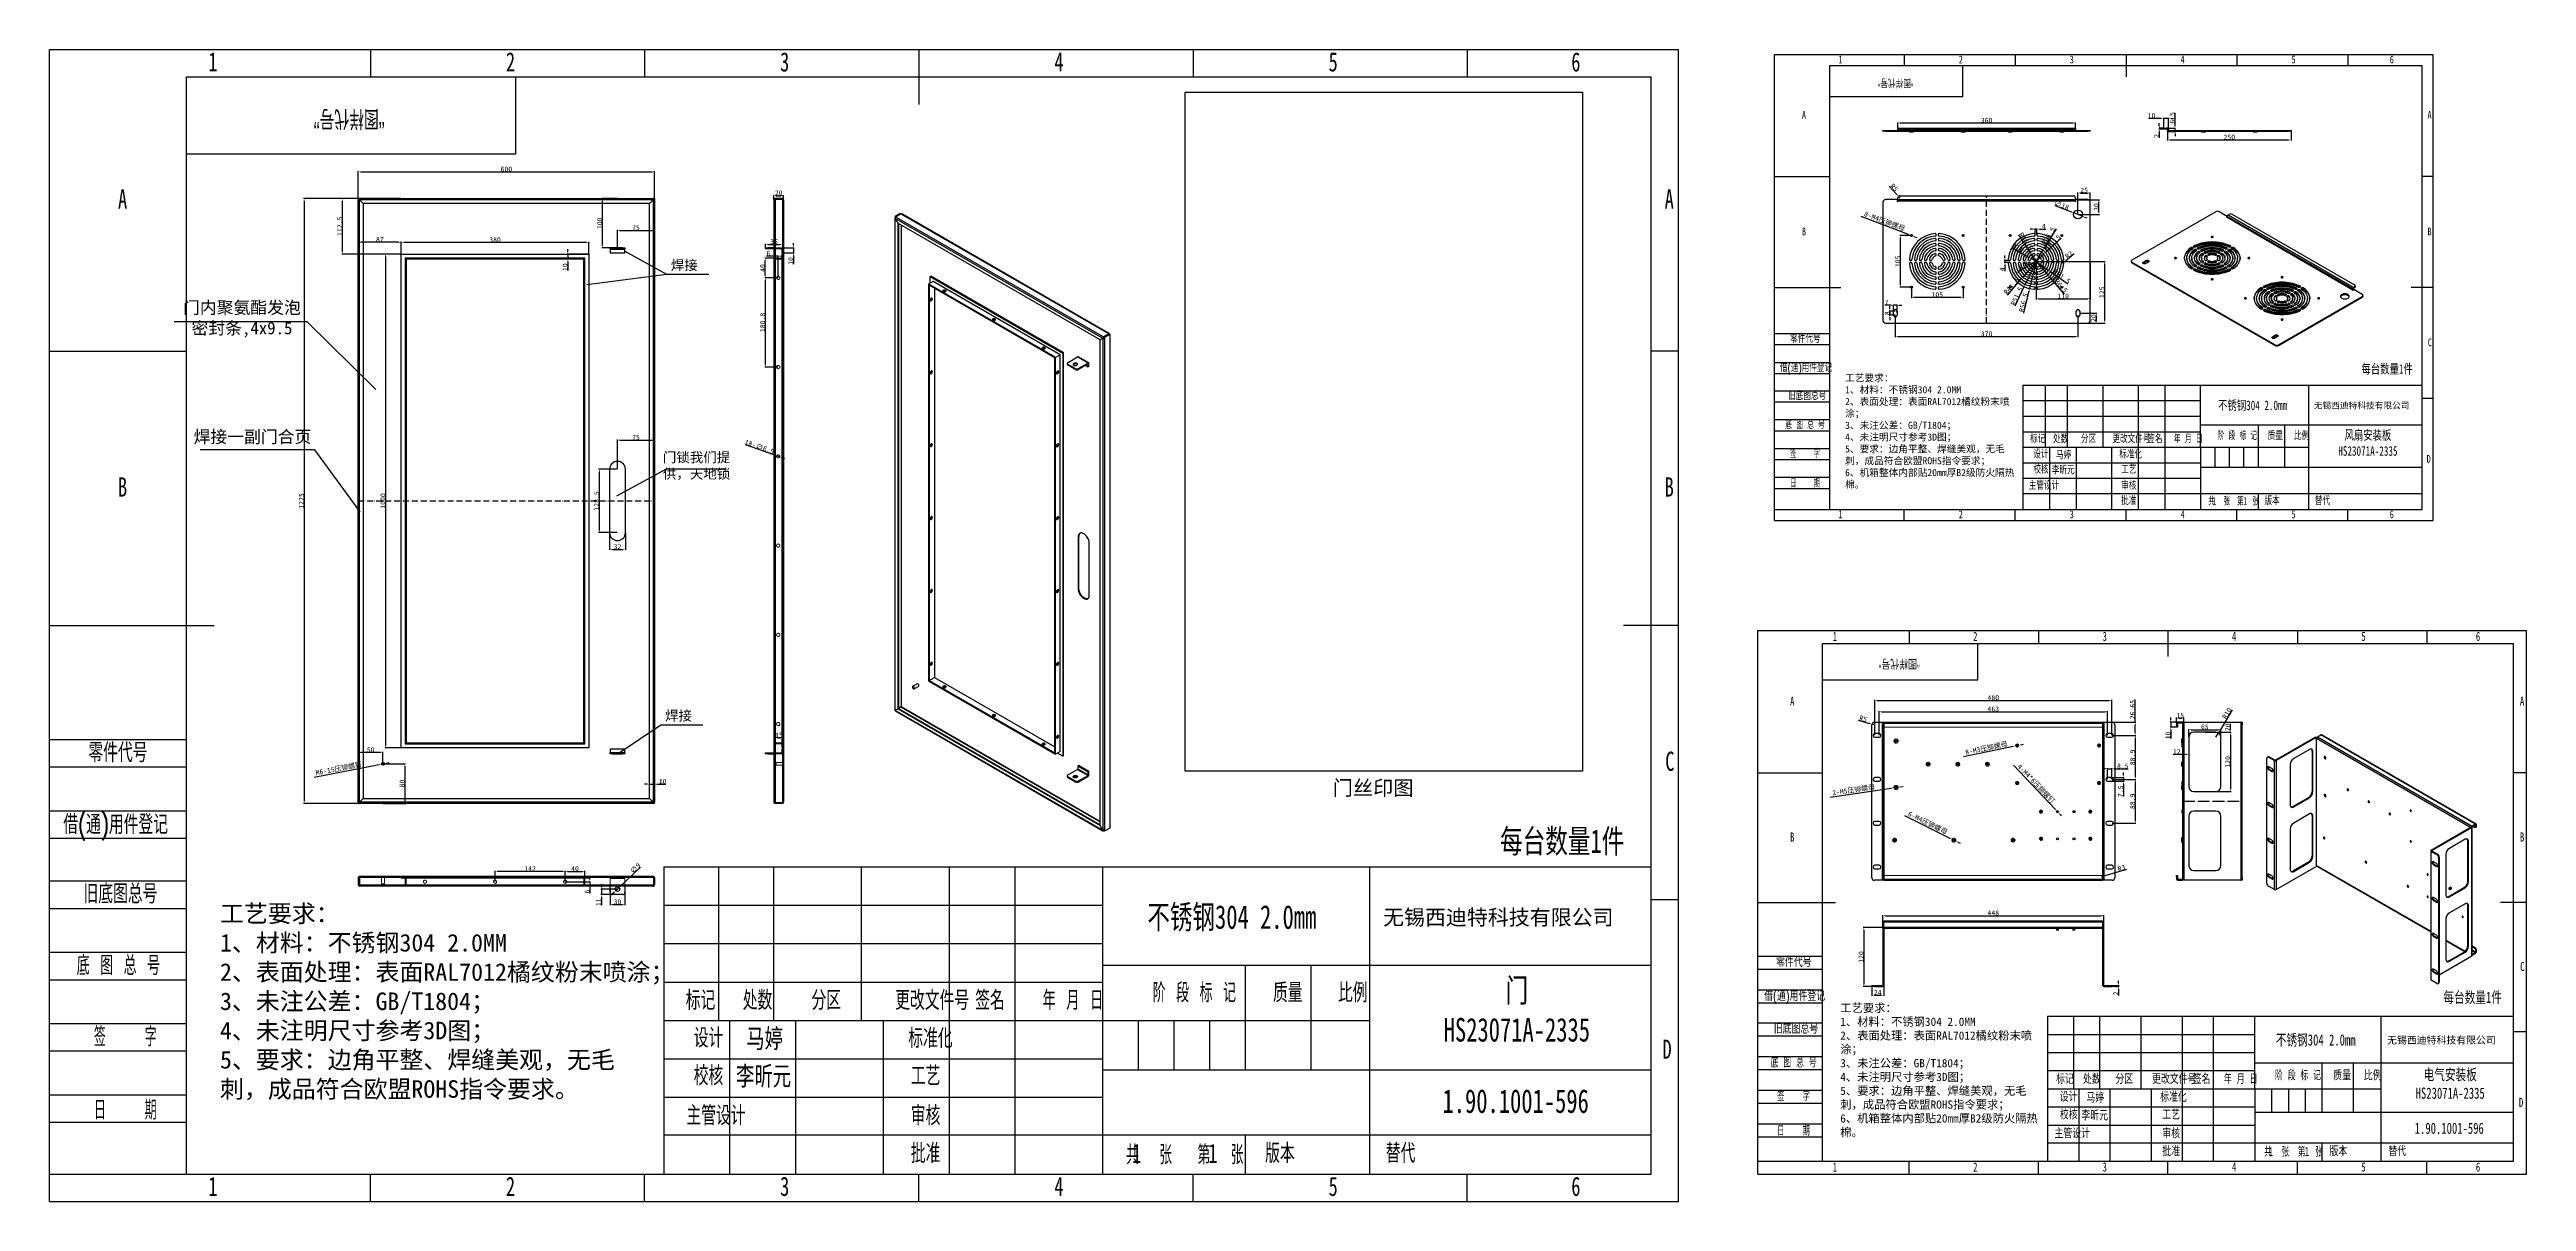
# Model space of a CAD drawing. Header units: millimetres. Extents: x -14348 to 6039, y -1826 to 2921.
# Drawn here: x -1297 to 3721, y 588 to 2921 of the extents above; entities that cross this region are included whole.
import ezdxf

# ---------------------------------------------------------------- set-up
doc = ezdxf.new("R2010")
doc.units = ezdxf.units.MM
for name, pattern in [('ACAD_ISO04W100', [30, 24, -3, 0, -3]), ('ACAD_ISO10W100', [18, 12, -3, 0, -3]), ('HIDDEN', [1.905, 1.27, -0.635])]:
    doc.linetypes.add(name, pattern=pattern)
doc.layers.add('图框', color=7, linetype='Continuous')
doc.layers.add('标注', color=3, linetype='Continuous')
doc.layers.add('文字层', color=3, linetype='Continuous', lineweight=25)
doc.layers.add('粗实线层', color=7, linetype='Continuous', lineweight=25)
doc.styles.add('SLDTEXTSTYLE0', font='TXT', dxfattribs={"width": 0.7, "bigfont": 'bigfont'})
doc.styles.add('SLDTEXTSTYLE1', font='TXT', dxfattribs={"width": 0.6, "bigfont": 'bigfont'})
doc.styles.add('SLDTEXTSTYLE2', font='TXT', dxfattribs={"width": 0.614286, "bigfont": 'bigfont'})
doc.styles.add('SLDTEXTSTYLE3', font='TXT', dxfattribs={"width": 0.62, "bigfont": 'bigfont'})
doc.styles.add('SLDTEXTSTYLE4', font='TXT', dxfattribs={"width": 0.566667, "bigfont": 'bigfont'})
doc.styles.add('SLDTEXTSTYLE5', font='TXT', dxfattribs={"width": 0.7})
doc.dimstyles.new('ISO-25', dxfattribs={"dimtxt": 10, "dimasz": 5, "dimexe": 1.25, "dimexo": 0.625, "dimtad": 1, "dimdsep": 46, "dimtxsty": 'Standard', "dimcen": 2.5, "dimadec": 0, "dimazin": 0, "dimtfac": 1, "dimtmove": 0, "dimatfit": 3, "dimfxl": 1, "dimarcsym": 0})
picture_1 = doc.add_image_def('image1.png', size_in_pixel=(474, 810))

msp = doc.modelspace()

# ---------------------------------------------------------------- texts
at = {"layer": '图框'}
for s, insert, char_height, attachment_point, style in [('1', (-965.903, 2915.82), 38.889, 2, 'SLDTEXTSTYLE5'), ('2', (-363.125, 2915.82), 38.889, 2, 'SLDTEXTSTYLE5'), ('3', (192.43, 2915.82), 38.889, 2, 'SLDTEXTSTYLE5'), ('4', (747.986, 2915.82), 38.889, 2, 'SLDTEXTSTYLE5'), ('5', (1303.541, 2915.82), 38.889, 2, 'SLDTEXTSTYLE5'), ('6', (1795.235, 2915.82), 38.889, 2, 'SLDTEXTSTYLE5'), ('1', (2331.296, 2909.07), 15.73, 2, 'SLDTEXTSTYLE5'), ('2', (2575.117, 2909.07), 15.73, 2, 'SLDTEXTSTYLE5'), ('3', (2799.836, 2909.07), 15.73, 2, 'SLDTEXTSTYLE5'), ('4', (3024.555, 2909.07), 15.73, 2, 'SLDTEXTSTYLE5'), ('5', (3249.274, 2909.07), 15.73, 2, 'SLDTEXTSTYLE5'), ('6', (3448.161, 2909.07), 15.73, 2, 'SLDTEXTSTYLE5'), ('A', (2257.255, 2796.71), 15.73, 2, 'SLDTEXTSTYLE5'), ('A', (3524.671, 2796.71), 15.73, 2, 'SLDTEXTSTYLE5'), ('A', (-1148.949, 2638.042), 38.889, 2, 'SLDTEXTSTYLE5'), ('A', (1984.384, 2638.042), 38.889, 2, 'SLDTEXTSTYLE5'), ('B', (2257.255, 2560.755), 15.73, 2, 'SLDTEXTSTYLE5'), ('B', (3524.671, 2560.755), 15.73, 2, 'SLDTEXTSTYLE5'), ('零件代号', (2229.225, 2343.106), 15.7303, 1, 'SLDTEXTSTYLE0'), ('C', (3525.152, 2336.036), 15.73, 2, 'SLDTEXTSTYLE5'), ('借(通)用件登记', (2208.607, 2284.2), 15.7303, 1, 'SLDTEXTSTYLE0'), ('旧底图总号', (2225.227, 2227.352), 15.7303, 1, 'SLDTEXTSTYLE0'), ('{\\fSimSun|b0|i0|c134|p2;不锈钢304 2.0mm}', (3166.216, 2210.239), 19.37025, 2, 'SLDTEXTSTYLE0'), ('底 图 总 号', (2219.623, 2168.663), 15.7303, 1, 'SLDTEXTSTYLE2'), ('签    字', (2259.455, 2110.227), 15.7303, 2, 'SLDTEXTSTYLE4'), ('标记', (2730.86, 2140.131), 15.7303, 2, 'SLDTEXTSTYLE0'), ('设计', (2737.375, 2109.304), 15.7303, 2, 'SLDTEXTSTYLE0'), ('处数', (2777.556, 2140.131), 15.7303, 2, 'SLDTEXTSTYLE0'), ('{\\fSimSun|b0|i0|c134|p2;马婷}', (2783.412, 2108.911), 15.73034, 2, 'SLDTEXTSTYLE0'), ('分区', (2833.832, 2140.131), 15.7303, 2, 'SLDTEXTSTYLE0'), ('更改文件号', (2920.7, 2140.131), 15.7303, 2, 'SLDTEXTSTYLE0'), ('标准化', (2919.246, 2109.005), 15.7303, 2, 'SLDTEXTSTYLE0'), ('签名', (2968.07, 2140.131), 15.7303, 2, 'SLDTEXTSTYLE0'), ('年 月 日', (3035.991, 2140.131), 15.7303, 2, 'SLDTEXTSTYLE3'), ('阶 段 标 记', (3135.472, 2146.37), 15.7303, 2, 'SLDTEXTSTYLE2'), ('质量', (3212.095, 2146.37), 15.7303, 2, 'SLDTEXTSTYLE0'), ('比例', (3265.341, 2146.37), 15.7303, 2, 'SLDTEXTSTYLE0'), ('校核', (2737.375, 2078.386), 15.7303, 2, 'SLDTEXTSTYLE0'), ('工艺', (2915.302, 2078.223), 15.7303, 2, 'SLDTEXTSTYLE0'), ('D', (3522.916, 2100.081), 15.73, 2, 'SLDTEXTSTYLE5'), ('B', (-1148.949, 2054.709), 38.889, 2, 'SLDTEXTSTYLE5'), ('B', (1984.384, 2054.709), 38.889, 2, 'SLDTEXTSTYLE5'), ('日    期', (2259.455, 2050.227), 15.7303, 2, 'SLDTEXTSTYLE4'), ('主管设计', (2743.484, 2045.668), 15.7303, 2, 'SLDTEXTSTYLE0'), ('批准', (2915.313, 2014.763), 15.7303, 2, 'SLDTEXTSTYLE0'), ('审核', (2915.302, 2045.668), 15.7303, 2, 'SLDTEXTSTYLE0'), ('共  张', (3098.428, 2013.59), 15.7303, 2, 'SLDTEXTSTYLE1'), ('1', (3084.547, 2014.802), 15.73, 1, 'SLDTEXTSTYLE5'), ('第  张', (3156.978, 2013.59), 15.7303, 2, 'SLDTEXTSTYLE1'), ('1', (3147.029, 2014.802), 15.73, 1, 'SLDTEXTSTYLE5'), ('版本', (3205.654, 2014.802), 15.7303, 2, 'SLDTEXTSTYLE0'), ('替代', (3292.403, 2014.802), 15.7303, 1, 'SLDTEXTSTYLE0'), ('1', (2331.296, 1987.721), 15.73, 2, 'SLDTEXTSTYLE5'), ('2', (2575.117, 1987.721), 15.73, 2, 'SLDTEXTSTYLE5'), ('3', (2799.836, 1987.721), 15.73, 2, 'SLDTEXTSTYLE5'), ('4', (3024.555, 1987.721), 15.73, 2, 'SLDTEXTSTYLE5'), ('5', (3249.274, 1987.721), 15.73, 2, 'SLDTEXTSTYLE5'), ('6', (3448.161, 1987.721), 15.73, 2, 'SLDTEXTSTYLE5'), ('1', (2319.928, 1741.709), 18.352, 2, 'SLDTEXTSTYLE5'), ('2', (2604.385, 1741.709), 18.352, 2, 'SLDTEXTSTYLE5'), ('3', (2866.557, 1741.709), 18.352, 2, 'SLDTEXTSTYLE5'), ('4', (3128.73, 1741.709), 18.352, 2, 'SLDTEXTSTYLE5'), ('5', (3390.902, 1741.709), 18.352, 2, 'SLDTEXTSTYLE5'), ('6', (3622.937, 1741.709), 18.352, 2, 'SLDTEXTSTYLE5'), ('A', (2233.547, 1610.623), 18.352, 2, 'SLDTEXTSTYLE5'), ('A', (3712.199, 1610.623), 18.352, 2, 'SLDTEXTSTYLE5'), ('零件代号', (-1218.245, 1516.631), 38.8889, 1, 'SLDTEXTSTYLE0'), ('C', (1985.573, 1499.153), 38.889, 2, 'SLDTEXTSTYLE5'), ('借(通)用件登记', (-1269.218, 1371.003), 38.8889, 1, 'SLDTEXTSTYLE0'), ('B', (2233.547, 1335.342), 18.352, 2, 'SLDTEXTSTYLE5'), ('B', (3712.199, 1335.342), 18.352, 2, 'SLDTEXTSTYLE5'), ('旧底图总号', (-1228.13, 1230.462), 38.8889, 1, 'SLDTEXTSTYLE0'), ('{\\fSimSun|b0|i0|c134|p2;不锈钢304 2.0mm}', (1098.203, 1188.154), 47.88756, 2, 'SLDTEXTSTYLE0'), ('底 图 总 号', (-1241.984, 1085.369), 38.8889, 1, 'SLDTEXTSTYLE2'), ('零件代号', (2200.845, 1081.417), 18.3521, 1, 'SLDTEXTSTYLE0'), ('C', (3712.759, 1073.169), 18.352, 2, 'SLDTEXTSTYLE5'), ('标记', (21.907, 1014.832), 38.8889, 2, 'SLDTEXTSTYLE0'), ('处数', (137.35, 1014.832), 38.8889, 2, 'SLDTEXTSTYLE0'), ('分区', (276.477, 1014.832), 38.8889, 2, 'SLDTEXTSTYLE0'), ('更改文件号', (491.233, 1014.832), 38.8889, 2, 'SLDTEXTSTYLE0'), ('签名', (608.342, 1014.832), 38.8889, 2, 'SLDTEXTSTYLE0'), ('年 月 日', (776.258, 1014.832), 38.8889, 2, 'SLDTEXTSTYLE3'), ('阶 段 标 记', (1022.198, 1030.257), 38.8889, 2, 'SLDTEXTSTYLE2'), ('质量', (1211.626, 1030.257), 38.8889, 2, 'SLDTEXTSTYLE0'), ('比例', (1343.262, 1030.257), 38.8889, 2, 'SLDTEXTSTYLE0'), ('借(通)用件登记', (2176.791, 1012.694), 18.3521, 1, 'SLDTEXTSTYLE0'), ('签    字', (-1143.511, 940.902), 38.8889, 2, 'SLDTEXTSTYLE4'), ('设计', (38.014, 938.621), 38.8889, 2, 'SLDTEXTSTYLE0'), ('{\\fSimSun|b0|i0|c134|p2;马婷}', (151.826, 937.65), 38.88889, 2, 'SLDTEXTSTYLE0'), ('标准化', (487.638, 937.882), 38.8889, 2, 'SLDTEXTSTYLE0'), ('D', (1980.044, 915.82), 38.889, 2, 'SLDTEXTSTYLE5'), ('旧底图总号', (2196.181, 946.371), 18.3521, 1, 'SLDTEXTSTYLE0'), ('{\\fSimSun|b0|i0|c134|p2;不锈钢304 2.0mm}', (3294.001, 926.406), 22.59863, 2, 'SLDTEXTSTYLE0'), ('校核', (38.014, 862.186), 38.8889, 2, 'SLDTEXTSTYLE0'), ('工艺', (477.889, 861.781), 38.8889, 2, 'SLDTEXTSTYLE0'), ('底 图 总 号', (2189.643, 877.901), 18.3521, 1, 'SLDTEXTSTYLE2'), ('阶 段 标 记', (3258.133, 851.893), 18.3521, 2, 'SLDTEXTSTYLE2'), ('质量', (3347.526, 851.893), 18.3521, 2, 'SLDTEXTSTYLE0'), ('比例', (3409.646, 851.893), 18.3521, 2, 'SLDTEXTSTYLE0'), ('签    字', (2236.113, 809.725), 18.3521, 2, 'SLDTEXTSTYLE4'), ('标记', (2786.085, 844.614), 18.3521, 2, 'SLDTEXTSTYLE0'), ('设计', (2793.687, 808.649), 18.3521, 2, 'SLDTEXTSTYLE0'), ('处数', (2840.564, 844.614), 18.3521, 2, 'SLDTEXTSTYLE0'), ('{\\fSimSun|b0|i0|c134|p2;马婷}', (2847.396, 808.191), 18.35206, 2, 'SLDTEXTSTYLE0'), ('分区', (2906.22, 844.614), 18.3521, 2, 'SLDTEXTSTYLE0'), ('更改文件号', (3007.565, 844.614), 18.3521, 2, 'SLDTEXTSTYLE0'), ('标准化', (3005.869, 808.3), 18.3521, 2, 'SLDTEXTSTYLE0'), ('签名', (3062.83, 844.614), 18.3521, 2, 'SLDTEXTSTYLE0'), ('年 月 日', (3142.072, 844.614), 18.3521, 2, 'SLDTEXTSTYLE3'), ('日    期', (-1143.511, 792.569), 38.8889, 2, 'SLDTEXTSTYLE4'), ('主管设计', (53.116, 781.3), 38.8889, 2, 'SLDTEXTSTYLE0'), ('审核', (477.889, 781.3), 38.8889, 2, 'SLDTEXTSTYLE0'), ('校核', (2793.687, 772.578), 18.3521, 2, 'SLDTEXTSTYLE0'), ('工艺', (3001.268, 772.387), 18.3521, 2, 'SLDTEXTSTYLE0'), ('D', (3710.15, 797.889), 18.352, 2, 'SLDTEXTSTYLE5'), ('批准', (477.916, 704.896), 38.8889, 2, 'SLDTEXTSTYLE0'), ('共  张', (930.617, 701.994), 38.8889, 2, 'SLDTEXTSTYLE1'), ('1', (896.299, 704.99), 38.889, 1, 'SLDTEXTSTYLE5'), ('第  张', (1075.366, 701.994), 38.8889, 2, 'SLDTEXTSTYLE1'), ('1', (1050.77, 704.99), 38.889, 1, 'SLDTEXTSTYLE5'), ('版本', (1195.702, 704.99), 38.8889, 2, 'SLDTEXTSTYLE0'), ('替代', (1410.166, 704.99), 38.8889, 1, 'SLDTEXTSTYLE0'), ('日    期', (2236.113, 739.725), 18.3521, 2, 'SLDTEXTSTYLE4'), ('主管设计', (2800.813, 734.407), 18.3521, 2, 'SLDTEXTSTYLE0'), ('审核', (3001.268, 734.407), 18.3521, 2, 'SLDTEXTSTYLE0'), ('1', (2319.928, 666.802), 18.352, 2, 'SLDTEXTSTYLE5'), ('2', (2604.385, 666.802), 18.352, 2, 'SLDTEXTSTYLE5'), ('3', (2866.557, 666.802), 18.352, 2, 'SLDTEXTSTYLE5'), ('批准', (3001.281, 698.351), 18.3521, 2, 'SLDTEXTSTYLE0'), ('4', (3128.73, 666.802), 18.352, 2, 'SLDTEXTSTYLE5'), ('共  张', (3214.915, 696.982), 18.3521, 2, 'SLDTEXTSTYLE1'), ('1', (3198.72, 698.396), 18.352, 1, 'SLDTEXTSTYLE5'), ('第  张', (3283.224, 696.982), 18.3521, 2, 'SLDTEXTSTYLE1'), ('1', (3271.617, 698.396), 18.352, 1, 'SLDTEXTSTYLE5'), ('版本', (3340.011, 698.396), 18.3521, 2, 'SLDTEXTSTYLE0'), ('5', (3390.902, 666.802), 18.352, 2, 'SLDTEXTSTYLE5'), ('替代', (3441.219, 698.396), 18.3521, 1, 'SLDTEXTSTYLE0'), ('6', (3622.937, 666.802), 18.352, 2, 'SLDTEXTSTYLE5'), ('1', (-965.903, 638.042), 38.889, 2, 'SLDTEXTSTYLE5'), ('2', (-363.125, 638.042), 38.889, 2, 'SLDTEXTSTYLE5'), ('3', (192.43, 638.042), 38.889, 2, 'SLDTEXTSTYLE5'), ('4', (747.986, 638.042), 38.889, 2, 'SLDTEXTSTYLE5'), ('5', (1303.541, 638.042), 38.889, 2, 'SLDTEXTSTYLE5'), ('6', (1795.235, 638.042), 38.889, 2, 'SLDTEXTSTYLE5')]:
    msp.add_mtext(s, dxfattribs=dict(at, insert=insert, char_height=char_height, attachment_point=attachment_point, style=style))
at = {"layer": '图框', "attachment_point": 2, "rotation": 180, "style": 'SLDTEXTSTYLE0'}
for insert, char_height in [((2442.944, 2846.816), 15.7303), ((-689.887, 2761.916), 38.8889), ((2450.183, 1669.08), 18.3521)]:
    msp.add_mtext('“图样代号”', dxfattribs=dict(at, insert=insert, char_height=char_height))
at = {"layer": '图框', "attachment_point": 2, "style": 'SLDTEXTSTYLE0'}
for s, insert, char_height, width in [('{\\fSimSun|b0|i0|c134|p2;每台数量1件}', (3438.778, 2284.278), 19.37025, 125.06256), ('{\\fSimSun|b0|i0|c134|p2;风扇安装板\\PHS23071A-2335}', (3399.805, 2150.138), 19.37025, 125.06256), ('{\\fSimSun|b0|i0|c134|p2;李昕元}', (2782.489, 2078.176), 15.73034, 60.7158), ('{\\fSimSun|b0|i0|c134|p2;每台数量1件}', (1767.578, 1341.82), 47.88756, 309.18245), ('{\\fSimSun|b0|i0|c134|p2;门HS23071A-2335}', (1675.688, 1039.573), 47.88756, 309.18245), ('{\\fSimSun|b0|i0|c134|p2;每台数量1件}', (3611.99, 1012.786), 22.59863, 145.90632), ('{\\fSimSun|b0|i0|c134|p2;李昕元}', (149.545, 861.667), 38.88889, 150.10294), ('{\\fSimSun|b0|i0|c134|p2;电气安装板\\PHS23071A-2335}', (3566.522, 856.289), 22.59863, 145.90632), ('{\\fSimSun|b0|i0|c134|p2;1.90.1001-596}', (1673.274, 815.248), 47.88756, 309.18245), ('{\\fSimSun|b0|i0|c134|p2;李昕元}', (2846.319, 772.333), 18.35206, 70.8351), ('{\\fSimSun|b0|i0|c134|p2;1.90.1001-596}', (3564.629, 747.55), 22.59863, 145.90632)]:
    msp.add_mtext(s, dxfattribs=dict(at, insert=insert, char_height=char_height, width=width))
at = {"layer": '文字层', "attachment_point": 1}
for s, width, insert, char_height in [('{\\fSimSun|b0|i0|c134|p2;工艺要求：}\\P1{\\fSimSun|b0|i0|c134|p2;、材料：不锈钢304 2.0MM}\\P2{\\fSimSun|b0|i0|c134|p2;、表面处理：表面RAL7012橘纹粉末喷涂；}\\P3{\\fSimSun|b0|i0|c134|p2;、未注公差：}GB/T1804{\\fSimSun|b0|i0|c134|p2;；}\\P4{\\fSimSun|b0|i0|c134|p2;、未注明尺寸参考}3D{\\fSimSun|b0|i0|c134|p2;图；}\\P5{\\fSimSun|b0|i0|c134|p2;、要求：边角平整、焊缝美观，无毛刺，成品符合欧盟ROHS指令要求；\\P6、机箱整体内部贴20mm厚B2级防火隔热棉。}', 343.91279, (2340.611, 2263.333), 14.37788), ('{\\fSimSun|b0|i0|c134|p2;无锡西迪特科技有限公司}', 630.36108, (3290.186, 2206.626), 12.58427), ('{\\fSimSun|b0|i0|c134|p2;工艺要求：}\\P1{\\fSimSun|b0|i0|c134|p2;、材料：不锈钢304 2.0MM}\\P2{\\fSimSun|b0|i0|c134|p2;、表面处理：表面RAL7012橘纹粉末喷涂；}\\P3{\\fSimSun|b0|i0|c134|p2;、未注公差：}GB/T1804{\\fSimSun|b0|i0|c134|p2;；}\\P4{\\fSimSun|b0|i0|c134|p2;、未注明尺寸参考}3D{\\fSimSun|b0|i0|c134|p2;图；}\\P5{\\fSimSun|b0|i0|c134|p2;、要求：边角平整、焊缝美观，无毛刺，成品符合欧盟ROHS指令要求。}', 878.0272, (-951.669, 1189.029), 35.54531), ('{\\fSimSun|b0|i0|c134|p2;无锡西迪特科技有限公司}', 630.36108, (1404.685, 1179.222), 31.11111), ('{\\fSimSun|b0|i0|c134|p2;工艺要求：}\\P1{\\fSimSun|b0|i0|c134|p2;、材料：不锈钢304 2.0MM}\\P2{\\fSimSun|b0|i0|c134|p2;、表面处理：表面RAL7012橘纹粉末喷涂；}\\P3{\\fSimSun|b0|i0|c134|p2;、未注公差：}GB/T1804{\\fSimSun|b0|i0|c134|p2;；}\\P4{\\fSimSun|b0|i0|c134|p2;、未注明尺寸参考}3D{\\fSimSun|b0|i0|c134|p2;图；}\\P5{\\fSimSun|b0|i0|c134|p2;、要求：边角平整、焊缝美观，无毛刺，成品符合欧盟ROHS指令要求；\\P6、机箱整体内部贴20mm厚B2级防火隔热棉。}', 408.38168, (2330.795, 988.35), 16.77419), ('{\\fSimSun|b0|i0|c134|p2;无锡西迪特科技有限公司}', 630.36108, (3438.632, 922.191), 14.68165)]:
    msp.add_mtext_dynamic_manual_height_columns(s, width=width, gutter_width=17.5, heights=[0], dxfattribs=dict(at, insert=insert, char_height=char_height))
at = {"layer": '标注', "char_height": 20, "attachment_point": 1}
for s, width, insert in [('{\\fSimSun|b0|i0|c134|p2;焊接}', 105.31929, (-38.259, 2494.615)), ('{\\fSimSun|b0|i0|c134|p2;门锁我们提供，天地锁}', 153.57815, (-54.352, 2105.292)), ('{\\fSimSun|b0|i0|c134|p2;焊接}', 105.31929, (-50.017, 1582.036))]:
    msp.add_mtext_dynamic_manual_height_columns(s, width=width, gutter_width=12.5, heights=[0], dxfattribs=dict(at, insert=insert))
at = {"layer": '标注', "attachment_point": 1}
for s, insert, char_height, width in [('\\pxqc;{\\fSimSun|b0|i0|c134|p2;门内聚氨酯发泡密封条,4x9.5}', (-1038.547, 2411.212), 25, 262.78103), ('\\pxqc;{\\fSimSun|b0|i0|c134|p2;焊接一副门合页}', (-1027.319, 2149.552), 25, 282.98323), ('\\pxqc;{\\fSimSun|b0|i0|c134|p2;门丝印图}', (1253.096, 1440.745), 30, 262.78103)]:
    msp.add_mtext(s, dxfattribs=dict(at, insert=insert, char_height=char_height, width=width))

# ---------------------------------------------------------------- blocks, each defined once
blk = doc.blocks.new('*D10')
at = {"layer": 'Defpoints', "color": 0, "transparency": 16777216}
for p in [(2977.2, 2760.1), (2986.1, 2762.1), (2986.1, 2760.1)]:
    blk.add_point(p, dxfattribs=at)
at = {"layer": '标注', "color": 0, "lineweight": -2, "transparency": 16777216}
for p, q in [((2985.4, 2762.1), (2975.9, 2762.1)), ((2985.4, 2760.1), (2975.9, 2760.1)), ((2977.2, 2767.1), (2977.2, 2772.1)), ((2977.2, 2762.1), (2977.2, 2760.1)), ((2977.2, 2755.1), (2977.2, 2742.2))]:
    blk.add_line(p, q, dxfattribs=at)
at = {"layer": '标注', "color": 0, "transparency": 16777216}
for points in [[(2976.3, 2767.1), (2978, 2767.1), (2977.2, 2762.1)], [(2976.3, 2755.1), (2978, 2755.1), (2977.2, 2760.1)]]:
    blk.add_solid(points, dxfattribs=at)
at = {"layer": '标注', "color": 0, "transparency": 16777216, "insert": (2971.6, 2746.2), "char_height": 10, "attachment_point": 5, "rotation": 90}
blk.add_mtext('2', dxfattribs=at)
blk = doc.blocks.new('*D11')
at = {"layer": 'Defpoints', "color": 0, "transparency": 16777216}
for p in [(2986.1, 2761.1), (2996.1, 2781.8), (2996.1, 2758.9)]:
    blk.add_point(p, dxfattribs=at)
at = {"layer": '标注', "color": 0, "lineweight": -2, "transparency": 16777216}
for p, q in [((2981.1, 2781.8), (2955.2, 2781.8)), ((2986.1, 2761.8), (2986.1, 2783.1)), ((2996.1, 2781.8), (2986.1, 2781.8)), ((2996.1, 2759.5), (2996.1, 2783.1)), ((3001.1, 2781.8), (3006.1, 2781.8))]:
    blk.add_line(p, q, dxfattribs=at)
at = {"layer": '标注', "color": 0, "transparency": 16777216}
for points in [[(2981.1, 2782.6), (2981.1, 2781), (2986.1, 2781.8)], [(3001.1, 2782.6), (3001.1, 2781), (2996.1, 2781.8)]]:
    blk.add_solid(points, dxfattribs=at)
at = {"layer": '标注', "color": 0, "transparency": 16777216, "insert": (2961.6, 2787.4), "char_height": 10, "attachment_point": 5}
blk.add_mtext('10', dxfattribs=at)
blk = doc.blocks.new('*D12')
at = {"layer": 'Defpoints', "color": 0, "transparency": 16777216}
for p in [(2992.3, 2762.1), (3009, 2762.1), (2994.1, 2755.6)]:
    blk.add_point(p, dxfattribs=at)
at = {"layer": '标注', "color": 0, "lineweight": -2, "transparency": 16777216}
for p, q in [((2992.9, 2762.1), (3010.2, 2762.1)), ((3009, 2767.1), (3009, 2793.4)), ((3009, 2755.6), (3009, 2762.1)), ((2994.7, 2755.6), (3010.2, 2755.6)), ((3009, 2750.6), (3009, 2745.6))]:
    blk.add_line(p, q, dxfattribs=at)
at = {"layer": '标注', "color": 0, "transparency": 16777216}
for points in [[(3008.1, 2767.1), (3009.8, 2767.1), (3009, 2762.1)], [(3008.1, 2750.6), (3009.8, 2750.6), (3009, 2755.6)]]:
    blk.add_solid(points, dxfattribs=at)
at = {"layer": '标注', "color": 0, "transparency": 16777216, "insert": (3003.4, 2782.8), "char_height": 10, "attachment_point": 5, "rotation": 90}
blk.add_mtext('6.5', dxfattribs=at)
blk = doc.blocks.new('*D13')
at = {"layer": 'Defpoints', "color": 0, "transparency": 16777216}
for p in [(2994.1, 2755.6), (3244.1, 2755.6), (3244.1, 2738.2)]:
    blk.add_point(p, dxfattribs=at)
at = {"layer": '标注', "color": 0, "lineweight": -2, "transparency": 16777216}
for p, q in [((2994.1, 2755), (2994.1, 2737)), ((2999.1, 2738.2), (3239.1, 2738.2)), ((3244.1, 2755), (3244.1, 2737))]:
    blk.add_line(p, q, dxfattribs=at)
at = {"layer": '标注', "color": 0, "transparency": 16777216}
for points in [[(2999.1, 2739.1), (2999.1, 2737.4), (2994.1, 2738.2)], [(3239.1, 2739.1), (3239.1, 2737.4), (3244.1, 2738.2)]]:
    blk.add_solid(points, dxfattribs=at)
at = {"layer": '标注', "color": 0, "transparency": 16777216, "insert": (3119.1, 2743.9), "char_height": 10, "attachment_point": 5}
blk.add_mtext('250', dxfattribs=at)
blk = doc.blocks.new('*D14')
at = {"layer": 'Defpoints', "color": 0, "transparency": 16777216}
for p in [(2447.4, 2772.4), (2807.4, 2760.9), (2447.4, 2759.6)]:
    blk.add_point(p, dxfattribs=at)
at = {"layer": '标注', "color": 0, "lineweight": -2, "transparency": 16777216}
for p, q in [((2447.4, 2760.3), (2447.4, 2773.7)), ((2802.4, 2772.4), (2452.4, 2772.4)), ((2807.4, 2761.5), (2807.4, 2773.7))]:
    blk.add_line(p, q, dxfattribs=at)
at = {"layer": '标注', "color": 0, "transparency": 16777216}
for points in [[(2452.4, 2773.3), (2452.4, 2771.6), (2447.4, 2772.4)], [(2802.4, 2773.3), (2802.4, 2771.6), (2807.4, 2772.4)]]:
    blk.add_solid(points, dxfattribs=at)
at = {"layer": '标注', "color": 0, "transparency": 16777216, "insert": (2627.4, 2778.1), "char_height": 10, "attachment_point": 5}
blk.add_mtext('360', dxfattribs=at)
blk = doc.blocks.new('*D15')
at = {"layer": 'Defpoints', "color": 0, "transparency": 16777216}
for p in [(2473, 2545.4), (2476.7, 2544)]:
    blk.add_point(p, dxfattribs=at)
at = {"layer": '标注', "color": 0, "lineweight": -2, "transparency": 16777216}
for p, q in [((2372.3, 2583.9), (2468.3, 2547.2)), ((2476.7, 2544), (2473, 2545.4)), ((2481.4, 2542.2), (2486.1, 2540.4))]:
    blk.add_line(p, q, dxfattribs=at)
at = {"layer": '标注', "color": 0, "transparency": 16777216}
for points in [[(2468.6, 2548), (2468, 2546.4), (2473, 2545.4)], [(2481.7, 2543), (2481.1, 2541.5), (2476.7, 2544)]]:
    blk.add_solid(points, dxfattribs=at)
at = {"layer": '标注', "color": 0, "transparency": 16777216, "insert": (2420.5, 2573.1), "char_height": 10, "attachment_point": 5, "rotation": 339.1208}
blk.add_mtext('8-M4{\\fSimSun|b0|i0|c134|p2;压铆螺母}', dxfattribs=at)
blk = doc.blocks.new('*D16')
at = {"layer": 'Defpoints', "color": 0, "transparency": 16777216}
for p in [(2727.4, 2492.2), (2837.4, 2492.2), (2837.4, 2416.6)]:
    blk.add_point(p, dxfattribs=at)
at = {"layer": '标注', "color": 0, "lineweight": -2, "transparency": 16777216}
for p, q in [((2727.4, 2491.6), (2727.4, 2415.3)), ((2837.4, 2491.6), (2837.4, 2415.3)), ((2732.4, 2416.6), (2832.4, 2416.6))]:
    blk.add_line(p, q, dxfattribs=at)
at = {"layer": '标注', "color": 0, "transparency": 16777216}
for points in [[(2732.4, 2417.4), (2732.4, 2415.7), (2727.4, 2416.6)], [(2832.4, 2417.4), (2832.4, 2415.7), (2837.4, 2416.6)]]:
    blk.add_solid(points, dxfattribs=at)
at = {"layer": '标注', "color": 0, "transparency": 16777216, "insert": (2782.4, 2422.2), "char_height": 10, "attachment_point": 5}
blk.add_mtext('110', dxfattribs=at)
blk = doc.blocks.new('*D17')
at = {"layer": 'Defpoints', "color": 0, "transparency": 16777216}
for p in [(2727.4, 2492.2), (2727.4, 2367.2), (2866.4, 2367.2)]:
    blk.add_point(p, dxfattribs=at)
at = {"layer": '标注', "color": 0, "lineweight": -2, "transparency": 16777216}
for p, q in [((2728, 2492.2), (2867.6, 2492.2)), ((2866.4, 2487.2), (2866.4, 2372.2)), ((2728, 2367.2), (2867.6, 2367.2))]:
    blk.add_line(p, q, dxfattribs=at)
at = {"layer": '标注', "color": 0, "transparency": 16777216}
for points in [[(2865.6, 2487.2), (2867.2, 2487.2), (2866.4, 2492.2)], [(2865.6, 2372.2), (2867.2, 2372.2), (2866.4, 2367.2)]]:
    blk.add_solid(points, dxfattribs=at)
at = {"layer": '标注', "color": 0, "transparency": 16777216, "insert": (2860.8, 2429.7), "char_height": 10, "attachment_point": 5, "rotation": 90}
blk.add_mtext('125', dxfattribs=at)
blk = doc.blocks.new('*D18')
at = {"layer": 'Defpoints', "color": 0, "transparency": 16777216}
for p in [(2812.4, 2617.2), (2855, 2617.2), (2812.4, 2587.2)]:
    blk.add_point(p, dxfattribs=at)
at = {"layer": '标注', "color": 0, "lineweight": -2, "transparency": 16777216}
for p, q in [((2813, 2617.2), (2856.2, 2617.2)), ((2855, 2592.2), (2855, 2612.2)), ((2813, 2587.2), (2856.2, 2587.2))]:
    blk.add_line(p, q, dxfattribs=at)
at = {"layer": '标注', "color": 0, "transparency": 16777216}
for points in [[(2854.1, 2612.2), (2855.8, 2612.2), (2855, 2617.2)], [(2854.1, 2592.2), (2855.8, 2592.2), (2855, 2587.2)]]:
    blk.add_solid(points, dxfattribs=at)
at = {"layer": '标注', "color": 0, "transparency": 16777216, "insert": (2849.3, 2602.2), "char_height": 10, "attachment_point": 5, "rotation": 90}
blk.add_mtext('30', dxfattribs=at)
blk = doc.blocks.new('*D19')
at = {"layer": 'Defpoints', "color": 0, "transparency": 16777216}
for p in [(2837.4, 2630.7), (2812.4, 2587.2), (2837.4, 2587.2)]:
    blk.add_point(p, dxfattribs=at)
at = {"layer": '标注', "color": 0, "lineweight": -2, "transparency": 16777216}
for p, q in [((2812.4, 2587.9), (2812.4, 2632)), ((2817.4, 2630.7), (2832.4, 2630.7)), ((2837.4, 2587.9), (2837.4, 2632))]:
    blk.add_line(p, q, dxfattribs=at)
at = {"layer": '标注', "color": 0, "transparency": 16777216}
for points in [[(2817.4, 2631.6), (2817.4, 2629.9), (2812.4, 2630.7)], [(2832.4, 2631.6), (2832.4, 2629.9), (2837.4, 2630.7)]]:
    blk.add_solid(points, dxfattribs=at)
at = {"layer": '标注', "color": 0, "transparency": 16777216, "insert": (2824.9, 2636.4), "char_height": 10, "attachment_point": 5}
blk.add_mtext('25', dxfattribs=at)
blk = doc.blocks.new('*D20')
at = {"layer": 'Defpoints', "color": 0, "transparency": 16777216}
for p in [(2804, 2590.5), (2820.8, 2584)]:
    blk.add_point(p, dxfattribs=at)
at = {"layer": '标注', "color": 0, "lineweight": -2, "transparency": 16777216}
for p, q in [((2765.7, 2605.4), (2799.3, 2592.3)), ((2820.8, 2584), (2804, 2590.5)), ((2825.4, 2582.1), (2830.1, 2580.3))]:
    blk.add_line(p, q, dxfattribs=at)
at = {"layer": '标注', "color": 0, "transparency": 16777216}
for points in [[(2799.6, 2593.1), (2799, 2591.5), (2804, 2590.5)], [(2825.7, 2582.9), (2825.1, 2581.4), (2820.8, 2584)]]:
    blk.add_solid(points, dxfattribs=at)
at = {"layer": '标注', "color": 0, "transparency": 16777216, "insert": (2779.2, 2606.2), "char_height": 10, "attachment_point": 5, "rotation": 338.6785}
blk.add_mtext('∅18', dxfattribs=at)
blk = doc.blocks.new('*D21')
at = {"layer": 'Defpoints', "color": 0, "transparency": 16777216}
for p in [(2449, 2623.9), (2452.4, 2620.2)]:
    blk.add_point(p, dxfattribs=at)
at = {"layer": '标注', "color": 0, "lineweight": -2, "transparency": 16777216}
for p, q in [((2430, 2644.4), (2445.6, 2627.6)), ((2452.4, 2620.2), (2449, 2623.9))]:
    blk.add_line(p, q, dxfattribs=at)
at = {"layer": '标注', "color": 0, "transparency": 16777216}
blk.add_solid([(2446.2, 2628.1), (2445, 2627), (2449, 2623.9)], dxfattribs=at)
at = {"layer": '标注', "color": 0, "transparency": 16777216, "insert": (2440.2, 2641.6), "char_height": 10, "attachment_point": 5, "rotation": 312.756}
blk.add_mtext('R5', dxfattribs=at)
blk = doc.blocks.new('*D22')
at = {"layer": 'Defpoints', "color": 0, "transparency": 16777216}
for p in [(2717.4, 2497.9), (2727.4, 2492.2)]:
    blk.add_point(p, dxfattribs=at)
at = {"layer": '标注', "color": 0, "lineweight": -2, "transparency": 16777216}
for p, q in [((2678.6, 2520), (2713, 2500.4)), ((2727.4, 2492.2), (2717.4, 2497.9))]:
    blk.add_line(p, q, dxfattribs=at)
at = {"layer": '标注', "color": 0, "transparency": 16777216}
blk.add_solid([(2713.5, 2501.1), (2712.6, 2499.7), (2717.4, 2497.9)], dxfattribs=at)
at = {"layer": '标注', "color": 0, "transparency": 16777216, "insert": (2696.5, 2516.3), "char_height": 10, "attachment_point": 5, "rotation": 330.3443}
blk.add_mtext('R11.5', dxfattribs=at)
blk = doc.blocks.new('*D23')
at = {"layer": 'Defpoints', "color": 0, "transparency": 16777216}
for p in [(2718.3, 2506), (2727.4, 2492.2)]:
    blk.add_point(p, dxfattribs=at)
at = {"layer": '标注', "color": 0, "lineweight": -2, "transparency": 16777216}
for p, q in [((2691.8, 2545.9), (2715.5, 2510.1)), ((2727.4, 2492.2), (2718.3, 2506))]:
    blk.add_line(p, q, dxfattribs=at)
at = {"layer": '标注', "color": 0, "transparency": 16777216}
blk.add_solid([(2716.2, 2510.6), (2714.8, 2509.7), (2718.3, 2506)], dxfattribs=at)
at = {"layer": '标注', "color": 0, "transparency": 16777216, "insert": (2706.9, 2533.2), "char_height": 10, "attachment_point": 5, "rotation": 303.552}
blk.add_mtext('R16.5', dxfattribs=at)
blk = doc.blocks.new('*D24')
at = {"layer": 'Defpoints', "color": 0, "transparency": 16777216}
for p in [(2727.4, 2492.2), (2743.2, 2506.8)]:
    blk.add_point(p, dxfattribs=at)
at = {"layer": '标注', "color": 0, "lineweight": -2, "transparency": 16777216}
for p, q in [((2778.5, 2539.2), (2746.9, 2510.2)), ((2727.4, 2492.2), (2743.2, 2506.8))]:
    blk.add_line(p, q, dxfattribs=at)
at = {"layer": '标注', "color": 0, "transparency": 16777216}
blk.add_solid([(2746.3, 2510.8), (2747.5, 2509.5), (2743.2, 2506.8)], dxfattribs=at)
at = {"layer": '标注', "color": 0, "transparency": 16777216, "insert": (2760.7, 2530.5), "char_height": 10, "attachment_point": 5, "rotation": 42.5813}
blk.add_mtext('R21.5', dxfattribs=at)
blk = doc.blocks.new('*D25')
at = {"layer": 'Defpoints', "color": 0, "transparency": 16777216}
for p in [(2741.3, 2514.8), (2727.4, 2492.2)]:
    blk.add_point(p, dxfattribs=at)
at = {"layer": '标注', "color": 0, "lineweight": -2, "transparency": 16777216}
for p, q in [((2727.4, 2492.2), (2741.3, 2514.8)), ((2768.2, 2558.4), (2743.9, 2519))]:
    blk.add_line(p, q, dxfattribs=at)
at = {"layer": '标注', "color": 0, "transparency": 16777216}
blk.add_solid([(2743.2, 2519.5), (2744.6, 2518.6), (2741.3, 2514.8)], dxfattribs=at)
at = {"layer": '标注', "color": 0, "transparency": 16777216, "insert": (2752.5, 2543.8), "char_height": 10, "attachment_point": 5, "rotation": 58.3685}
blk.add_mtext('R26.5', dxfattribs=at)
blk = doc.blocks.new('*D26')
at = {"layer": 'Defpoints', "color": 0, "transparency": 16777216}
for p in [(2727.4, 2492.2), (2753, 2473.8)]:
    blk.add_point(p, dxfattribs=at)
at = {"layer": '标注', "color": 0, "lineweight": -2, "transparency": 16777216}
for p, q in [((2727.4, 2492.2), (2753, 2473.8)), ((2791.9, 2445.9), (2757, 2470.9))]:
    blk.add_line(p, q, dxfattribs=at)
at = {"layer": '标注', "color": 0, "transparency": 16777216}
blk.add_solid([(2757.5, 2471.6), (2756.5, 2470.3), (2753, 2473.8)], dxfattribs=at)
at = {"layer": '标注', "color": 0, "transparency": 16777216, "insert": (2779.8, 2461.5), "char_height": 10, "attachment_point": 5, "rotation": 324.3075}
blk.add_mtext('R31.5', dxfattribs=at)
blk = doc.blocks.new('*D27')
at = {"layer": 'Defpoints', "color": 0, "transparency": 16777216}
for p in [(2727.4, 2492.2), (2751.4, 2464.7)]:
    blk.add_point(p, dxfattribs=at)
at = {"layer": '标注', "color": 0, "lineweight": -2, "transparency": 16777216}
for p, q in [((2727.4, 2492.2), (2751.4, 2464.7)), ((2785.1, 2426.1), (2754.7, 2461))]:
    blk.add_line(p, q, dxfattribs=at)
at = {"layer": '标注', "color": 0, "transparency": 16777216}
blk.add_solid([(2755.3, 2461.5), (2754.1, 2460.4), (2751.4, 2464.7)], dxfattribs=at)
at = {"layer": '标注', "color": 0, "transparency": 16777216, "insert": (2775.8, 2445.4), "char_height": 10, "attachment_point": 5, "rotation": 311.142}
blk.add_mtext('R36.5', dxfattribs=at)
blk = doc.blocks.new('*D28')
at = {"layer": 'Defpoints', "color": 0, "transparency": 16777216}
for p in [(2700.6, 2460.5), (2727.4, 2492.2)]:
    blk.add_point(p, dxfattribs=at)
at = {"layer": '标注', "color": 0, "lineweight": -2, "transparency": 16777216}
for p, q in [((2727.4, 2492.2), (2700.6, 2460.5)), ((2669.6, 2423.9), (2697.4, 2456.7))]:
    blk.add_line(p, q, dxfattribs=at)
at = {"layer": '标注', "color": 0, "transparency": 16777216}
blk.add_solid([(2696.7, 2457.3), (2698, 2456.2), (2700.6, 2460.5)], dxfattribs=at)
at = {"layer": '标注', "color": 0, "transparency": 16777216, "insert": (2677.6, 2442.1), "char_height": 10, "attachment_point": 5, "rotation": 49.782}
blk.add_mtext('R41.5', dxfattribs=at)
blk = doc.blocks.new('*D29')
at = {"layer": 'Defpoints', "color": 0, "transparency": 16777216}
for p in [(2687.2, 2468.8), (2727.4, 2492.2)]:
    blk.add_point(p, dxfattribs=at)
at = {"layer": '标注', "color": 0, "lineweight": -2, "transparency": 16777216}
blk.add_line((2731.5, 2494.6), (2691.5, 2471.3), dxfattribs=at)
at = {"layer": '标注', "color": 0, "transparency": 16777216}
blk.add_solid([(2691.1, 2472), (2692, 2470.6), (2687.2, 2468.8)], dxfattribs=at)
at = {"layer": '标注', "color": 0, "transparency": 16777216, "insert": (2710.8, 2489.1), "char_height": 10, "attachment_point": 5, "rotation": 30.2684}
blk.add_mtext('R46.5', dxfattribs=at)
blk = doc.blocks.new('*D30')
at = {"layer": 'Defpoints', "color": 0, "transparency": 16777216}
for p in [(2727.4, 2492.2), (2714.4, 2437.2)]:
    blk.add_point(p, dxfattribs=at)
at = {"layer": '标注', "color": 0, "lineweight": -2, "transparency": 16777216}
for p, q in [((2727.4, 2492.2), (2714.4, 2437.2)), ((2702.7, 2387.3), (2713.3, 2432.4))]:
    blk.add_line(p, q, dxfattribs=at)
at = {"layer": '标注', "color": 0, "transparency": 16777216}
blk.add_solid([(2712.5, 2432.6), (2714.1, 2432.2), (2714.4, 2437.2)], dxfattribs=at)
at = {"layer": '标注', "color": 0, "transparency": 16777216, "insert": (2701.9, 2408.7), "char_height": 10, "attachment_point": 5, "rotation": 76.7419}
blk.add_mtext('R56.5', dxfattribs=at)
blk = doc.blocks.new('*D31')
at = {"layer": 'Defpoints', "color": 0, "transparency": 16777216}
for p in [(2727.4, 2492.2), (2705.6, 2445.6)]:
    blk.add_point(p, dxfattribs=at)
at = {"layer": '标注', "color": 0, "lineweight": -2, "transparency": 16777216}
for p, q in [((2727.4, 2492.2), (2705.6, 2445.6)), ((2685.3, 2402.1), (2703.5, 2441))]:
    blk.add_line(p, q, dxfattribs=at)
at = {"layer": '标注', "color": 0, "transparency": 16777216}
blk.add_solid([(2702.7, 2441.4), (2704.2, 2440.7), (2705.6, 2445.6)], dxfattribs=at)
at = {"layer": '标注', "color": 0, "transparency": 16777216, "insert": (2688.2, 2421.7), "char_height": 10, "attachment_point": 5, "rotation": 64.9681}
blk.add_mtext('R51.5', dxfattribs=at)
blk = doc.blocks.new('*D32')
at = {"layer": 'Defpoints', "color": 0, "transparency": 16777216}
for p in [(2664.4, 2490.2), (2673.5, 2494.2), (2673.5, 2490.2)]:
    blk.add_point(p, dxfattribs=at)
at = {"layer": '标注', "color": 0, "lineweight": -2, "transparency": 16777216}
for p, q in [((2672.9, 2494.2), (2663.2, 2494.2)), ((2672.9, 2490.2), (2663.2, 2490.2)), ((2664.4, 2499.2), (2664.4, 2504.2)), ((2664.4, 2494.2), (2664.4, 2490.2)), ((2664.4, 2485.2), (2664.4, 2472.3))]:
    blk.add_line(p, q, dxfattribs=at)
at = {"layer": '标注', "color": 0, "transparency": 16777216}
for points in [[(2663.6, 2499.2), (2665.3, 2499.2), (2664.4, 2494.2)], [(2663.6, 2485.2), (2665.3, 2485.2), (2664.4, 2490.2)]]:
    blk.add_solid(points, dxfattribs=at)
at = {"layer": '标注', "color": 0, "transparency": 16777216, "insert": (2658.8, 2476.3), "char_height": 10, "attachment_point": 5, "rotation": 90}
blk.add_mtext('4', dxfattribs=at)
blk = doc.blocks.new('*D33')
at = {"layer": 'Defpoints', "color": 0, "transparency": 16777216}
for p in [(2725.4, 2546.1), (2729.4, 2557.7), (2729.4, 2546.1)]:
    blk.add_point(p, dxfattribs=at)
at = {"layer": '标注', "color": 0, "lineweight": -2, "transparency": 16777216}
for p, q in [((2720.4, 2557.7), (2715.4, 2557.7)), ((2725.4, 2546.7), (2725.4, 2558.9)), ((2725.4, 2557.7), (2729.4, 2557.7)), ((2729.4, 2546.7), (2729.4, 2558.9)), ((2734.4, 2557.7), (2747.3, 2557.7))]:
    blk.add_line(p, q, dxfattribs=at)
at = {"layer": '标注', "color": 0, "transparency": 16777216}
for points in [[(2720.4, 2558.5), (2720.4, 2556.8), (2725.4, 2557.7)], [(2734.4, 2558.5), (2734.4, 2556.8), (2729.4, 2557.7)]]:
    blk.add_solid(points, dxfattribs=at)
at = {"layer": '标注', "color": 0, "transparency": 16777216, "insert": (2743.3, 2563.3), "char_height": 10, "attachment_point": 5}
blk.add_mtext('4', dxfattribs=at)
blk = doc.blocks.new('*D34')
at = {"layer": 'Defpoints', "color": 0, "transparency": 16777216}
for p in [(2781.7, 2488.2), (2783.3, 2489.5)]:
    blk.add_point(p, dxfattribs=at)
at = {"layer": '标注', "color": 0, "lineweight": -2, "transparency": 16777216}
for p, q in [((2781.7, 2488.2), (2783.3, 2489.5)), ((2804.7, 2507.3), (2787.1, 2492.7))]:
    blk.add_line(p, q, dxfattribs=at)
at = {"layer": '标注', "color": 0, "transparency": 16777216}
blk.add_solid([(2786.6, 2493.3), (2787.6, 2492.1), (2783.3, 2489.5)], dxfattribs=at)
at = {"layer": '标注', "color": 0, "transparency": 16777216, "insert": (2794.3, 2505.9), "char_height": 10, "attachment_point": 5, "rotation": 39.6961}
blk.add_mtext('R2', dxfattribs=at)
blk = doc.blocks.new('*D35')
at = {"layer": 'Defpoints', "color": 0, "transparency": 16777216}
for p in [(2474.9, 2439.7), (2474.9, 2419.1), (2579.9, 2439.7)]:
    blk.add_point(p, dxfattribs=at)
at = {"layer": '标注', "color": 0, "lineweight": -2, "transparency": 16777216}
for p, q in [((2474.9, 2439.1), (2474.9, 2417.9)), ((2574.9, 2419.1), (2479.9, 2419.1)), ((2579.9, 2439.1), (2579.9, 2417.9))]:
    blk.add_line(p, q, dxfattribs=at)
at = {"layer": '标注', "color": 0, "transparency": 16777216}
for points in [[(2479.9, 2419.9), (2479.9, 2418.3), (2474.9, 2419.1)], [(2574.9, 2419.9), (2574.9, 2418.3), (2579.9, 2419.1)]]:
    blk.add_solid(points, dxfattribs=at)
at = {"layer": '标注', "color": 0, "transparency": 16777216, "insert": (2527.4, 2424.7), "char_height": 10, "attachment_point": 5}
blk.add_mtext('105', dxfattribs=at)
blk = doc.blocks.new('*D36')
at = {"layer": 'Defpoints', "color": 0, "transparency": 16777216}
for p in [(2453, 2544.7), (2474.9, 2544.7), (2474.9, 2439.7)]:
    blk.add_point(p, dxfattribs=at)
at = {"layer": '标注', "color": 0, "lineweight": -2, "transparency": 16777216}
for p, q in [((2474.3, 2544.7), (2451.8, 2544.7)), ((2453, 2444.7), (2453, 2539.7)), ((2474.3, 2439.7), (2451.8, 2439.7))]:
    blk.add_line(p, q, dxfattribs=at)
at = {"layer": '标注', "color": 0, "transparency": 16777216}
for points in [[(2452.2, 2539.7), (2453.9, 2539.7), (2453, 2544.7)], [(2452.2, 2444.7), (2453.9, 2444.7), (2453, 2439.7)]]:
    blk.add_solid(points, dxfattribs=at)
at = {"layer": '标注', "color": 0, "transparency": 16777216, "insert": (2447.4, 2492.2), "char_height": 10, "attachment_point": 5, "rotation": 90}
blk.add_mtext('105', dxfattribs=at)
blk = doc.blocks.new('*D37')
at = {"layer": 'Defpoints', "color": 0, "transparency": 16777216}
for p in [(2442.4, 2383.2), (2812.4, 2383.2), (2442.4, 2339.7)]:
    blk.add_point(p, dxfattribs=at)
at = {"layer": '标注', "color": 0, "lineweight": -2, "transparency": 16777216}
for p, q in [((2442.4, 2382.6), (2442.4, 2338.5)), ((2812.4, 2382.6), (2812.4, 2338.5)), ((2807.4, 2339.7), (2447.4, 2339.7))]:
    blk.add_line(p, q, dxfattribs=at)
at = {"layer": '标注', "color": 0, "transparency": 16777216}
for points in [[(2447.4, 2340.6), (2447.4, 2338.9), (2442.4, 2339.7)], [(2807.4, 2340.6), (2807.4, 2338.9), (2812.4, 2339.7)]]:
    blk.add_solid(points, dxfattribs=at)
at = {"layer": '标注', "color": 0, "transparency": 16777216, "insert": (2627.4, 2345.4), "char_height": 10, "attachment_point": 5}
blk.add_mtext('370', dxfattribs=at)
blk = doc.blocks.new('*D38')
at = {"layer": 'Defpoints', "color": 0, "transparency": 16777216}
for p in [(2815.9, 2387.2), (2815.9, 2367.2), (2849.6, 2367.2)]:
    blk.add_point(p, dxfattribs=at)
at = {"layer": '标注', "color": 0, "lineweight": -2, "transparency": 16777216}
for p, q in [((2816.5, 2387.2), (2850.8, 2387.2)), ((2816.5, 2367.2), (2850.8, 2367.2)), ((2849.6, 2382.2), (2849.6, 2372.2))]:
    blk.add_line(p, q, dxfattribs=at)
at = {"layer": '标注', "color": 0, "transparency": 16777216}
for points in [[(2848.8, 2382.2), (2850.4, 2382.2), (2849.6, 2387.2)], [(2848.8, 2372.2), (2850.4, 2372.2), (2849.6, 2367.2)]]:
    blk.add_solid(points, dxfattribs=at)
at = {"layer": '标注', "color": 0, "transparency": 16777216, "insert": (2844, 2377.2), "char_height": 10, "attachment_point": 5, "rotation": 90}
blk.add_mtext('20', dxfattribs=at)
blk = doc.blocks.new('*D39')
at = {"layer": 'Defpoints', "color": 0, "transparency": 16777216}
for p in [(2438.9, 2403.3), (2438.9, 2387.2), (2445.9, 2387.2)]:
    blk.add_point(p, dxfattribs=at)
at = {"layer": '标注', "color": 0, "lineweight": -2, "transparency": 16777216}
for p, q in [((2433.9, 2403.3), (2421, 2403.3)), ((2438.9, 2387.9), (2438.9, 2404.5)), ((2445.9, 2403.3), (2438.9, 2403.3)), ((2445.9, 2387.9), (2445.9, 2404.5)), ((2450.9, 2403.3), (2455.9, 2403.3))]:
    blk.add_line(p, q, dxfattribs=at)
at = {"layer": '标注', "color": 0, "transparency": 16777216}
for points in [[(2433.9, 2404.1), (2433.9, 2402.4), (2438.9, 2403.3)], [(2450.9, 2404.1), (2450.9, 2402.4), (2445.9, 2403.3)]]:
    blk.add_solid(points, dxfattribs=at)
at = {"layer": '标注', "color": 0, "transparency": 16777216, "insert": (2424.9, 2408.9), "char_height": 10, "attachment_point": 5}
blk.add_mtext('7', dxfattribs=at)
blk = doc.blocks.new('*D40')
at = {"layer": 'Defpoints', "color": 0, "transparency": 16777216}
for p in [(2431.3, 2383.2), (2442.4, 2391.2), (2442.4, 2383.2)]:
    blk.add_point(p, dxfattribs=at)
at = {"layer": '标注', "color": 0, "lineweight": -2, "transparency": 16777216}
for p, q in [((2441.8, 2391.2), (2430.1, 2391.2)), ((2441.8, 2383.2), (2430.1, 2383.2)), ((2431.3, 2396.2), (2431.3, 2401.2)), ((2431.3, 2391.2), (2431.3, 2383.2)), ((2431.3, 2378.2), (2431.3, 2373.2))]:
    blk.add_line(p, q, dxfattribs=at)
at = {"layer": '标注', "color": 0, "transparency": 16777216}
for points in [[(2430.5, 2396.2), (2432.2, 2396.2), (2431.3, 2391.2)], [(2430.5, 2378.2), (2432.2, 2378.2), (2431.3, 2383.2)]]:
    blk.add_solid(points, dxfattribs=at)
at = {"layer": '标注', "color": 0, "transparency": 16777216, "insert": (2425.7, 2387.2), "char_height": 10, "attachment_point": 5, "rotation": 90}
blk.add_mtext('8', dxfattribs=at)
blk = doc.blocks.new('*D55')
at = {"layer": 'Defpoints', "color": 0, "transparency": 16777216}
for p in [(2864.9, 1166.8), (2416.9, 1140.7), (2864.9, 1140.7)]:
    blk.add_point(p, dxfattribs=at)
at = {"layer": '标注', "color": 0, "lineweight": -2, "transparency": 16777216}
for p, q in [((2416.9, 1141.3), (2416.9, 1168.1)), ((2421.9, 1166.8), (2859.9, 1166.8)), ((2864.9, 1141.3), (2864.9, 1168.1))]:
    blk.add_line(p, q, dxfattribs=at)
at = {"layer": '标注', "color": 0, "transparency": 16777216}
for points in [[(2421.9, 1167.7), (2421.9, 1166), (2416.9, 1166.8)], [(2859.9, 1167.7), (2859.9, 1166), (2864.9, 1166.8)]]:
    blk.add_solid(points, dxfattribs=at)
at = {"layer": '标注', "color": 0, "transparency": 16777216, "insert": (2640.9, 1172.5), "char_height": 10, "attachment_point": 5}
blk.add_mtext('448', dxfattribs=at)
blk = doc.blocks.new('*D56')
at = {"layer": 'Defpoints', "color": 0, "transparency": 16777216}
for p in [(2419.4, 1143.2), (2378.6, 1023.2), (2416.4, 1023.2)]:
    blk.add_point(p, dxfattribs=at)
at = {"layer": '标注', "color": 0, "lineweight": -2, "transparency": 16777216}
for p, q in [((2418.8, 1143.2), (2377.3, 1143.2)), ((2378.6, 1138.2), (2378.6, 1028.2)), ((2415.8, 1023.2), (2377.3, 1023.2))]:
    blk.add_line(p, q, dxfattribs=at)
at = {"layer": '标注', "color": 0, "transparency": 16777216}
for points in [[(2377.7, 1138.2), (2379.4, 1138.2), (2378.6, 1143.2)], [(2377.7, 1028.2), (2379.4, 1028.2), (2378.6, 1023.2)]]:
    blk.add_solid(points, dxfattribs=at)
at = {"layer": '标注', "color": 0, "transparency": 16777216, "insert": (2373, 1083.2), "char_height": 10, "attachment_point": 5, "rotation": 90}
blk.add_mtext('120', dxfattribs=at)
blk = doc.blocks.new('*D57')
at = {"layer": 'Defpoints', "color": 0, "transparency": 16777216}
for p in [(2394.9, 1024.2), (2418.9, 1025.7), (2418.9, 1005.9)]:
    blk.add_point(p, dxfattribs=at)
at = {"layer": '标注', "color": 0, "lineweight": -2, "transparency": 16777216}
for p, q in [((2394.9, 1023.6), (2394.9, 1004.7)), ((2399.9, 1005.9), (2413.9, 1005.9)), ((2418.9, 1025.1), (2418.9, 1004.7))]:
    blk.add_line(p, q, dxfattribs=at)
at = {"layer": '标注', "color": 0, "transparency": 16777216}
for points in [[(2399.9, 1006.7), (2399.9, 1005.1), (2394.9, 1005.9)], [(2413.9, 1006.7), (2413.9, 1005.1), (2418.9, 1005.9)]]:
    blk.add_solid(points, dxfattribs=at)
at = {"layer": '标注', "color": 0, "transparency": 16777216, "insert": (2406.9, 1011.5), "char_height": 10, "attachment_point": 5}
blk.add_mtext('24', dxfattribs=at)
blk = doc.blocks.new('*D58')
at = {"layer": 'Defpoints', "color": 0, "transparency": 16777216}
for p in [(2886.9, 1025.2), (2886.9, 1023.2), (2894.5, 1023.2)]:
    blk.add_point(p, dxfattribs=at)
at = {"layer": '标注', "color": 0, "lineweight": -2, "transparency": 16777216}
for p, q in [((2887.6, 1025.2), (2895.7, 1025.2)), ((2887.6, 1023.2), (2895.7, 1023.2)), ((2894.5, 1030.2), (2894.5, 1035.2)), ((2894.5, 1025.2), (2894.5, 1023.2)), ((2894.5, 1018.2), (2894.5, 1005.3))]:
    blk.add_line(p, q, dxfattribs=at)
at = {"layer": '标注', "color": 0, "transparency": 16777216}
for points in [[(2893.6, 1030.2), (2895.3, 1030.2), (2894.5, 1025.2)], [(2893.6, 1018.2), (2895.3, 1018.2), (2894.5, 1023.2)]]:
    blk.add_solid(points, dxfattribs=at)
at = {"layer": '标注', "color": 0, "transparency": 16777216, "insert": (2888.9, 1009.3), "char_height": 10, "attachment_point": 5, "rotation": 90}
blk.add_mtext('2', dxfattribs=at)
blk = doc.blocks.new('*D59')
at = {"layer": 'Defpoints', "color": 0, "transparency": 16777216}
for p in [(3012, 1556), (3027, 1567.1), (3027, 1556)]:
    blk.add_point(p, dxfattribs=at)
at = {"layer": '标注', "color": 0, "lineweight": -2, "transparency": 16777216}
for p, q in [((3012, 1556.7), (3012, 1568.3)), ((3017, 1567.1), (3022, 1567.1)), ((3027, 1556.7), (3027, 1568.3))]:
    blk.add_line(p, q, dxfattribs=at)
at = {"layer": '标注', "color": 0, "transparency": 16777216}
for points in [[(3017, 1567.9), (3017, 1566.3), (3012, 1567.1)], [(3022, 1567.9), (3022, 1566.3), (3027, 1567.1)]]:
    blk.add_solid(points, dxfattribs=at)
at = {"layer": '标注', "color": 0, "transparency": 16777216, "insert": (3019.5, 1572.7), "char_height": 10, "attachment_point": 5}
blk.add_mtext('15', dxfattribs=at)
blk = doc.blocks.new('*D60')
at = {"layer": 'Defpoints', "color": 0, "transparency": 16777216}
for p in [(3016.8, 1558.5), (3000.3, 1548.5), (3014, 1548.5)]:
    blk.add_point(p, dxfattribs=at)
at = {"layer": '标注', "color": 0, "lineweight": -2, "transparency": 16777216}
for p, q in [((3016.2, 1558.5), (2999.1, 1558.5)), ((3000.3, 1563.5), (3000.3, 1568.5)), ((3000.3, 1558.5), (3000.3, 1548.5)), ((3013.3, 1548.5), (2999.1, 1548.5)), ((3000.3, 1543.5), (3000.3, 1525.6))]:
    blk.add_line(p, q, dxfattribs=at)
at = {"layer": '标注', "color": 0, "transparency": 16777216}
for points in [[(2999.5, 1563.5), (3001.2, 1563.5), (3000.3, 1558.5)], [(2999.5, 1543.5), (3001.2, 1543.5), (3000.3, 1548.5)]]:
    blk.add_solid(points, dxfattribs=at)
at = {"layer": '标注', "color": 0, "transparency": 16777216, "insert": (2994.7, 1532.1), "char_height": 10, "attachment_point": 5, "rotation": 90}
blk.add_mtext('10', dxfattribs=at)
blk = doc.blocks.new('*D61')
at = {"layer": 'Defpoints', "color": 0, "transparency": 16777216}
for p in [(2872.4, 1579.9), (2409.4, 1531.9), (2872.4, 1531.9)]:
    blk.add_point(p, dxfattribs=at)
at = {"layer": '标注', "color": 0, "lineweight": -2, "transparency": 16777216}
for p, q in [((2409.4, 1532.5), (2409.4, 1581.1)), ((2414.4, 1579.9), (2867.4, 1579.9)), ((2872.4, 1532.5), (2872.4, 1581.1))]:
    blk.add_line(p, q, dxfattribs=at)
at = {"layer": '标注', "color": 0, "transparency": 16777216}
for points in [[(2414.4, 1580.7), (2414.4, 1579), (2409.4, 1579.9)], [(2867.4, 1580.7), (2867.4, 1579), (2872.4, 1579.9)]]:
    blk.add_solid(points, dxfattribs=at)
at = {"layer": '标注', "color": 0, "transparency": 16777216, "insert": (2640.9, 1585.5), "char_height": 10, "attachment_point": 5}
blk.add_mtext('463', dxfattribs=at)
blk = doc.blocks.new('*D62')
at = {"layer": 'Defpoints', "color": 0, "transparency": 16777216}
for p in [(2880.9, 1603), (2400.9, 1531.9), (2880.9, 1531.9)]:
    blk.add_point(p, dxfattribs=at)
at = {"layer": '标注', "color": 0, "lineweight": -2, "transparency": 16777216}
for p, q in [((2400.9, 1532.5), (2400.9, 1604.2)), ((2405.9, 1603), (2875.9, 1603)), ((2880.9, 1532.5), (2880.9, 1604.2))]:
    blk.add_line(p, q, dxfattribs=at)
at = {"layer": '标注', "color": 0, "transparency": 16777216}
for points in [[(2405.9, 1603.8), (2405.9, 1602.1), (2400.9, 1603)], [(2875.9, 1603.8), (2875.9, 1602.1), (2880.9, 1603)]]:
    blk.add_solid(points, dxfattribs=at)
at = {"layer": '标注', "color": 0, "transparency": 16777216, "insert": (2640.9, 1608.6), "char_height": 10, "attachment_point": 5}
blk.add_mtext('480', dxfattribs=at)
blk = doc.blocks.new('*D63')
at = {"layer": 'Defpoints', "color": 0, "transparency": 16777216}
for p in [(2876.7, 1446.7), (2876.7, 1439.2), (2904.6, 1439.2)]:
    blk.add_point(p, dxfattribs=at)
at = {"layer": '标注', "color": 0, "lineweight": -2, "transparency": 16777216}
for p, q in [((2904.6, 1451.7), (2904.6, 1456.7)), ((2877.3, 1446.7), (2905.8, 1446.7)), ((2877.3, 1439.2), (2905.8, 1439.2)), ((2904.6, 1446.7), (2904.6, 1439.2)), ((2904.6, 1434.2), (2904.6, 1408))]:
    blk.add_line(p, q, dxfattribs=at)
at = {"layer": '标注', "color": 0, "transparency": 16777216}
for points in [[(2903.8, 1451.7), (2905.4, 1451.7), (2904.6, 1446.7)], [(2903.8, 1434.2), (2905.4, 1434.2), (2904.6, 1439.2)]]:
    blk.add_solid(points, dxfattribs=at)
at = {"layer": '标注', "color": 0, "transparency": 16777216, "insert": (2899, 1418.6), "char_height": 10, "attachment_point": 5, "rotation": 90}
blk.add_mtext('7.5', dxfattribs=at)
blk = doc.blocks.new('*D64')
at = {"layer": 'Defpoints', "color": 0, "transparency": 16777216}
for p in [(2872.4, 1464.5), (2872.4, 1443), (2880.9, 1443)]:
    blk.add_point(p, dxfattribs=at)
at = {"layer": '标注', "color": 0, "lineweight": -2, "transparency": 16777216}
for p, q in [((2867.4, 1464.5), (2862.4, 1464.5)), ((2872.4, 1443.6), (2872.4, 1465.7)), ((2872.4, 1464.5), (2880.9, 1464.5)), ((2880.9, 1443.6), (2880.9, 1465.7)), ((2885.9, 1464.5), (2913.9, 1464.5))]:
    blk.add_line(p, q, dxfattribs=at)
at = {"layer": '标注', "color": 0, "transparency": 16777216}
for points in [[(2867.4, 1465.3), (2867.4, 1463.6), (2872.4, 1464.5)], [(2885.9, 1465.3), (2885.9, 1463.6), (2880.9, 1464.5)]]:
    blk.add_solid(points, dxfattribs=at)
at = {"layer": '标注', "color": 0, "transparency": 16777216, "insert": (2903.3, 1470.1), "char_height": 10, "attachment_point": 5}
blk.add_mtext('8.5', dxfattribs=at)
blk = doc.blocks.new('*D65')
at = {"layer": 'Defpoints', "color": 0, "transparency": 16777216}
for p in [(2880.9, 1531.9), (2880.9, 1443), (2928.6, 1443)]:
    blk.add_point(p, dxfattribs=at)
at = {"layer": '标注', "color": 0, "lineweight": -2, "transparency": 16777216}
for p, q in [((2881.6, 1531.9), (2929.8, 1531.9)), ((2928.6, 1526.9), (2928.6, 1448)), ((2881.6, 1443), (2929.8, 1443))]:
    blk.add_line(p, q, dxfattribs=at)
at = {"layer": '标注', "color": 0, "transparency": 16777216}
for points in [[(2927.7, 1526.9), (2929.4, 1526.9), (2928.6, 1531.9)], [(2927.7, 1448), (2929.4, 1448), (2928.6, 1443)]]:
    blk.add_solid(points, dxfattribs=at)
at = {"layer": '标注', "color": 0, "transparency": 16777216, "insert": (2922.9, 1487.4), "char_height": 10, "attachment_point": 5, "rotation": 90}
blk.add_mtext('88.9', dxfattribs=at)
blk = doc.blocks.new('*D66')
at = {"layer": 'Defpoints', "color": 0, "transparency": 16777216}
for p in [(2880.9, 1443), (2880.9, 1354.1), (2928.6, 1354.1)]:
    blk.add_point(p, dxfattribs=at)
at = {"layer": '标注', "color": 0, "lineweight": -2, "transparency": 16777216}
for p, q in [((2881.6, 1443), (2929.8, 1443)), ((2928.6, 1438), (2928.6, 1359.1)), ((2881.6, 1354.1), (2929.8, 1354.1))]:
    blk.add_line(p, q, dxfattribs=at)
at = {"layer": '标注', "color": 0, "transparency": 16777216}
for points in [[(2927.7, 1438), (2929.4, 1438), (2928.6, 1443)], [(2927.7, 1359.1), (2929.4, 1359.1), (2928.6, 1354.1)]]:
    blk.add_solid(points, dxfattribs=at)
at = {"layer": '标注', "color": 0, "transparency": 16777216, "insert": (2922.9, 1398.5), "char_height": 10, "attachment_point": 5, "rotation": 90}
blk.add_mtext('88.9', dxfattribs=at)
blk = doc.blocks.new('*D67')
at = {"layer": 'Defpoints', "color": 0, "transparency": 16777216}
for p in [(2880.9, 1558.5), (2928.6, 1558.5), (2880.9, 1531.9)]:
    blk.add_point(p, dxfattribs=at)
at = {"layer": '标注', "color": 0, "lineweight": -2, "transparency": 16777216}
for p, q in [((2881.6, 1558.5), (2929.8, 1558.5)), ((2928.6, 1558.5), (2928.6, 1604.8)), ((2881.6, 1531.9), (2929.8, 1531.9)), ((2928.6, 1536.9), (2928.6, 1553.5))]:
    blk.add_line(p, q, dxfattribs=at)
at = {"layer": '标注', "color": 0, "transparency": 16777216}
for points in [[(2927.7, 1553.5), (2929.4, 1553.5), (2928.6, 1558.5)], [(2927.7, 1536.9), (2929.4, 1536.9), (2928.6, 1531.9)]]:
    blk.add_solid(points, dxfattribs=at)
at = {"layer": '标注', "color": 0, "transparency": 16777216, "insert": (2922.9, 1584.2), "char_height": 10, "attachment_point": 5, "rotation": 90}
blk.add_mtext('26.65', dxfattribs=at)
blk = doc.blocks.new('*D68')
at = {"layer": 'Defpoints', "color": 0, "transparency": 16777216}
for p in [(2395.1, 1554.9), (2399.9, 1553.5)]:
    blk.add_point(p, dxfattribs=at)
at = {"layer": '标注', "color": 0, "lineweight": -2, "transparency": 16777216}
for p, q in [((2367.4, 1563), (2390.3, 1556.3)), ((2399.9, 1553.5), (2395.1, 1554.9))]:
    blk.add_line(p, q, dxfattribs=at)
at = {"layer": '标注', "color": 0, "transparency": 16777216}
blk.add_solid([(2390.6, 1557.1), (2390.1, 1555.5), (2395.1, 1554.9)], dxfattribs=at)
at = {"layer": '标注', "color": 0, "transparency": 16777216, "insert": (2377.6, 1565.9), "char_height": 10, "attachment_point": 5, "rotation": 343.7493}
blk.add_mtext('R5', dxfattribs=at)
blk = doc.blocks.new('*D69')
at = {"layer": 'Defpoints', "color": 0, "transparency": 16777216}
for p in [(2859.4, 1245.5), (2862.3, 1246.4)]:
    blk.add_point(p, dxfattribs=at)
at = {"layer": '标注', "color": 0, "lineweight": -2, "transparency": 16777216}
for p, q in [((2910.8, 1260.6), (2867.1, 1247.8)), ((2859.4, 1245.5), (2862.3, 1246.4))]:
    blk.add_line(p, q, dxfattribs=at)
at = {"layer": '标注', "color": 0, "transparency": 16777216}
blk.add_solid([(2866.9, 1248.6), (2867.4, 1247), (2862.3, 1246.4)], dxfattribs=at)
at = {"layer": '标注', "color": 0, "transparency": 16777216, "insert": (2900.6, 1263.5), "char_height": 10, "attachment_point": 5, "rotation": 16.3508}
blk.add_mtext('R3', dxfattribs=at)
blk = doc.blocks.new('*D70')
at = {"layer": 'Defpoints', "color": 0, "transparency": 16777216}
for p in [(2439.7, 1425.9), (2448.2, 1427.2)]:
    blk.add_point(p, dxfattribs=at)
at = {"layer": '标注', "color": 0, "lineweight": -2, "transparency": 16777216}
for p, q in [((2310.6, 1407), (2434.7, 1425.2)), ((2448.2, 1427.2), (2439.7, 1425.9)), ((2453.2, 1427.9), (2458.1, 1428.6))]:
    blk.add_line(p, q, dxfattribs=at)
at = {"layer": '标注', "color": 0, "transparency": 16777216}
for points in [[(2434.6, 1426), (2434.8, 1424.4), (2439.7, 1425.9)], [(2453, 1428.7), (2453.3, 1427.1), (2448.2, 1427.2)]]:
    blk.add_solid(points, dxfattribs=at)
at = {"layer": '标注', "color": 0, "transparency": 16777216, "insert": (2357.9, 1421.2), "char_height": 10, "attachment_point": 5, "rotation": 8.3321}
blk.add_mtext('2-M5{\\fSimSun|b0|i0|c134|p2;压铆螺母}', dxfattribs=at)
blk = doc.blocks.new('*D71')
at = {"layer": 'Defpoints', "color": 0, "transparency": 16777216}
for p in [(2557.4, 1321.7), (2564.5, 1318.2)]:
    blk.add_point(p, dxfattribs=at)
at = {"layer": '标注', "color": 0, "lineweight": -2, "transparency": 16777216}
for p, q in [((2460.9, 1369.8), (2552.9, 1323.9)), ((2564.5, 1318.2), (2557.4, 1321.7)), ((2569, 1315.9), (2573.5, 1313.7))]:
    blk.add_line(p, q, dxfattribs=at)
at = {"layer": '标注', "color": 0, "transparency": 16777216}
for points in [[(2553.3, 1324.7), (2552.5, 1323.2), (2557.4, 1321.7)], [(2569.3, 1316.7), (2568.6, 1315.2), (2564.5, 1318.2)]]:
    blk.add_solid(points, dxfattribs=at)
at = {"layer": '标注', "color": 0, "transparency": 16777216, "insert": (2507.9, 1354.4), "char_height": 10, "attachment_point": 5, "rotation": 333.5259}
blk.add_mtext('6-M4{\\fSimSun|b0|i0|c134|p2;压铆螺母}', dxfattribs=at)
blk = doc.blocks.new('*D72')
at = {"layer": 'Defpoints', "color": 0, "transparency": 16777216}
for p in [(2686.1, 1510.9), (2692.3, 1512.2)]:
    blk.add_point(p, dxfattribs=at)
at = {"layer": '标注', "color": 0, "lineweight": -2, "transparency": 16777216}
for p, q in [((2580.5, 1489), (2681.2, 1509.9)), ((2692.3, 1512.2), (2686.1, 1510.9)), ((2697.2, 1513.2), (2702.1, 1514.2))]:
    blk.add_line(p, q, dxfattribs=at)
at = {"layer": '标注', "color": 0, "transparency": 16777216}
for points in [[(2681, 1510.7), (2681.3, 1509.1), (2686.1, 1510.9)], [(2697, 1514), (2697.4, 1512.4), (2692.3, 1512.2)]]:
    blk.add_solid(points, dxfattribs=at)
at = {"layer": '标注', "color": 0, "transparency": 16777216, "insert": (2626.9, 1505.9), "char_height": 10, "attachment_point": 5, "rotation": 11.7484}
blk.add_mtext('8-M3{\\fSimSun|b0|i0|c134|p2;压铆螺母}', dxfattribs=at)
blk = doc.blocks.new('*D73')
at = {"layer": 'Defpoints', "color": 0, "transparency": 16777216}
for p in [(2769.6, 1379), (2772.4, 1376.1)]:
    blk.add_point(p, dxfattribs=at)
at = {"layer": '标注', "color": 0, "lineweight": -2, "transparency": 16777216}
for p, q in [((2681.5, 1471.7), (2766.2, 1382.6)), ((2772.4, 1376.1), (2769.6, 1379)), ((2775.8, 1372.5), (2779.2, 1368.8))]:
    blk.add_line(p, q, dxfattribs=at)
at = {"layer": '标注', "color": 0, "transparency": 16777216}
for points in [[(2766.8, 1383.2), (2765.5, 1382), (2769.6, 1379)], [(2776.4, 1373), (2775.2, 1371.9), (2772.4, 1376.1)]]:
    blk.add_solid(points, dxfattribs=at)
at = {"layer": '标注', "color": 0, "transparency": 16777216, "insert": (2727.3, 1433.9), "char_height": 10, "attachment_point": 5, "rotation": 313.5406}
blk.add_mtext('4-M4*6{\\fSimSun|b0|i0|c134|p2;压铆螺钉}', dxfattribs=at)
blk = doc.blocks.new('*D74')
at = {"layer": 'Defpoints', "color": 0, "transparency": 16777216}
for p in [(3069.5, 1538.5), (3069.5, 1418.5), (3121.2, 1418.5)]:
    blk.add_point(p, dxfattribs=at)
at = {"layer": '标注', "color": 0, "lineweight": -2, "transparency": 16777216}
for p, q in [((3070.1, 1538.5), (3122.5, 1538.5)), ((3121.2, 1533.5), (3121.2, 1423.5)), ((3070.1, 1418.5), (3122.5, 1418.5))]:
    blk.add_line(p, q, dxfattribs=at)
at = {"layer": '标注', "color": 0, "transparency": 16777216}
for points in [[(3120.4, 1533.5), (3122, 1533.5), (3121.2, 1538.5)], [(3120.4, 1423.5), (3122, 1423.5), (3121.2, 1418.5)]]:
    blk.add_solid(points, dxfattribs=at)
at = {"layer": '标注', "color": 0, "transparency": 16777216, "insert": (3115.6, 1478.5), "char_height": 10, "attachment_point": 5, "rotation": 90}
blk.add_mtext('120', dxfattribs=at)
blk = doc.blocks.new('*D75')
at = {"layer": 'Defpoints', "color": 0, "transparency": 16777216}
for p in [(3025, 1498.4), (3025, 1493.5), (3037, 1498.4)]:
    blk.add_point(p, dxfattribs=at)
at = {"layer": '标注', "color": 0, "lineweight": -2, "transparency": 16777216}
for p, q in [((3025, 1493.5), (3005.4, 1493.5)), ((3025, 1497.8), (3025, 1492.3)), ((3032, 1493.5), (3030, 1493.5)), ((3037, 1497.8), (3037, 1492.3))]:
    blk.add_line(p, q, dxfattribs=at)
at = {"layer": '标注', "color": 0, "transparency": 16777216}
for points in [[(3030, 1494.4), (3030, 1492.7), (3025, 1493.5)], [(3032, 1494.4), (3032, 1492.7), (3037, 1493.5)]]:
    blk.add_solid(points, dxfattribs=at)
at = {"layer": '标注', "color": 0, "transparency": 16777216, "insert": (3012.7, 1499.1), "char_height": 10, "attachment_point": 5}
blk.add_mtext('12', dxfattribs=at)
blk = doc.blocks.new('*D76')
at = {"layer": 'Defpoints', "color": 0, "transparency": 16777216}
for p in [(3037, 1528.5), (3102, 1543.6), (3102, 1528.5)]:
    blk.add_point(p, dxfattribs=at)
at = {"layer": '标注', "color": 0, "lineweight": -2, "transparency": 16777216}
for p, q in [((3037, 1529.2), (3037, 1544.9)), ((3042, 1543.6), (3097, 1543.6)), ((3102, 1529.2), (3102, 1544.9))]:
    blk.add_line(p, q, dxfattribs=at)
at = {"layer": '标注', "color": 0, "transparency": 16777216}
for points in [[(3042, 1544.4), (3042, 1542.8), (3037, 1543.6)], [(3097, 1544.4), (3097, 1542.8), (3102, 1543.6)]]:
    blk.add_solid(points, dxfattribs=at)
at = {"layer": '标注', "color": 0, "transparency": 16777216, "insert": (3069.5, 1549.2), "char_height": 10, "attachment_point": 5}
blk.add_mtext('65', dxfattribs=at)
blk = doc.blocks.new('*D77')
at = {"layer": 'Defpoints', "color": 0, "transparency": 16777216}
for p in [(3092, 1528.5), (3097.1, 1537.1)]:
    blk.add_point(p, dxfattribs=at)
at = {"layer": '标注', "color": 0, "lineweight": -2, "transparency": 16777216}
for p, q in [((3124.9, 1583.8), (3099.6, 1541.4)), ((3092, 1528.5), (3097.1, 1537.1))]:
    blk.add_line(p, q, dxfattribs=at)
at = {"layer": '标注', "color": 0, "transparency": 16777216}
blk.add_solid([(3098.9, 1541.9), (3100.4, 1541), (3097.1, 1537.1)], dxfattribs=at)
at = {"layer": '标注', "color": 0, "transparency": 16777216, "insert": (3114.2, 1576.8), "char_height": 10, "attachment_point": 5, "rotation": 59.2178}
blk.add_mtext('R10', dxfattribs=at)
blk = doc.blocks.new('*D78')
at = {"layer": 'Defpoints', "color": 0, "transparency": 16777216}
for p in [(3069.5, 1558.5), (3121.2, 1558.5), (3069.5, 1538.5)]:
    blk.add_point(p, dxfattribs=at)
at = {"layer": '标注', "color": 0, "lineweight": -2, "transparency": 16777216}
for p, q in [((3070.1, 1558.5), (3122.5, 1558.5)), ((3070.1, 1538.5), (3122.5, 1538.5)), ((3121.2, 1543.5), (3121.2, 1553.5))]:
    blk.add_line(p, q, dxfattribs=at)
at = {"layer": '标注', "color": 0, "transparency": 16777216}
for points in [[(3120.4, 1553.5), (3122, 1553.5), (3121.2, 1558.5)], [(3120.4, 1543.5), (3122, 1543.5), (3121.2, 1538.5)]]:
    blk.add_solid(points, dxfattribs=at)
at = {"layer": '标注', "color": 0, "transparency": 16777216, "insert": (3115.6, 1548.5), "char_height": 10, "attachment_point": 5, "rotation": 90}
blk.add_mtext('20', dxfattribs=at)
blk = doc.blocks.new('*D206')
at = {"layer": 'Defpoints', "color": 0, "transparency": 16777216}
for p in [(-71.4, 2673.5), (-671.4, 2619.4), (-71.4, 2619.4)]:
    blk.add_point(p, dxfattribs=at)
at = {"layer": '标注', "color": 0, "lineweight": -2, "transparency": 16777216}
for p, q in [((-671.4, 2620), (-671.4, 2674.7)), ((-666.4, 2673.5), (-76.4, 2673.5)), ((-71.4, 2620), (-71.4, 2674.7))]:
    blk.add_line(p, q, dxfattribs=at)
at = {"layer": '标注', "color": 0, "transparency": 16777216}
for points in [[(-666.4, 2674.3), (-666.4, 2672.7), (-671.4, 2673.5)], [(-76.4, 2674.3), (-76.4, 2672.7), (-71.4, 2673.5)]]:
    blk.add_solid(points, dxfattribs=at)
at = {"layer": '标注', "color": 0, "transparency": 16777216, "insert": (-371.4, 2679.1), "char_height": 10, "attachment_point": 5}
blk.add_mtext('600', dxfattribs=at)
blk = doc.blocks.new('*D207')
at = {"layer": 'Defpoints', "color": 0, "transparency": 16777216}
for p in [(-671.4, 2619.4), (-781.2, 1394.4), (-671.4, 1394.4)]:
    blk.add_point(p, dxfattribs=at)
at = {"layer": '标注', "color": 0, "lineweight": -2, "transparency": 16777216}
for p, q in [((-672, 2619.4), (-782.4, 2619.4)), ((-781.2, 2614.4), (-781.2, 1399.4)), ((-672, 1394.4), (-782.4, 1394.4))]:
    blk.add_line(p, q, dxfattribs=at)
at = {"layer": '标注', "color": 0, "transparency": 16777216}
for points in [[(-782, 2614.4), (-780.4, 2614.4), (-781.2, 2619.4)], [(-782, 1399.4), (-780.4, 1399.4), (-781.2, 1394.4)]]:
    blk.add_solid(points, dxfattribs=at)
at = {"layer": '标注', "color": 0, "transparency": 16777216, "insert": (-786.8, 2006.9), "char_height": 10, "attachment_point": 5, "rotation": 90}
blk.add_mtext('1225', dxfattribs=at)
blk = doc.blocks.new('*D208')
at = {"layer": 'Defpoints', "color": 0, "transparency": 16777216}
for p in [(-71.4, 1433.3), (-81.4, 1404.5), (-71.4, 1404.5)]:
    blk.add_point(p, dxfattribs=at)
at = {"layer": '标注', "color": 0, "lineweight": -2, "transparency": 16777216}
for p, q in [((-86.4, 1433.3), (-91.4, 1433.3)), ((-81.4, 1405.1), (-81.4, 1434.6)), ((-81.4, 1433.3), (-71.4, 1433.3)), ((-71.4, 1405.1), (-71.4, 1434.6)), ((-66.4, 1433.3), (-48.5, 1433.3))]:
    blk.add_line(p, q, dxfattribs=at)
at = {"layer": '标注', "color": 0, "transparency": 16777216}
for points in [[(-86.4, 1434.1), (-86.4, 1432.5), (-81.4, 1433.3)], [(-66.4, 1434.1), (-66.4, 1432.5), (-71.4, 1433.3)]]:
    blk.add_solid(points, dxfattribs=at)
at = {"layer": '标注', "color": 0, "transparency": 16777216, "insert": (-54.9, 1438.9), "char_height": 10, "attachment_point": 5}
blk.add_mtext('10', dxfattribs=at)
blk = doc.blocks.new('*D209')
at = {"layer": 'Defpoints', "color": 0, "transparency": 16777216}
for p in [(-621.4, 1474.4), (-621.4, 1394.4), (-577.3, 1394.4)]:
    blk.add_point(p, dxfattribs=at)
at = {"layer": '标注', "color": 0, "lineweight": -2, "transparency": 16777216}
for p, q in [((-620.8, 1474.4), (-576, 1474.4)), ((-577.3, 1469.4), (-577.3, 1399.4)), ((-620.8, 1394.4), (-576, 1394.4))]:
    blk.add_line(p, q, dxfattribs=at)
at = {"layer": '标注', "color": 0, "transparency": 16777216}
for points in [[(-578.1, 1469.4), (-576.5, 1469.4), (-577.3, 1474.4)], [(-578.1, 1399.4), (-576.5, 1399.4), (-577.3, 1394.4)]]:
    blk.add_solid(points, dxfattribs=at)
at = {"layer": '标注', "color": 0, "transparency": 16777216, "insert": (-582.9, 1434.4), "char_height": 10, "attachment_point": 5, "rotation": 90}
blk.add_mtext('80', dxfattribs=at)
blk = doc.blocks.new('*D210')
at = {"layer": 'Defpoints', "color": 0, "transparency": 16777216}
for p in [(-671.4, 1497.5), (-671.4, 1474.4), (-621.4, 1474.4)]:
    blk.add_point(p, dxfattribs=at)
at = {"layer": '标注', "color": 0, "lineweight": -2, "transparency": 16777216}
for p, q in [((-671.4, 1475), (-671.4, 1498.7)), ((-626.4, 1497.5), (-666.4, 1497.5)), ((-621.4, 1475), (-621.4, 1498.7))]:
    blk.add_line(p, q, dxfattribs=at)
at = {"layer": '标注', "color": 0, "transparency": 16777216}
for points in [[(-666.4, 1498.3), (-666.4, 1496.6), (-671.4, 1497.5)], [(-626.4, 1498.3), (-626.4, 1496.6), (-621.4, 1497.5)]]:
    blk.add_solid(points, dxfattribs=at)
at = {"layer": '标注', "color": 0, "transparency": 16777216, "insert": (-646.4, 1503.1), "char_height": 10, "attachment_point": 5}
blk.add_mtext('50', dxfattribs=at)
blk = doc.blocks.new('*D211')
at = {"layer": 'Defpoints', "color": 0, "transparency": 16777216}
for p in [(-624.3, 1473.8), (-618.4, 1475)]:
    blk.add_point(p, dxfattribs=at)
at = {"layer": '标注', "color": 0, "lineweight": -2, "transparency": 16777216}
for p, q in [((-760.9, 1447.5), (-629.2, 1472.9)), ((-618.4, 1475), (-624.3, 1473.8)), ((-613.5, 1475.9), (-608.6, 1476.9))]:
    blk.add_line(p, q, dxfattribs=at)
at = {"layer": '标注', "color": 0, "transparency": 16777216}
for points in [[(-629.4, 1473.7), (-629.1, 1472.1), (-624.3, 1473.8)], [(-613.7, 1476.7), (-613.4, 1475.1), (-618.4, 1475)]]:
    blk.add_solid(points, dxfattribs=at)
at = {"layer": '标注', "color": 0, "transparency": 16777216, "insert": (-711, 1464.5), "char_height": 10, "attachment_point": 5, "rotation": 10.9012}
blk.add_mtext('M6-15{\\fSimSun|b0|i0|c134|p2;压铆螺钉}', dxfattribs=at)
blk = doc.blocks.new('*D212')
at = {"layer": 'Defpoints', "color": 0, "transparency": 16777216}
for p in [(-584.4, 2530.5), (-584.4, 2506.9), (-204.4, 2506.9)]:
    blk.add_point(p, dxfattribs=at)
at = {"layer": '标注', "color": 0, "lineweight": -2, "transparency": 16777216}
for p, q in [((-584.4, 2507.5), (-584.4, 2531.8)), ((-209.4, 2530.5), (-579.4, 2530.5)), ((-204.4, 2507.5), (-204.4, 2531.8))]:
    blk.add_line(p, q, dxfattribs=at)
at = {"layer": '标注', "color": 0, "transparency": 16777216}
for points in [[(-579.4, 2531.3), (-579.4, 2529.7), (-584.4, 2530.5)], [(-209.4, 2531.3), (-209.4, 2529.7), (-204.4, 2530.5)]]:
    blk.add_solid(points, dxfattribs=at)
at = {"layer": '标注', "color": 0, "transparency": 16777216, "insert": (-394.4, 2536.1), "char_height": 10, "attachment_point": 5}
blk.add_mtext('380', dxfattribs=at)
blk = doc.blocks.new('*D213')
at = {"layer": 'Defpoints', "color": 0, "transparency": 16777216}
for p in [(-584.4, 2506.9), (-616, 1506.9), (-584.4, 1506.9)]:
    blk.add_point(p, dxfattribs=at)
at = {"layer": '标注', "color": 0, "lineweight": -2, "transparency": 16777216}
for p, q in [((-585, 2506.9), (-617.2, 2506.9)), ((-616, 2501.9), (-616, 1511.9)), ((-585, 1506.9), (-617.2, 1506.9))]:
    blk.add_line(p, q, dxfattribs=at)
at = {"layer": '标注', "color": 0, "transparency": 16777216}
for points in [[(-616.8, 2501.9), (-615.1, 2501.9), (-616, 2506.9)], [(-616.8, 1511.9), (-615.1, 1511.9), (-616, 1506.9)]]:
    blk.add_solid(points, dxfattribs=at)
at = {"layer": '标注', "color": 0, "transparency": 16777216, "insert": (-621.6, 2006.9), "char_height": 10, "attachment_point": 5, "rotation": 90}
blk.add_mtext('1000', dxfattribs=at)
blk = doc.blocks.new('*D214')
at = {"layer": 'Defpoints', "color": 0, "transparency": 16777216}
for p in [(-671.4, 2530.9), (-671.4, 2506.9), (-584.4, 2506.9)]:
    blk.add_point(p, dxfattribs=at)
at = {"layer": '标注', "color": 0, "lineweight": -2, "transparency": 16777216}
for p, q in [((-671.4, 2507.5), (-671.4, 2532.2)), ((-589.4, 2530.9), (-666.4, 2530.9)), ((-584.4, 2507.5), (-584.4, 2532.2))]:
    blk.add_line(p, q, dxfattribs=at)
at = {"layer": '标注', "color": 0, "transparency": 16777216}
for points in [[(-666.4, 2531.8), (-666.4, 2530.1), (-671.4, 2530.9)], [(-589.4, 2531.8), (-589.4, 2530.1), (-584.4, 2530.9)]]:
    blk.add_solid(points, dxfattribs=at)
at = {"layer": '标注', "color": 0, "transparency": 16777216, "insert": (-627.9, 2536.5), "char_height": 10, "attachment_point": 5}
blk.add_mtext('87', dxfattribs=at)
blk = doc.blocks.new('*D215')
at = {"layer": 'Defpoints', "color": 0, "transparency": 16777216}
for p in [(-247, 2496.9), (-214.4, 2496.9), (-204.4, 2506.9)]:
    blk.add_point(p, dxfattribs=at)
at = {"layer": '标注', "color": 0, "lineweight": -2, "transparency": 16777216}
for p, q in [((-247, 2511.9), (-247, 2516.9)), ((-205, 2506.9), (-248.2, 2506.9)), ((-215, 2496.9), (-248.2, 2496.9)), ((-247, 2506.9), (-247, 2496.9)), ((-247, 2491.9), (-247, 2474))]:
    blk.add_line(p, q, dxfattribs=at)
at = {"layer": '标注', "color": 0, "transparency": 16777216}
for points in [[(-247.8, 2511.9), (-246.1, 2511.9), (-247, 2506.9)], [(-247.8, 2491.9), (-246.1, 2491.9), (-247, 2496.9)]]:
    blk.add_solid(points, dxfattribs=at)
at = {"layer": '标注', "color": 0, "transparency": 16777216, "insert": (-252.6, 2480.5), "char_height": 10, "attachment_point": 5, "rotation": 90}
blk.add_mtext('10', dxfattribs=at)
blk = doc.blocks.new('*D216')
at = {"layer": 'Defpoints', "color": 0, "transparency": 16777216}
for p in [(-71.4, 2130.2), (-146.4, 2071.2), (-71.4, 2071.2)]:
    blk.add_point(p, dxfattribs=at)
at = {"layer": '标注', "color": 0, "lineweight": -2, "transparency": 16777216}
for p, q in [((-146.4, 2071.8), (-146.4, 2131.4)), ((-141.4, 2130.2), (-76.4, 2130.2)), ((-71.4, 2071.8), (-71.4, 2131.4))]:
    blk.add_line(p, q, dxfattribs=at)
at = {"layer": '标注', "color": 0, "transparency": 16777216}
for points in [[(-141.4, 2131), (-141.4, 2129.3), (-146.4, 2130.2)], [(-76.4, 2131), (-76.4, 2129.3), (-71.4, 2130.2)]]:
    blk.add_solid(points, dxfattribs=at)
at = {"layer": '标注', "color": 0, "transparency": 16777216, "insert": (-108.9, 2135.8), "char_height": 10, "attachment_point": 5}
blk.add_mtext('75', dxfattribs=at)
blk = doc.blocks.new('*D217')
at = {"layer": 'Defpoints', "color": 0, "transparency": 16777216}
for p in [(-146.4, 2071.2), (-183.2, 1942.7), (-146.4, 1942.7)]:
    blk.add_point(p, dxfattribs=at)
at = {"layer": '标注', "color": 0, "lineweight": -2, "transparency": 16777216}
for p, q in [((-147, 2071.2), (-184.5, 2071.2)), ((-183.2, 2066.2), (-183.2, 1947.7)), ((-147, 1942.7), (-184.5, 1942.7))]:
    blk.add_line(p, q, dxfattribs=at)
at = {"layer": '标注', "color": 0, "transparency": 16777216}
for points in [[(-184.1, 2066.2), (-182.4, 2066.2), (-183.2, 2071.2)], [(-184.1, 1947.7), (-182.4, 1947.7), (-183.2, 1942.7)]]:
    blk.add_solid(points, dxfattribs=at)
at = {"layer": '标注', "color": 0, "transparency": 16777216, "insert": (-188.8, 2006.9), "char_height": 10, "attachment_point": 5, "rotation": 90}
blk.add_mtext('128.5', dxfattribs=at)
blk = doc.blocks.new('*D218')
at = {"layer": 'Defpoints', "color": 0, "transparency": 16777216}
for p in [(-162.4, 1942.7), (-130.4, 1942.7), (-130.4, 1908.8)]:
    blk.add_point(p, dxfattribs=at)
at = {"layer": '标注', "color": 0, "lineweight": -2, "transparency": 16777216}
for p, q in [((-162.4, 1942), (-162.4, 1907.6)), ((-157.4, 1908.8), (-135.4, 1908.8)), ((-130.4, 1942), (-130.4, 1907.6))]:
    blk.add_line(p, q, dxfattribs=at)
at = {"layer": '标注', "color": 0, "transparency": 16777216}
for points in [[(-157.4, 1909.6), (-157.4, 1908), (-162.4, 1908.8)], [(-135.4, 1909.6), (-135.4, 1908), (-130.4, 1908.8)]]:
    blk.add_solid(points, dxfattribs=at)
at = {"layer": '标注', "color": 0, "transparency": 16777216, "insert": (-146.4, 1914.4), "char_height": 10, "attachment_point": 5}
blk.add_mtext('32', dxfattribs=at)
blk = doc.blocks.new('*D219')
at = {"layer": 'Defpoints', "color": 0, "transparency": 16777216}
for p in [(-146.4, 2519.4), (-71.4, 2554.9), (-71.4, 2519.4)]:
    blk.add_point(p, dxfattribs=at)
at = {"layer": '标注', "color": 0, "lineweight": -2, "transparency": 16777216}
for p, q in [((-146.4, 2520), (-146.4, 2556.1)), ((-141.4, 2554.9), (-76.4, 2554.9)), ((-71.4, 2520), (-71.4, 2556.1))]:
    blk.add_line(p, q, dxfattribs=at)
at = {"layer": '标注', "color": 0, "transparency": 16777216}
for points in [[(-141.4, 2555.7), (-141.4, 2554.1), (-146.4, 2554.9)], [(-76.4, 2555.7), (-76.4, 2554.1), (-71.4, 2554.9)]]:
    blk.add_solid(points, dxfattribs=at)
at = {"layer": '标注', "color": 0, "transparency": 16777216, "insert": (-108.9, 2560.5), "char_height": 10, "attachment_point": 5}
blk.add_mtext('75', dxfattribs=at)
blk = doc.blocks.new('*D220')
at = {"layer": 'Defpoints', "color": 0, "transparency": 16777216}
for p in [(-176.9, 2619.4), (-146.4, 2619.4), (-146.4, 2519.4)]:
    blk.add_point(p, dxfattribs=at)
at = {"layer": '标注', "color": 0, "lineweight": -2, "transparency": 16777216}
for p, q in [((-147, 2619.4), (-178.1, 2619.4)), ((-176.9, 2524.4), (-176.9, 2614.4)), ((-147, 2519.4), (-178.1, 2519.4))]:
    blk.add_line(p, q, dxfattribs=at)
at = {"layer": '标注', "color": 0, "transparency": 16777216}
for points in [[(-177.7, 2614.4), (-176.1, 2614.4), (-176.9, 2619.4)], [(-177.7, 2524.4), (-176.1, 2524.4), (-176.9, 2519.4)]]:
    blk.add_solid(points, dxfattribs=at)
at = {"layer": '标注', "color": 0, "transparency": 16777216, "insert": (-182.5, 2569.4), "char_height": 10, "attachment_point": 5, "rotation": 90}
blk.add_mtext('100', dxfattribs=at)
blk = doc.blocks.new('*D221')
at = {"layer": 'Defpoints', "color": 0, "transparency": 16777216}
for p in [(153.3, 2517.4), (188.3, 2526.4), (188.3, 2516.9)]:
    blk.add_point(p, dxfattribs=at)
at = {"layer": '标注', "color": 0, "lineweight": -2, "transparency": 16777216}
for p, q in [((153.3, 2518), (153.3, 2527.7)), ((158.3, 2526.4), (183.3, 2526.4)), ((188.3, 2517.5), (188.3, 2527.7))]:
    blk.add_line(p, q, dxfattribs=at)
at = {"layer": '标注', "color": 0, "transparency": 16777216}
for points in [[(158.3, 2527.3), (158.3, 2525.6), (153.3, 2526.4)], [(183.3, 2527.3), (183.3, 2525.6), (188.3, 2526.4)]]:
    blk.add_solid(points, dxfattribs=at)
at = {"layer": '标注', "color": 0, "transparency": 16777216, "insert": (170.8, 2532.1), "char_height": 10, "attachment_point": 5}
blk.add_mtext('35', dxfattribs=at)
blk = doc.blocks.new('*D222')
at = {"layer": 'Defpoints', "color": 0, "transparency": 16777216}
for p in [(185.8, 2519.4), (186.3, 2509.4), (210.1, 2509.4)]:
    blk.add_point(p, dxfattribs=at)
at = {"layer": '标注', "color": 0, "lineweight": -2, "transparency": 16777216}
for p, q in [((186.4, 2519.4), (211.4, 2519.4)), ((186.9, 2509.4), (211.4, 2509.4)), ((210.1, 2524.4), (210.1, 2529.4)), ((210.1, 2519.4), (210.1, 2509.4)), ((210.1, 2504.4), (210.1, 2486.5))]:
    blk.add_line(p, q, dxfattribs=at)
at = {"layer": '标注', "color": 0, "transparency": 16777216}
for points in [[(209.3, 2524.4), (210.9, 2524.4), (210.1, 2519.4)], [(209.3, 2504.4), (210.9, 2504.4), (210.1, 2509.4)]]:
    blk.add_solid(points, dxfattribs=at)
at = {"layer": '标注', "color": 0, "transparency": 16777216, "insert": (204.5, 2493), "char_height": 10, "attachment_point": 5, "rotation": 90}
blk.add_mtext('10', dxfattribs=at)
blk = doc.blocks.new('*D223')
at = {"layer": 'Defpoints', "color": 0, "transparency": 16777216}
for p in [(170.3, 2616.8), (190.3, 2625.3), (190.3, 2616.8)]:
    blk.add_point(p, dxfattribs=at)
at = {"layer": '标注', "color": 0, "lineweight": -2, "transparency": 16777216}
for p, q in [((170.3, 2617.5), (170.3, 2626.5)), ((175.3, 2625.3), (185.3, 2625.3)), ((190.3, 2617.5), (190.3, 2626.5))]:
    blk.add_line(p, q, dxfattribs=at)
at = {"layer": '标注', "color": 0, "transparency": 16777216}
for points in [[(175.3, 2626.1), (175.3, 2624.5), (170.3, 2625.3)], [(185.3, 2626.1), (185.3, 2624.5), (190.3, 2625.3)]]:
    blk.add_solid(points, dxfattribs=at)
at = {"layer": '标注', "color": 0, "transparency": 16777216, "insert": (180.3, 2630.9), "char_height": 10, "attachment_point": 5}
blk.add_mtext('20', dxfattribs=at)
blk = doc.blocks.new('*D224')
at = {"layer": 'Defpoints', "color": 0, "transparency": 16777216}
for p in [(153.1, 2498.9), (179.3, 2498.9), (179.3, 2458.9)]:
    blk.add_point(p, dxfattribs=at)
at = {"layer": '标注', "color": 0, "lineweight": -2, "transparency": 16777216}
for p, q in [((178.7, 2498.9), (151.9, 2498.9)), ((178.7, 2458.9), (151.9, 2458.9)), ((153.1, 2463.9), (153.1, 2493.9))]:
    blk.add_line(p, q, dxfattribs=at)
at = {"layer": '标注', "color": 0, "transparency": 16777216}
for points in [[(152.3, 2493.9), (154, 2493.9), (153.1, 2498.9)], [(152.3, 2463.9), (154, 2463.9), (153.1, 2458.9)]]:
    blk.add_solid(points, dxfattribs=at)
at = {"layer": '标注', "color": 0, "transparency": 16777216, "insert": (147.5, 2478.9), "char_height": 10, "attachment_point": 5, "rotation": 90}
blk.add_mtext('40', dxfattribs=at)
blk = doc.blocks.new('*D225')
at = {"layer": 'Defpoints', "color": 0, "transparency": 16777216}
for p in [(179.3, 2458.9), (153.1, 2278.1), (179.3, 2278.1)]:
    blk.add_point(p, dxfattribs=at)
at = {"layer": '标注', "color": 0, "lineweight": -2, "transparency": 16777216}
for p, q in [((178.7, 2458.9), (151.9, 2458.9)), ((153.1, 2453.9), (153.1, 2283.1)), ((178.7, 2278.1), (151.9, 2278.1))]:
    blk.add_line(p, q, dxfattribs=at)
at = {"layer": '标注', "color": 0, "transparency": 16777216}
for points in [[(152.3, 2453.9), (154, 2453.9), (153.1, 2458.9)], [(152.3, 2283.1), (154, 2283.1), (153.1, 2278.1)]]:
    blk.add_solid(points, dxfattribs=at)
at = {"layer": '标注', "color": 0, "transparency": 16777216, "insert": (147.5, 2368.5), "char_height": 10, "attachment_point": 5, "rotation": 90}
blk.add_mtext('180.8', dxfattribs=at)
blk = doc.blocks.new('*D226')
at = {"layer": 'Defpoints', "color": 0, "transparency": 16777216}
for p in [(176.2, 2098.4), (182.3, 2096.2)]:
    blk.add_point(p, dxfattribs=at)
at = {"layer": '标注', "color": 0, "lineweight": -2, "transparency": 16777216}
for p, q in [((112.2, 2121.2), (171.5, 2100.1)), ((182.3, 2096.2), (176.2, 2098.4)), ((187.1, 2094.5), (191.8, 2092.9))]:
    blk.add_line(p, q, dxfattribs=at)
at = {"layer": '标注', "color": 0, "transparency": 16777216}
for points in [[(171.8, 2100.9), (171.2, 2099.3), (176.2, 2098.4)], [(187.3, 2095.3), (186.8, 2093.8), (182.3, 2096.2)]]:
    blk.add_solid(points, dxfattribs=at)
at = {"layer": '标注', "color": 0, "transparency": 16777216, "insert": (141.4, 2116.8), "char_height": 10, "attachment_point": 5, "rotation": 340.3968}
blk.add_mtext('18-∅6.5', dxfattribs=at)
blk = doc.blocks.new('*D227')
at = {"layer": 'Defpoints', "color": 0, "transparency": 16777216}
for p in [(-212.4, 1256.5), (-252.4, 1235.6), (-212.4, 1235.6)]:
    blk.add_point(p, dxfattribs=at)
at = {"layer": '标注', "color": 0, "lineweight": -2, "transparency": 16777216}
for p, q in [((-252.4, 1236.2), (-252.4, 1257.7)), ((-247.4, 1256.5), (-217.4, 1256.5)), ((-212.4, 1236.2), (-212.4, 1257.7))]:
    blk.add_line(p, q, dxfattribs=at)
at = {"layer": '标注', "color": 0, "transparency": 16777216}
for points in [[(-247.4, 1257.3), (-247.4, 1255.7), (-252.4, 1256.5)], [(-217.4, 1257.3), (-217.4, 1255.7), (-212.4, 1256.5)]]:
    blk.add_solid(points, dxfattribs=at)
at = {"layer": '标注', "color": 0, "transparency": 16777216, "insert": (-232.4, 1262.1), "char_height": 10, "attachment_point": 5}
blk.add_mtext('40', dxfattribs=at)
blk = doc.blocks.new('*D228')
at = {"layer": 'Defpoints', "color": 0, "transparency": 16777216}
for p in [(-252.4, 1235.6), (-212.4, 1229.6), (-202.3, 1229.6)]:
    blk.add_point(p, dxfattribs=at)
at = {"layer": '标注', "color": 0, "lineweight": -2, "transparency": 16777216}
for p, q in [((-251.8, 1235.6), (-201.1, 1235.6)), ((-211.8, 1229.6), (-201.1, 1229.6)), ((-202.3, 1240.6), (-202.3, 1245.6)), ((-202.3, 1235.6), (-202.3, 1229.6)), ((-202.3, 1224.6), (-202.3, 1211.6))]:
    blk.add_line(p, q, dxfattribs=at)
at = {"layer": '标注', "color": 0, "transparency": 16777216}
for points in [[(-203.2, 1240.6), (-201.5, 1240.6), (-202.3, 1235.6)], [(-203.2, 1224.6), (-201.5, 1224.6), (-202.3, 1229.6)]]:
    blk.add_solid(points, dxfattribs=at)
at = {"layer": '标注', "color": 0, "transparency": 16777216, "insert": (-208, 1215.6), "char_height": 10, "attachment_point": 5, "rotation": 90}
blk.add_mtext('6', dxfattribs=at)
blk = doc.blocks.new('*D229')
at = {"layer": 'Defpoints', "color": 0, "transparency": 16777216}
for p in [(173.3, 2498.9), (179.3, 2502.8), (179.3, 2458.9)]:
    blk.add_point(p, dxfattribs=at)
at = {"layer": '标注', "color": 0, "lineweight": -2, "transparency": 16777216}
for p, q in [((168.3, 2502.8), (155.4, 2502.8)), ((173.3, 2499.5), (173.3, 2504.1)), ((179.3, 2502.8), (173.3, 2502.8)), ((179.3, 2459.5), (179.3, 2504.1)), ((184.3, 2502.8), (189.3, 2502.8))]:
    blk.add_line(p, q, dxfattribs=at)
at = {"layer": '标注', "color": 0, "transparency": 16777216}
for points in [[(168.3, 2503.7), (168.3, 2502), (173.3, 2502.8)], [(184.3, 2503.7), (184.3, 2502), (179.3, 2502.8)]]:
    blk.add_solid(points, dxfattribs=at)
at = {"layer": '标注', "color": 0, "transparency": 16777216, "insert": (159.3, 2508.5), "char_height": 10, "attachment_point": 5}
blk.add_mtext('6', dxfattribs=at)
blk = doc.blocks.new('*D230')
at = {"layer": 'Defpoints', "color": 0, "transparency": 16777216}
for p in [(173.3, 1514.9), (188.3, 1527), (188.3, 1516.9)]:
    blk.add_point(p, dxfattribs=at)
at = {"layer": '标注', "color": 0, "lineweight": -2, "transparency": 16777216}
for p, q in [((173.3, 1515.5), (173.3, 1528.2)), ((178.3, 1527), (183.3, 1527)), ((188.3, 1517.5), (188.3, 1528.2))]:
    blk.add_line(p, q, dxfattribs=at)
at = {"layer": '标注', "color": 0, "transparency": 16777216}
for points in [[(178.3, 1527.8), (178.3, 1526.1), (173.3, 1527)], [(183.3, 1527.8), (183.3, 1526.1), (188.3, 1527)]]:
    blk.add_solid(points, dxfattribs=at)
at = {"layer": '标注', "color": 0, "transparency": 16777216, "insert": (180.8, 1532.6), "char_height": 10, "attachment_point": 5}
blk.add_mtext('15', dxfattribs=at)
blk = doc.blocks.new('*D231')
at = {"layer": 'Defpoints', "color": 0, "transparency": 16777216}
for p in [(-703.5, 2619.4), (-584.4, 2619.4), (-584.4, 2506.9)]:
    blk.add_point(p, dxfattribs=at)
at = {"layer": '标注', "color": 0, "lineweight": -2, "transparency": 16777216}
for p, q in [((-585, 2619.4), (-704.7, 2619.4)), ((-703.5, 2511.9), (-703.5, 2614.4)), ((-585, 2506.9), (-704.7, 2506.9))]:
    blk.add_line(p, q, dxfattribs=at)
at = {"layer": '标注', "color": 0, "transparency": 16777216}
for points in [[(-704.3, 2614.4), (-702.6, 2614.4), (-703.5, 2619.4)], [(-704.3, 2511.9), (-702.6, 2511.9), (-703.5, 2506.9)]]:
    blk.add_solid(points, dxfattribs=at)
at = {"layer": '标注', "color": 0, "transparency": 16777216, "insert": (-709.1, 2563.2), "char_height": 10, "attachment_point": 5, "rotation": 90}
blk.add_mtext('112.5', dxfattribs=at)
blk = doc.blocks.new('*D232')
at = {"layer": 'Defpoints', "color": 0, "transparency": 16777216}
for p in [(-161.4, 1220.6), (-131.4, 1220.6), (-131.4, 1189.3)]:
    blk.add_point(p, dxfattribs=at)
at = {"layer": '标注', "color": 0, "lineweight": -2, "transparency": 16777216}
for p, q in [((-161.4, 1219.9), (-161.4, 1188)), ((-131.4, 1219.9), (-131.4, 1188)), ((-156.4, 1189.3), (-136.4, 1189.3))]:
    blk.add_line(p, q, dxfattribs=at)
at = {"layer": '标注', "color": 0, "transparency": 16777216}
for points in [[(-156.4, 1190.1), (-156.4, 1188.4), (-161.4, 1189.3)], [(-136.4, 1190.1), (-136.4, 1188.4), (-131.4, 1189.3)]]:
    blk.add_solid(points, dxfattribs=at)
at = {"layer": '标注', "color": 0, "transparency": 16777216, "insert": (-146.4, 1194.9), "char_height": 10, "attachment_point": 5}
blk.add_mtext('30', dxfattribs=at)
blk = doc.blocks.new('*D233')
at = {"layer": 'Defpoints', "color": 0, "transparency": 16777216}
for p in [(-179, 1209.6), (-146.4, 1220.6), (-146.4, 1209.6)]:
    blk.add_point(p, dxfattribs=at)
at = {"layer": '标注', "color": 0, "lineweight": -2, "transparency": 16777216}
for p, q in [((-147, 1220.6), (-180.3, 1220.6)), ((-147, 1209.6), (-180.3, 1209.6)), ((-179, 1225.6), (-179, 1230.6)), ((-179, 1220.6), (-179, 1209.6)), ((-179, 1204.6), (-179, 1188.3))]:
    blk.add_line(p, q, dxfattribs=at)
at = {"layer": '标注', "color": 0, "transparency": 16777216}
for points in [[(-179.9, 1225.6), (-178.2, 1225.6), (-179, 1220.6)], [(-179.9, 1204.6), (-178.2, 1204.6), (-179, 1209.6)]]:
    blk.add_solid(points, dxfattribs=at)
at = {"layer": '标注', "color": 0, "transparency": 16777216, "insert": (-184.6, 1193.9), "char_height": 10, "attachment_point": 5, "rotation": 90}
blk.add_mtext('11', dxfattribs=at)
blk = doc.blocks.new('*D234')
at = {"layer": 'Defpoints', "color": 0, "transparency": 16777216}
for p in [(-149.6, 1217.4), (-143.1, 1223.7)]:
    blk.add_point(p, dxfattribs=at)
at = {"layer": '标注', "color": 0, "lineweight": -2, "transparency": 16777216}
for p, q in [((-100, 1265.4), (-139.6, 1227.2)), ((-153.2, 1214), (-156.8, 1210.5)), ((-149.6, 1217.4), (-143.1, 1223.7))]:
    blk.add_line(p, q, dxfattribs=at)
at = {"layer": '标注', "color": 0, "transparency": 16777216}
for points in [[(-153.8, 1214.6), (-152.6, 1213.4), (-149.6, 1217.4)], [(-140.1, 1227.8), (-139, 1226.6), (-143.1, 1223.7)]]:
    blk.add_solid(points, dxfattribs=at)
at = {"layer": '标注', "color": 0, "transparency": 16777216, "insert": (-110.4, 1263.2), "char_height": 10, "attachment_point": 5, "rotation": 44.0439}
blk.add_mtext('∅9', dxfattribs=at)
blk = doc.blocks.new('*D235')
at = {"layer": 'Defpoints', "color": 0, "transparency": 16777216}
for p in [(-394.4, 1256.5), (-394.4, 1235.6), (-252.4, 1235.6)]:
    blk.add_point(p, dxfattribs=at)
at = {"layer": '标注', "color": 0, "lineweight": -2, "transparency": 16777216}
for p, q in [((-394.4, 1236.2), (-394.4, 1257.7)), ((-257.4, 1256.5), (-389.4, 1256.5)), ((-252.4, 1236.2), (-252.4, 1257.7))]:
    blk.add_line(p, q, dxfattribs=at)
at = {"layer": '标注', "color": 0, "transparency": 16777216}
for points in [[(-389.4, 1257.3), (-389.4, 1255.7), (-394.4, 1256.5)], [(-257.4, 1257.3), (-257.4, 1255.7), (-252.4, 1256.5)]]:
    blk.add_solid(points, dxfattribs=at)
at = {"layer": '标注', "color": 0, "transparency": 16777216, "insert": (-323.4, 1262.1), "char_height": 10, "attachment_point": 5}
blk.add_mtext('142', dxfattribs=at)

# ---------------------------------------------------------------- dimensions: what is measured, and where the dimension line sits
at = {"layer": '标注'}
for base, p1, p2, picture, middle in [((2447.378, 2772.433), (2807.378, 2760.891), (2447.378, 2759.641), '*D14', (2627.378, 2778.058)), ((3244.061, 2738.228), (2994.061, 2755.641), (3244.061, 2755.641), '*D13', (3119.061, 2743.853)), ((-71.382, 2673.488), (-671.382, 2619.411), (-71.382, 2619.411), '*D206', (-371.382, 2679.113)), ((190.287, 2625.297), (170.287, 2616.84), (190.287, 2616.84), '*D223', (180.287, 2630.922)), ((2837.378, 2630.743), (2812.378, 2587.227), (2837.378, 2587.227), '*D19', (2824.878, 2636.368)), ((-71.382, 2554.89), (-146.382, 2519.411), (-71.382, 2519.411), '*D219', (-108.882, 2560.515)), ((2729.378, 2557.672), (2725.378, 2546.078), (2729.378, 2546.078), '*D33', (2743.336, 2563.297)), ((-671.382, 2530.92), (-584.382, 2506.911), (-671.382, 2506.911), '*D214', (-627.882, 2536.545)), ((-584.382, 2530.504), (-204.382, 2506.911), (-584.382, 2506.911), '*D212', (-394.382, 2536.129)), ((188.287, 2526.436), (153.287, 2517.411), (188.287, 2516.911), '*D221', (170.787, 2532.061)), ((2837.378, 2416.553), (2727.378, 2492.227), (2837.378, 2492.227), '*D16', (2782.378, 2422.178)), ((2438.878, 2403.275), (2445.878, 2387.227), (2438.878, 2387.227), '*D39', (2424.919, 2408.9)), ((2474.878, 2419.101), (2579.878, 2439.727), (2474.878, 2439.727), '*D35', (2527.378, 2424.726)), ((2442.378, 2339.733), (2812.378, 2383.227), (2442.378, 2383.227), '*D37', (2627.378, 2345.358)), ((-71.382, 2130.165), (-146.382, 2071.161), (-71.382, 2071.161), '*D216', (-108.882, 2135.79)), ((-130.382, 1908.807), (-162.382, 1942.661), (-130.382, 1942.661), '*D218', (-146.382, 1914.432)), ((2880.942, 1602.973), (2400.942, 1531.895), (2880.942, 1531.895), '*D62', (2640.942, 1608.598)), ((2872.442, 1579.866), (2409.442, 1531.895), (2872.442, 1531.895), '*D61', (2640.942, 1585.491)), ((3026.972, 1567.097), (3011.972, 1556.045), (3026.972, 1556.045), '*D59', (3019.472, 1572.722)), ((3101.972, 1543.605), (3036.972, 1528.545), (3101.972, 1528.545), '*D76', (3069.472, 1549.23)), ((-671.382, 1497.466), (-621.382, 1474.411), (-671.382, 1474.411), '*D210', (-646.382, 1503.091)), ((188.287, 1526.97), (173.287, 1514.911), (188.287, 1516.911), '*D230', (180.787, 1532.595)), ((3024.972, 1493.523), (3036.972, 1498.427), (3024.972, 1498.427), '*D75', (3012.681, 1499.148)), ((-71.382, 1433.308), (-81.382, 1404.482), (-71.382, 1404.482), '*D208', (-54.924, 1438.933)), ((-394.382, 1256.496), (-252.382, 1235.556), (-394.382, 1235.556), '*D235', (-323.382, 1262.121)), ((-212.382, 1256.496), (-252.382, 1235.556), (-212.382, 1235.556), '*D227', (-232.382, 1262.121)), ((-131.382, 1189.251), (-161.382, 1220.556), (-131.382, 1220.556), '*D232', (-146.382, 1194.876)), ((2864.942, 1166.835), (2416.942, 1140.71), (2864.942, 1140.71), '*D55', (2640.942, 1172.46)), ((2418.942, 1005.911), (2394.942, 1024.21), (2418.942, 1025.71), '*D57', (2406.942, 1011.536))]:
    dim = msp.add_linear_dim(base=base, p1=p1, p2=p2, dimstyle='ISO-25', dxfattribs=at)
    dim.commit()
    dim.dimension.update_dxf_attribs({"geometry": picture, "text_midpoint": middle})
for base, p1, p2, picture, middle in [((2996.061, 2781.805), (2986.061, 2761.141), (2996.061, 2758.891), '*D11', (2961.616, 2781.805)), ((179.287, 2502.849), (173.287, 2498.911), (179.287, 2458.911), '*D229', (159.328, 2502.849)), ((2872.442, 1464.465), (2880.942, 1442.995), (2872.442, 1442.995), '*D64', (2903.298, 1464.465))]:
    dim = msp.add_linear_dim(base=base, p1=p1, p2=p2, dimstyle='ISO-25', dxfattribs=at)
    dim.commit()
    dim.dimension.update_dxf_attribs({"geometry": picture, "text_midpoint": middle, "dimtype": 160})
for base, p1, p2, picture, middle in [((2977.177, 2760.141), (2986.061, 2762.141), (2986.061, 2760.141), '*D10', (2971.552, 2746.182)), ((3008.975, 2762.141), (2994.061, 2755.641), (2992.311, 2762.141), '*D12', (3003.35, 2782.766)), ((-781.19, 1394.411), (-671.382, 2619.411), (-671.382, 1394.411), '*D207', (-786.815, 2006.911)), ((-703.459, 2619.411), (-584.382, 2506.911), (-584.382, 2619.411), '*D231', (-709.084, 2563.161)), ((-176.896, 2619.411), (-146.382, 2519.411), (-146.382, 2619.411), '*D220', (-182.521, 2569.411)), ((2854.961, 2617.227), (2812.378, 2587.227), (2812.378, 2617.227), '*D18', (2849.336, 2602.227)), ((-246.957, 2496.911), (-204.382, 2506.911), (-214.382, 2496.911), '*D215', (-252.582, 2480.453)), ((210.111, 2509.411), (185.787, 2519.411), (186.287, 2509.411), '*D222', (204.486, 2492.953)), ((2453.038, 2544.727), (2474.878, 2439.727), (2474.878, 2544.727), '*D36', (2447.413, 2492.227)), ((153.148, 2498.911), (179.287, 2458.911), (179.287, 2498.911), '*D224', (147.523, 2478.911)), ((153.148, 2278.111), (179.287, 2458.911), (179.287, 2278.111), '*D225', (147.523, 2368.511)), ((2664.445, 2490.227), (2673.526, 2494.227), (2673.526, 2490.227), '*D32', (2658.82, 2476.268)), ((2866.394, 2367.227), (2727.378, 2492.227), (2727.378, 2367.227), '*D17', (2860.769, 2429.727)), ((2431.337, 2383.227), (2442.378, 2391.227), (2442.378, 2383.227), '*D40', (2425.712, 2387.227)), ((2849.587, 2367.227), (2815.878, 2387.227), (2815.878, 2367.227), '*D38', (2843.962, 2377.227)), ((-183.218, 1942.661), (-146.382, 2071.161), (-146.382, 1942.661), '*D217', (-188.843, 2006.911)), ((2928.568, 1558.545), (2880.942, 1531.895), (2880.942, 1558.545), '*D67', (2922.943, 1584.17)), ((3000.335, 1548.545), (3016.802, 1558.545), (3013.972, 1548.545), '*D60', (2994.71, 1532.087)), ((3121.212, 1558.545), (3069.472, 1538.545), (3069.472, 1558.545), '*D78', (3115.587, 1548.545)), ((2928.568, 1442.995), (2880.942, 1531.895), (2880.942, 1442.995), '*D65', (2922.943, 1487.445)), ((3121.212, 1418.545), (3069.472, 1538.545), (3069.472, 1418.545), '*D74', (3115.587, 1478.545)), ((-577.295, 1394.411), (-621.382, 1474.411), (-621.382, 1394.411), '*D209', (-582.92, 1434.411)), ((2904.592, 1439.245), (2876.692, 1446.745), (2876.692, 1439.245), '*D63', (2898.967, 1418.62)), ((2928.568, 1354.095), (2880.942, 1442.995), (2880.942, 1354.095), '*D66', (2922.943, 1398.545)), ((-202.333, 1229.556), (-252.382, 1235.556), (-212.382, 1229.556), '*D228', (-207.958, 1215.598)), ((-179.017, 1209.556), (-146.382, 1220.556), (-146.382, 1209.556), '*D233', (-184.642, 1193.931)), ((2378.577, 1023.21), (2419.442, 1143.21), (2416.442, 1023.21), '*D56', (2372.952, 1083.21)), ((2894.479, 1023.21), (2886.942, 1025.21), (2886.942, 1023.21), '*D58', (2888.854, 1009.252))]:
    dim = msp.add_linear_dim(base=base, p1=p1, p2=p2, angle=90, dimstyle='ISO-25', dxfattribs=at)
    dim.commit()
    dim.dimension.update_dxf_attribs({"geometry": picture, "text_midpoint": middle})
for center, mpoint, picture, middle in [((2452.378, 2620.227), (2448.983, 2623.898), '*D21', (2440.243, 2641.637)), ((2727.378, 2492.227), (2741.276, 2514.79), '*D25', (2752.548, 2543.815)), ((2727.378, 2492.227), (2717.384, 2497.917), '*D22', (2696.45, 2516.308)), ((2727.378, 2492.227), (2718.258, 2505.977), '*D23', (2706.941, 2533.22)), ((2727.378, 2492.227), (2743.209, 2506.774), '*D24', (2760.725, 2530.51)), ((2781.731, 2488.227), (2783.27, 2489.504), '*D34', (2794.264, 2505.941)), ((2727.378, 2492.227), (2700.581, 2460.537), '*D28', (2677.588, 2442.057)), ((2727.378, 2492.227), (2705.587, 2445.564), '*D31', (2688.237, 2421.706)), ((2727.378, 2492.227), (2714.42, 2437.232), '*D30', (2701.921, 2408.714)), ((2727.378, 2492.227), (2752.961, 2473.848), '*D26', (2779.761, 2461.521)), ((2727.378, 2492.227), (2751.392, 2464.739), '*D27', (2775.777, 2445.377))]:
    dim = msp.add_radius_dim(center=center, mpoint=mpoint, dimstyle='ISO-25', dxfattribs=at)
    dim.commit()
    dim.dimension.update_dxf_attribs({"geometry": picture, "text_midpoint": middle})
for p1, p2, picture, middle in [((2820.762, 2583.954), (2803.994, 2590.499), '*D20', (2777.178, 2600.966)), ((-149.617, 1217.428), (-143.148, 1223.684), '*D234', (-106.483, 1259.146))]:
    dim = msp.add_diameter_dim_2p(p1=p1, p2=p2, dimstyle='ISO-25', dxfattribs=at)
    dim.commit()
    dim.dimension.update_dxf_attribs({"geometry": picture, "text_midpoint": middle, "dimtype": 163})
at = {"layer": '标注', "color": 1}
for p1, p2, text, picture, middle in [((2476.746, 2544.014), (2473.009, 2545.439), '8-M4{\\fSimSun|b0|i0|c134|p2;压铆螺母}', '*D15', (2420.545, 2573.146)), ((2564.5, 1318.173), (2557.384, 1321.717), '6-M4{\\fSimSun|b0|i0|c134|p2;压铆螺母}', '*D71', (2507.872, 1354.406))]:
    dim = msp.add_diameter_dim_2p(p1=p1, p2=p2, text=text, dimstyle='ISO-25', dxfattribs=at)
    dim.commit()
    dim.dimension.update_dxf_attribs({"geometry": picture, "text_midpoint": middle})
at = {"layer": '标注'}
dim = msp.add_linear_dim(base=(-615.983, 1506.911), p1=(-584.382, 2506.911), p2=(-584.382, 1506.911), angle=90, dimstyle='ISO-25', dxfattribs=at)
dim.commit()
dim.dimension.update_dxf_attribs({"geometry": '*D213', "text_midpoint": (-615.983, 2006.911), "dimtype": 160})
for center, mpoint, picture, middle in [((2727.378, 2492.227), (2687.217, 2468.788), '*D29', (2713.667, 2484.225)), ((2399.942, 1553.545), (2395.142, 1554.944), '*D68', (2375.987, 1560.528)), ((3091.972, 1528.545), (3097.09, 1537.136), '*D77', (3119.025, 1573.958)), ((2859.442, 1245.545), (2862.321, 1246.389), '*D69', (2902.207, 1258.091))]:
    dim = msp.add_radius_dim(center=center, mpoint=mpoint, dimstyle='ISO-25', dxfattribs=at)
    dim.commit()
    dim.dimension.update_dxf_attribs({"geometry": picture, "text_midpoint": middle, "dimtype": 164})
dim = msp.add_diameter_dim_2p(p1=(182.348, 2096.22), p2=(176.225, 2098.401), text='18-<>', dimstyle='ISO-25', dxfattribs=at)
dim.commit()
dim.dimension.update_dxf_attribs({"geometry": '*D226', "text_midpoint": (141.412, 2116.771)})
at = {"layer": '标注', "color": 4}
dim = msp.add_diameter_dim_2p(p1=(2692.287, 1512.191), p2=(2686.07, 1510.898), text='8-M3{\\fSimSun|b0|i0|c134|p2;压铆螺母}', dimstyle='ISO-25', dxfattribs=at)
dim.commit()
dim.dimension.update_dxf_attribs({"geometry": '*D72', "text_midpoint": (2626.947, 1505.946)})
at = {"layer": '标注', "color": 30, "true_color": 0xf26722}
dim = msp.add_diameter_dim_2p(p1=(-618.436, 1474.978), p2=(-624.328, 1473.844), text='M6-15{\\fSimSun|b0|i0|c134|p2;压铆螺钉}', dimstyle='ISO-25', dxfattribs=at)
dim.commit()
dim.dimension.update_dxf_attribs({"geometry": '*D211', "text_midpoint": (-709.614, 1457.418), "dimtype": 163})
at = {"layer": '标注', "color": 2}
dim = msp.add_diameter_dim_2p(p1=(2772.353, 1376.095), p2=(2769.598, 1378.995), text='4-M4*6{\\fSimSun|b0|i0|c134|p2;压铆螺钉}', dimstyle='ISO-25', dxfattribs=at)
dim.commit()
dim.dimension.update_dxf_attribs({"geometry": '*D73', "text_midpoint": (2727.332, 1433.907)})
at = {"layer": '标注', "color": 6}
dim = msp.add_diameter_dim_2p(p1=(2448.217, 1427.171), p2=(2439.668, 1425.919), text='2-M5{\\fSimSun|b0|i0|c134|p2;压铆螺母}', dimstyle='ISO-25', dxfattribs=at)
dim.commit()
dim.dimension.update_dxf_attribs({"geometry": '*D70', "text_midpoint": (2358.969, 1414.1), "dimtype": 163})

# ---------------------------------------------------------------- linework, layer by layer
at = {"color": 7, "linetype": 'Continuous', "lineweight": 25}
for p, q in [((2447.378, 2762.141), (2807.378, 2762.141)), ((2447.378, 2759.641), (2447.378, 2762.141)), ((2807.378, 2762.141), (2807.378, 2759.641)), ((2986.061, 2760.141), (2986.061, 2762.141)), ((2986.061, 2762.141), (2991.061, 2762.141)), ((2991.061, 2760.141), (2986.061, 2760.141)), ((2991.061, 2762.141), (2991.061, 2760.141)), ((2993.561, 2762.141), (2991.061, 2762.141)), ((2993.561, 2760.141), (2991.061, 2760.141)), ((2993.561, 2760.141), (2993.561, 2762.141)), ((2417.378, 2755.641), (2417.378, 2757.641)), ((2417.378, 2757.641), (2422.378, 2757.641)), ((2422.378, 2755.641), (2417.378, 2755.641)), ((2422.378, 2757.641), (2422.378, 2755.641)), ((2422.378, 2757.641), (2832.378, 2757.641)), ((2422.378, 2755.641), (2832.378, 2755.641)), ((2447.378, 2759.641), (2447.378, 2758.141)), ((2807.378, 2759.641), (2447.378, 2759.641)), ((2447.378, 2758.141), (2447.378, 2757.641)), ((2807.378, 2758.141), (2447.378, 2758.141)), ((2470.943, 2755.641), (2470.943, 2753.641)), ((2478.813, 2753.641), (2470.943, 2753.641)), ((2478.813, 2753.641), (2478.813, 2755.641)), ((2575.943, 2755.641), (2575.943, 2753.641)), ((2583.813, 2753.641), (2575.943, 2753.641)), ((2583.813, 2753.641), (2583.813, 2755.641)), ((2670.943, 2755.641), (2670.943, 2753.641)), ((2674.878, 2753.641), (2670.943, 2753.641)), ((2678.813, 2753.641), (2674.878, 2753.641)), ((2678.813, 2753.641), (2678.813, 2755.641)), ((2775.943, 2755.641), (2775.943, 2753.641)), ((2779.878, 2753.641), (2775.943, 2753.641)), ((2783.813, 2753.641), (2779.878, 2753.641)), ((2783.813, 2753.641), (2783.813, 2755.641)), ((2807.378, 2758.141), (2807.378, 2759.641)), ((2807.378, 2757.641), (2807.378, 2758.141)), ((2832.378, 2755.641), (2832.378, 2757.641)), ((2832.378, 2757.641), (2837.378, 2757.641)), ((2837.378, 2755.641), (2832.378, 2755.641)), ((2837.378, 2757.641), (2837.378, 2755.641)), ((2994.061, 2759.641), (2996.061, 2759.641)), ((2994.061, 2759.641), (2994.061, 2758.141)), ((2996.061, 2758.141), (2994.061, 2758.141)), ((2994.061, 2755.641), (2994.061, 2757.641)), ((2994.061, 2757.641), (2999.061, 2757.641)), ((2999.061, 2755.641), (2994.061, 2755.641)), ((2996.061, 2759.641), (2996.061, 2758.141)), ((2999.061, 2757.641), (2999.061, 2755.641)), ((2999.061, 2757.641), (3239.061, 2757.641)), ((2999.061, 2755.641), (3239.061, 2755.641)), ((3062.626, 2755.641), (3062.626, 2753.641)), ((3070.496, 2753.641), (3062.626, 2753.641)), ((3070.496, 2753.641), (3070.496, 2755.641)), ((3167.626, 2755.641), (3167.626, 2753.641)), ((3175.496, 2753.641), (3167.626, 2753.641)), ((3175.496, 2753.641), (3175.496, 2755.641)), ((3239.061, 2755.641), (3239.061, 2757.641)), ((3239.061, 2757.641), (3244.061, 2757.641)), ((3244.061, 2755.641), (3239.061, 2755.641)), ((3244.061, 2757.641), (3244.061, 2755.641)), ((-671.382, 2619.411), (-669.382, 2619.411)), ((-671.382, 2619.411), (-671.382, 2616.704)), ((-671.382, 1397.118), (-671.382, 2616.704)), ((-671.382, 2616.704), (-669.382, 2616.704)), ((-669.382, 2619.411), (-669.382, 2616.704)), ((-668.882, 2616.911), (-669.382, 2616.884)), ((-669.282, 2617.411), (-669.282, 2619.411)), ((-669.282, 2619.411), (-668.675, 2619.411)), ((-669.282, 2617.411), (-668.675, 2617.411)), ((-668.855, 2617.411), (-668.882, 2616.911)), ((-668.882, 2616.204), (-668.882, 2616.84)), ((-668.882, 2616.84), (-661.382, 2609.34)), ((-668.882, 1397.618), (-668.882, 2616.204)), ((-668.812, 2616.911), (-661.312, 2609.411)), ((-668.175, 2616.911), (-668.812, 2616.911)), ((-668.675, 2619.411), (-74.089, 2619.411)), ((-668.675, 2619.411), (-668.675, 2617.411)), ((-74.589, 2616.911), (-668.175, 2616.911)), ((-661.382, 2609.34), (-661.382, 1404.482)), ((-81.453, 2609.411), (-661.312, 2609.411)), ((-73.953, 2616.911), (-81.453, 2609.411)), ((-73.882, 2616.84), (-81.382, 2609.34)), ((-81.382, 1404.482), (-81.382, 2609.34)), ((-74.589, 2616.911), (-73.953, 2616.911)), ((-74.089, 2619.411), (-74.089, 2617.411)), ((-73.482, 2619.411), (-74.089, 2619.411)), ((-73.482, 2617.411), (-74.089, 2617.411)), ((-73.882, 2616.911), (-73.909, 2617.411)), ((-73.382, 2616.884), (-73.882, 2616.911)), ((-73.882, 2616.204), (-73.882, 2616.84)), ((-73.882, 2616.204), (-73.882, 1397.618)), ((-73.482, 2617.411), (-73.482, 2619.411)), ((-71.382, 2619.411), (-73.382, 2619.411)), ((-73.382, 2619.411), (-73.382, 2616.704)), ((-71.382, 2616.704), (-73.382, 2616.704)), ((-71.382, 2619.411), (-71.382, 2616.704)), ((-71.382, 2616.704), (-71.382, 1397.118)), ((170.287, 2616.911), (172.287, 2616.911)), ((170.287, 2616.911), (170.287, 2616.84)), ((170.287, 2616.204), (170.287, 2616.84)), ((170.287, 2616.84), (172.287, 2616.84)), ((170.287, 2616.204), (170.287, 1397.618)), ((172.287, 2616.911), (172.287, 2616.84)), ((172.287, 2616.638), (172.287, 2616.84)), ((172.787, 2619.411), (172.787, 2616.704)), ((187.787, 2619.411), (172.787, 2619.411)), ((172.787, 2616.704), (172.787, 1397.118)), ((187.787, 2616.704), (187.787, 2619.411)), ((187.787, 2616.704), (187.787, 1397.118)), ((190.287, 2616.911), (188.287, 2616.911)), ((190.287, 2616.911), (190.287, 1396.911)), ((2417.378, 2612.227), (2417.378, 2372.227)), ((2446.378, 2617.227), (2422.378, 2617.227)), ((2446.378, 2617.227), (2446.378, 2613.727)), ((2446.378, 2613.727), (2447.378, 2613.727)), ((2447.378, 2617.727), (2447.378, 2620.227)), ((2447.378, 2617.727), (2807.378, 2617.727)), ((2447.378, 2615.227), (2447.378, 2617.727)), ((2807.378, 2615.227), (2447.378, 2615.227)), ((2447.378, 2615.227), (2447.378, 2614.727)), ((2447.378, 2614.727), (2807.378, 2614.727)), ((2447.378, 2613.727), (2447.378, 2614.727)), ((2452.378, 2625.227), (2802.378, 2625.227)), ((2807.378, 2620.227), (2807.378, 2617.727)), ((2807.378, 2617.727), (2807.378, 2615.227)), ((2807.378, 2614.727), (2807.378, 2615.227)), ((2807.378, 2614.727), (2807.378, 2613.727)), ((2807.378, 2613.727), (2808.378, 2613.727)), ((2808.378, 2613.727), (2808.378, 2617.227)), ((2832.378, 2617.227), (2808.378, 2617.227)), ((2837.378, 2372.227), (2837.378, 2612.227)), ((415.273, 2579.688), (415.273, 1584.255)), ((426.612, 2589.246), (416.005, 2583.123)), ((416.005, 2583.123), (416.005, 2580.913)), ((416.005, 2583.123), (417.42, 2582.307)), ((416.005, 2580.913), (416.801, 2580.453)), ((416.005, 2578.983), (416.055, 2579.012)), ((416.005, 2578.464), (416.005, 2578.983)), ((416.005, 2578.983), (421.309, 2569.798)), ((416.005, 1583.439), (416.005, 2578.464)), ((416.055, 2579.012), (416.533, 2579.288)), ((416.055, 2579.012), (421.359, 2569.827)), ((416.505, 2578.752), (416.055, 2579.012)), ((836.234, 2336.448), (416.505, 2578.752)), ((428.026, 2588.43), (417.42, 2582.307)), ((417.42, 2582.307), (417.42, 2581.511)), ((428.097, 2588.389), (417.49, 2582.266)), ((417.49, 2582.266), (417.92, 2582.018)), ((417.49, 2581.583), (417.49, 2582.266)), ((417.92, 2582.018), (838.355, 2339.306)), ((421.309, 2569.798), (421.359, 2569.827)), ((421.309, 2569.798), (421.309, 1585.981)), ((831.381, 2333.126), (421.359, 2569.827)), ((422.723, 2569.039), (422.723, 1586.798)), ((426.612, 2589.246), (428.026, 2588.43)), ((428.026, 2588.348), (428.026, 2588.43)), ((428.526, 2588.141), (428.097, 2588.389)), ((848.962, 2345.429), (428.526, 2588.141)), ((850.362, 2345.466), (429.626, 2588.352)), ((3091.443, 2592.793), (2921.737, 2494.824)), ((3114.777, 2583.404), (3098.514, 2592.793)), ((3114.777, 2582.587), (3113.01, 2581.567)), ((3113.01, 2581.567), (3113.717, 2581.159)), ((3113.717, 2581.159), (3114.424, 2581.567)), ((3114.424, 2581.567), (3368.982, 2434.613)), ((3369.336, 2436.451), (3114.777, 2583.404)), ((3114.777, 2583.404), (3114.777, 2582.179)), ((3369.336, 2435.226), (3114.777, 2582.179)), ((3116.545, 2586.466), (3118.313, 2587.486)), ((3116.545, 2586.466), (3371.104, 2439.513)), ((3125.384, 2587.486), (3372.871, 2444.615)), ((-161.382, 2517.411), (-161.382, 2519.411)), ((-161.382, 2519.411), (-156.382, 2519.411)), ((-156.382, 2517.411), (-161.382, 2517.411)), ((-161.382, 2517.411), (-161.382, 2516.911)), ((-161.382, 2516.911), (-131.382, 2516.911)), ((-161.382, 2516.911), (-161.382, 2509.411)), ((-161.382, 2509.411), (-131.382, 2509.411)), ((-156.382, 2519.411), (-156.382, 2517.411)), ((-136.382, 2519.411), (-156.382, 2519.411)), ((-136.382, 2517.411), (-156.382, 2517.411)), ((-136.382, 2517.411), (-136.382, 2519.411)), ((-136.382, 2519.411), (-131.382, 2519.411)), ((-131.382, 2517.411), (-136.382, 2517.411)), ((-131.382, 2519.411), (-131.382, 2517.411)), ((-131.382, 2516.911), (-131.382, 2517.411)), ((-131.382, 2509.411), (-131.382, 2516.911)), ((153.287, 2517.411), (153.287, 2519.411)), ((153.287, 2519.411), (158.287, 2519.411)), ((158.287, 2517.411), (153.287, 2517.411)), ((158.287, 2519.411), (158.287, 2517.411)), ((170.287, 2519.411), (158.287, 2519.411)), ((170.287, 2517.411), (158.287, 2517.411)), ((2525.378, 2545.577), (2525.378, 2546.58)), ((2525.378, 2535.542), (2525.378, 2536.546)), ((2525.378, 2525.487), (2525.378, 2526.494)), ((2525.378, 2515.384), (2525.378, 2516.398)), ((2529.378, 2546.58), (2529.378, 2545.577)), ((2529.378, 2536.546), (2529.378, 2535.542)), ((2529.378, 2526.494), (2529.378, 2525.487)), ((2529.378, 2516.398), (2529.378, 2515.384)), ((2725.378, 2545.577), (2725.378, 2546.58)), ((2725.378, 2535.542), (2725.378, 2536.546)), ((2725.378, 2525.487), (2725.378, 2526.494)), ((2725.378, 2515.384), (2725.378, 2516.398)), ((2729.378, 2546.58), (2729.378, 2545.577)), ((2729.378, 2536.546), (2729.378, 2535.542)), ((2729.378, 2526.494), (2729.378, 2525.487)), ((2729.378, 2516.398), (2729.378, 2515.384)), ((3041.596, 2518.581), (3041.596, 2520.214)), ((3045.233, 2519.867), (3044.524, 2520.276)), ((3044.524, 2518.643), (3044.524, 2520.276)), ((3044.524, 2518.643), (3045.233, 2518.234)), ((3045.233, 2518.234), (3045.233, 2519.867)), ((3047.353, 2521.909), (3047.46, 2521.967)), ((3047.353, 2521.909), (3048.062, 2521.5)), ((3047.46, 2521.967), (3047.46, 2523.6)), ((3048.669, 2514.471), (3048.669, 2516.104)), ((3052.329, 2515.771), (3051.619, 2516.181)), ((3051.619, 2514.548), (3051.619, 2516.181)), ((3051.619, 2514.548), (3052.329, 2514.138)), ((3052.329, 2514.138), (3052.329, 2515.771)), ((3054.447, 2517.813), (3054.58, 2517.883)), ((3054.447, 2517.814), (3055.157, 2517.404)), ((3054.58, 2517.883), (3054.58, 2519.516)), ((3055.744, 2510.344), (3055.744, 2511.977)), ((3059.439, 2511.666), (3058.727, 2512.077)), ((3058.727, 2510.444), (3058.727, 2512.077)), ((3058.727, 2510.444), (3059.439, 2510.033)), ((3059.439, 2510.033), (3059.439, 2511.666)), ((3061.555, 2513.71), (3062.267, 2513.299)), ((3061.556, 2513.71), (3061.729, 2513.799)), ((3061.729, 2513.799), (3061.729, 2515.432)), ((3068.694, 2509.589), (3069.411, 2509.175)), ((3068.695, 2509.589), (3068.944, 2509.711)), ((3068.944, 2509.711), (3068.944, 2511.344)), ((3099.332, 2509.175), (3100.049, 2509.589)), ((3099.799, 2509.711), (3099.799, 2511.344)), ((3099.799, 2509.711), (3100.049, 2509.589)), ((3106.476, 2513.299), (3107.188, 2513.71)), ((3107.015, 2513.799), (3107.015, 2515.432)), ((3107.015, 2513.799), (3107.188, 2513.71)), ((3110.017, 2512.077), (3109.305, 2511.666)), ((3109.305, 2510.033), (3109.305, 2511.666)), ((3109.305, 2510.033), (3110.017, 2510.444)), ((3110.017, 2510.444), (3110.017, 2512.077)), ((3112.999, 2510.344), (3112.999, 2511.977)), ((3113.586, 2517.404), (3114.296, 2517.814)), ((3114.164, 2517.883), (3114.164, 2519.516)), ((3114.164, 2517.883), (3114.296, 2517.813)), ((3117.125, 2516.181), (3116.415, 2515.771)), ((3116.415, 2514.138), (3116.415, 2515.771)), ((3116.415, 2514.138), (3117.125, 2514.548)), ((3117.125, 2514.548), (3117.125, 2516.181)), ((3120.075, 2514.471), (3120.075, 2516.104)), ((3120.682, 2521.5), (3121.391, 2521.909)), ((3121.283, 2521.967), (3121.283, 2523.6)), ((3121.283, 2521.967), (3121.391, 2521.909)), ((3124.219, 2520.276), (3123.51, 2519.867)), ((3123.51, 2518.234), (3123.51, 2519.867)), ((3123.51, 2518.234), (3124.219, 2518.643)), ((3124.219, 2518.643), (3124.219, 2520.276)), ((3127.148, 2518.581), (3127.148, 2520.214)), ((-584.382, 1506.911), (-584.382, 2506.911)), ((-584.382, 2506.911), (-204.382, 2506.911)), ((-212.382, 2498.911), (-576.382, 2498.911)), ((-576.382, 2498.911), (-576.382, 1514.911)), ((-574.382, 2496.911), (-574.382, 1516.911)), ((-214.382, 2496.911), (-574.382, 2496.911)), ((-214.382, 1516.911), (-214.382, 2496.911)), ((-212.382, 1514.911), (-212.382, 2498.911)), ((-204.382, 2506.911), (-204.382, 1506.911)), ((487.423, 2461.464), (488.484, 2462.076)), ((487.423, 2461.464), (756.124, 2306.346)), ((487.423, 2448.4), (487.423, 2461.464)), ((757.184, 2306.958), (488.484, 2462.076)), ((2473.025, 2494.227), (2474.027, 2494.227)), ((2474.027, 2490.227), (2473.025, 2490.227)), ((2483.058, 2494.227), (2484.062, 2494.227)), ((2484.062, 2490.227), (2483.058, 2490.227)), ((2493.11, 2494.227), (2494.117, 2494.227)), ((2494.117, 2490.227), (2493.11, 2490.227)), ((2503.206, 2494.227), (2504.221, 2494.227)), ((2504.221, 2490.227), (2503.206, 2490.227)), ((2513.44, 2494.227), (2514.484, 2494.227)), ((2514.484, 2490.227), (2513.44, 2490.227)), ((2525.378, 2505.12), (2525.378, 2506.164)), ((2525.378, 2478.289), (2525.378, 2479.333)), ((2525.378, 2468.055), (2525.378, 2469.069)), ((2525.378, 2457.959), (2525.378, 2458.966)), ((2529.378, 2506.164), (2529.378, 2505.12)), ((2529.378, 2479.333), (2529.378, 2478.289)), ((2529.378, 2469.069), (2529.378, 2468.055)), ((2529.378, 2458.966), (2529.378, 2457.959)), ((2540.271, 2494.227), (2541.315, 2494.227)), ((2541.315, 2490.227), (2540.271, 2490.227)), ((2550.535, 2494.227), (2551.549, 2494.227)), ((2551.549, 2490.227), (2550.535, 2490.227)), ((2560.638, 2494.227), (2561.645, 2494.227)), ((2561.645, 2490.227), (2560.638, 2490.227)), ((2570.693, 2494.227), (2571.698, 2494.227)), ((2571.698, 2490.227), (2570.693, 2490.227)), ((2580.728, 2494.227), (2581.731, 2494.227)), ((2581.731, 2490.227), (2580.728, 2490.227)), ((2673.025, 2494.227), (2674.027, 2494.227)), ((2674.027, 2490.227), (2673.025, 2490.227)), ((2683.058, 2494.227), (2684.062, 2494.227)), ((2684.062, 2490.227), (2683.058, 2490.227)), ((2693.11, 2494.227), (2694.117, 2494.227)), ((2694.117, 2490.227), (2693.11, 2490.227)), ((2703.206, 2494.227), (2704.221, 2494.227)), ((2704.221, 2490.227), (2703.206, 2490.227)), ((2713.44, 2494.227), (2714.484, 2494.227)), ((2714.484, 2490.227), (2713.44, 2490.227)), ((2725.378, 2505.12), (2725.378, 2506.164)), ((2725.378, 2478.289), (2725.378, 2479.333)), ((2725.378, 2468.055), (2725.378, 2469.069)), ((2725.378, 2457.959), (2725.378, 2458.966)), ((2729.378, 2506.164), (2729.378, 2505.12)), ((2729.378, 2479.333), (2729.378, 2478.289)), ((2729.378, 2469.069), (2729.378, 2468.055)), ((2729.378, 2458.966), (2729.378, 2457.959)), ((2740.271, 2494.227), (2741.315, 2494.227)), ((2741.315, 2490.227), (2740.271, 2490.227)), ((2750.535, 2494.227), (2751.549, 2494.227)), ((2751.549, 2490.227), (2750.535, 2490.227)), ((2760.638, 2494.227), (2761.645, 2494.227)), ((2761.645, 2490.227), (2760.638, 2490.227)), ((2770.693, 2494.227), (2771.698, 2494.227)), ((2771.698, 2490.227), (2770.693, 2490.227)), ((2780.728, 2494.227), (2781.731, 2494.227)), ((2781.731, 2490.227), (2780.728, 2490.227)), ((2920.273, 2492.783), (2920.273, 2491.149)), ((2921.737, 2490.742), (3211.651, 2323.378)), ((2921.737, 2490.742), (2921.737, 2489.108)), ((2921.737, 2489.108), (3211.651, 2321.745)), ((2944.718, 2490.537), (2950.375, 2493.803)), ((2944.718, 2488.904), (2950.375, 2492.17)), ((2944.718, 2490.537), (2944.718, 2488.904)), ((2955.325, 2490.946), (2949.668, 2487.68)), ((2950.375, 2493.803), (2950.375, 2492.17)), ((3032.872, 2498.906), (3032.872, 2497.273)), ((3042.872, 2498.906), (3042.872, 2497.273)), ((3044.524, 2477.535), (3045.233, 2477.944)), ((3045.335, 2478.008), (3045.335, 2479.514)), ((3048.062, 2476.311), (3047.353, 2475.902)), ((3047.353, 2474.269), (3047.353, 2475.902)), ((3047.353, 2474.269), (3048.062, 2474.678)), ((3048.062, 2474.678), (3048.062, 2476.311)), ((3050.78, 2474.737), (3050.78, 2476.37)), ((3051.619, 2481.63), (3052.329, 2482.04)), ((3052.453, 2482.119), (3052.453, 2483.595)), ((3052.872, 2498.906), (3052.872, 2497.273)), ((3055.157, 2480.408), (3054.447, 2479.998)), ((3054.447, 2478.365), (3054.447, 2479.998)), ((3054.447, 2478.365), (3055.157, 2478.774)), ((3055.157, 2478.774), (3055.157, 2480.408)), ((3057.85, 2478.846), (3057.85, 2480.479)), ((3058.727, 2485.734), (3059.439, 2486.145)), ((3059.598, 2486.248), (3059.598, 2487.675)), ((3062.267, 2484.512), (3061.555, 2484.101)), ((3061.555, 2482.468), (3061.555, 2484.101)), ((3061.556, 2482.468), (3062.267, 2482.879)), ((3062.267, 2482.879), (3062.267, 2484.512)), ((3062.826, 2506.179), (3062.826, 2507.812)), ((3062.872, 2498.906), (3062.872, 2497.273)), ((3064.917, 2482.971), (3064.917, 2484.604)), ((3066.583, 2507.542), (3065.866, 2507.956)), ((3065.866, 2506.323), (3065.866, 2507.956)), ((3065.866, 2506.323), (3066.583, 2505.909)), ((3065.866, 2489.855), (3066.583, 2490.269)), ((3066.583, 2505.909), (3066.583, 2507.542)), ((3066.803, 2490.42), (3066.803, 2491.751)), ((3069.411, 2488.636), (3068.694, 2488.222)), ((3068.694, 2486.59), (3068.694, 2488.222)), ((3068.695, 2486.589), (3069.411, 2487.003)), ((3069.411, 2487.003), (3069.411, 2488.636)), ((3069.939, 2501.889), (3069.939, 2503.522)), ((3071.979, 2487.13), (3071.979, 2488.763)), ((3072.872, 2498.906), (3072.872, 2497.273)), ((3073.84, 2503.353), (3073.102, 2503.778)), ((3073.102, 2502.145), (3073.102, 2503.778)), ((3073.102, 2502.145), (3073.84, 2501.719)), ((3073.102, 2494.033), (3073.84, 2494.459)), ((3073.84, 2501.719), (3073.84, 2503.353)), ((3073.84, 2501.719), (3073.918, 2501.672)), ((3074.196, 2494.737), (3074.196, 2495.813)), ((3075.931, 2505.411), (3076.669, 2504.985)), ((3076.669, 2492.826), (3075.931, 2492.4)), ((3075.931, 2490.767), (3075.931, 2492.4)), ((3075.931, 2490.767), (3076.669, 2491.193)), ((3076.376, 2505.605), (3076.376, 2507.238)), ((3076.669, 2491.193), (3076.669, 2492.826)), ((3079.015, 2491.398), (3079.015, 2493.031)), ((3089.729, 2491.398), (3089.729, 2493.031)), ((3092.075, 2504.985), (3092.813, 2505.411)), ((3092.813, 2492.4), (3092.075, 2492.826)), ((3092.075, 2491.193), (3092.075, 2492.826)), ((3092.075, 2491.193), (3092.812, 2490.767)), ((3092.368, 2505.605), (3092.368, 2507.238)), ((3092.813, 2490.767), (3092.813, 2492.4)), ((3094.548, 2494.737), (3094.548, 2495.813)), ((3094.826, 2501.672), (3094.903, 2501.719)), ((3095.641, 2503.778), (3094.903, 2503.353)), ((3094.903, 2501.719), (3094.903, 2503.353)), ((3094.903, 2501.719), (3095.641, 2502.145)), ((3094.903, 2494.459), (3095.641, 2494.033)), ((3095.641, 2502.145), (3095.641, 2503.778)), ((3095.872, 2497.273), (3095.872, 2498.906)), ((3096.765, 2487.13), (3096.765, 2488.763)), ((3098.805, 2501.889), (3098.805, 2503.522)), ((3100.049, 2488.222), (3099.332, 2488.636)), ((3099.332, 2487.003), (3099.332, 2488.636)), ((3099.332, 2487.003), (3100.049, 2486.589)), ((3100.049, 2486.59), (3100.049, 2488.222)), ((3101.94, 2490.42), (3101.94, 2491.751)), ((3102.878, 2507.956), (3102.16, 2507.542)), ((3102.16, 2505.909), (3102.16, 2507.542)), ((3102.16, 2505.909), (3102.878, 2506.323)), ((3102.16, 2490.269), (3102.878, 2489.855)), ((3102.878, 2506.323), (3102.878, 2507.956)), ((3103.827, 2482.971), (3103.827, 2484.604)), ((3105.872, 2497.273), (3105.872, 2498.906)), ((3105.918, 2506.179), (3105.918, 2507.812)), ((3107.188, 2484.101), (3106.476, 2484.512)), ((3106.476, 2482.879), (3106.476, 2484.512)), ((3106.476, 2482.879), (3107.188, 2482.468)), ((3107.188, 2482.468), (3107.188, 2484.101)), ((3109.146, 2486.248), (3109.146, 2487.675)), ((3109.305, 2486.145), (3110.017, 2485.734)), ((3110.894, 2478.846), (3110.894, 2480.479)), ((3114.296, 2479.998), (3113.586, 2480.408)), ((3113.586, 2478.774), (3113.586, 2480.408)), ((3113.586, 2478.774), (3114.296, 2478.365)), ((3114.296, 2478.365), (3114.296, 2479.998)), ((3115.872, 2497.273), (3115.872, 2498.906)), ((3116.291, 2482.119), (3116.291, 2483.595)), ((3116.415, 2482.04), (3117.125, 2481.63)), ((3117.963, 2474.737), (3117.963, 2476.37)), ((3121.391, 2475.902), (3120.682, 2476.311)), ((3120.682, 2474.678), (3120.682, 2476.311)), ((3120.682, 2474.678), (3121.391, 2474.269)), ((3121.391, 2474.269), (3121.391, 2475.902)), ((3123.409, 2478.008), (3123.409, 2479.514)), ((3123.51, 2477.944), (3124.219, 2477.535)), ((3125.872, 2497.273), (3125.872, 2498.906)), ((3135.872, 2497.273), (3135.872, 2498.906)), ((493.08, 2451.666), (483.534, 2446.155)), ((483.534, 2446.155), (483.534, 1642.679)), ((740.921, 2297.569), (483.534, 2446.155)), ((739.507, 2296.752), (484.948, 2443.705)), ((484.948, 2443.705), (484.948, 1643.495)), ((487.423, 2413.116), (487.423, 2415.801)), ((750.467, 2303.079), (493.08, 2451.666)), ((495.555, 2437.582), (495.555, 1649.618)), ((2525.378, 2447.907), (2525.378, 2448.911)), ((2525.378, 2437.874), (2525.378, 2438.876)), ((2529.378, 2448.911), (2529.378, 2447.907)), ((2529.378, 2438.876), (2529.378, 2437.874)), ((2725.378, 2447.907), (2725.378, 2448.911)), ((2725.378, 2437.874), (2725.378, 2438.876)), ((2729.378, 2448.911), (2729.378, 2447.907)), ((2729.378, 2438.876), (2729.378, 2437.874)), ((3174.293, 2417.265), (3174.293, 2415.632)), ((3183.017, 2436.94), (3183.017, 2438.573)), ((3184.293, 2417.265), (3184.293, 2415.632)), ((3186.655, 2438.226), (3185.946, 2438.636)), ((3185.946, 2437.002), (3185.946, 2438.636)), ((3185.946, 2437.002), (3186.655, 2436.593)), ((3186.655, 2436.593), (3186.655, 2438.226)), ((3188.774, 2440.268), (3188.882, 2440.326)), ((3188.774, 2440.268), (3189.483, 2439.859)), ((3188.882, 2440.326), (3188.882, 2441.959)), ((3190.09, 2432.83), (3190.09, 2434.463)), ((3193.75, 2434.13), (3193.04, 2434.54)), ((3193.04, 2432.907), (3193.04, 2434.54)), ((3193.04, 2432.907), (3193.75, 2432.497)), ((3193.75, 2432.497), (3193.75, 2434.13)), ((3194.293, 2417.265), (3194.293, 2415.632)), ((3195.868, 2436.173), (3196.578, 2435.763)), ((3195.869, 2436.173), (3196.001, 2436.243)), ((3196.001, 2436.243), (3196.001, 2437.876)), ((3197.165, 2428.703), (3197.165, 2430.336)), ((3200.86, 2430.025), (3200.148, 2430.436)), ((3200.148, 2428.803), (3200.148, 2430.436)), ((3200.148, 2428.803), (3200.86, 2428.392)), ((3200.86, 2428.392), (3200.86, 2430.025)), ((3202.977, 2432.069), (3203.15, 2432.158)), ((3202.977, 2432.069), (3203.689, 2431.658)), ((3203.15, 2432.158), (3203.15, 2433.791)), ((3204.247, 2424.538), (3204.247, 2426.171)), ((3204.293, 2417.265), (3204.293, 2415.632)), ((3208.004, 2425.901), (3207.287, 2426.315)), ((3207.287, 2424.682), (3207.287, 2426.315)), ((3207.287, 2424.682), (3208.004, 2424.268)), ((3207.287, 2408.214), (3208.004, 2408.628)), ((3208.004, 2424.268), (3208.004, 2425.901)), ((3208.224, 2408.779), (3208.224, 2410.11)), ((3210.116, 2427.948), (3210.366, 2428.07)), ((3210.116, 2427.948), (3210.833, 2427.534)), ((3210.366, 2428.07), (3210.366, 2429.703)), ((3211.36, 2420.248), (3211.36, 2421.881)), ((3214.293, 2417.265), (3214.293, 2415.632)), ((3215.262, 2421.712), (3214.524, 2422.138)), ((3214.524, 2420.505), (3214.524, 2422.138)), ((3214.524, 2420.505), (3215.262, 2420.079)), ((3214.524, 2412.392), (3215.262, 2412.818)), ((3215.262, 2420.079), (3215.262, 2421.712)), ((3215.262, 2420.079), (3215.339, 2420.031)), ((3215.617, 2413.096), (3215.617, 2414.172)), ((3217.352, 2423.77), (3218.09, 2423.345)), ((3218.09, 2411.185), (3217.352, 2410.759)), ((3217.352, 2409.126), (3217.352, 2410.759)), ((3217.352, 2409.126), (3218.09, 2409.552)), ((3217.797, 2423.964), (3217.797, 2425.597)), ((3218.09, 2409.552), (3218.09, 2411.185)), ((3218.722, 2323.378), (3388.428, 2421.347)), ((3218.722, 2321.745), (3388.428, 2419.714)), ((3220.436, 2409.757), (3220.436, 2411.39)), ((3231.15, 2409.757), (3231.15, 2411.39)), ((3233.496, 2423.345), (3234.234, 2423.77)), ((3234.234, 2410.759), (3233.496, 2411.185)), ((3233.496, 2409.552), (3233.496, 2411.185)), ((3233.496, 2409.552), (3234.234, 2409.126)), ((3233.789, 2423.964), (3233.789, 2425.597)), ((3234.234, 2409.126), (3234.234, 2410.759)), ((3235.969, 2413.096), (3235.969, 2414.172)), ((3236.247, 2420.031), (3236.325, 2420.079)), ((3237.063, 2422.138), (3236.325, 2421.712)), ((3236.325, 2420.079), (3236.325, 2421.712)), ((3236.325, 2420.079), (3237.063, 2420.505)), ((3236.325, 2412.818), (3237.063, 2412.392)), ((3237.063, 2420.505), (3237.063, 2422.138)), ((3237.293, 2415.632), (3237.293, 2417.265)), ((3240.226, 2420.248), (3240.226, 2421.881)), ((3240.753, 2427.534), (3241.471, 2427.948)), ((3241.221, 2428.07), (3241.221, 2429.703)), ((3241.221, 2428.07), (3241.47, 2427.948)), ((3243.362, 2408.779), (3243.362, 2410.11)), ((3244.299, 2426.315), (3243.582, 2425.901)), ((3243.582, 2424.268), (3243.582, 2425.901)), ((3243.582, 2424.268), (3244.299, 2424.682)), ((3243.582, 2408.628), (3244.299, 2408.214)), ((3244.299, 2424.682), (3244.299, 2426.315)), ((3247.293, 2415.632), (3247.293, 2417.265)), ((3247.339, 2424.538), (3247.339, 2426.171)), ((3247.897, 2431.658), (3248.61, 2432.069)), ((3248.436, 2432.158), (3248.436, 2433.791)), ((3248.436, 2432.158), (3248.609, 2432.069)), ((3251.438, 2430.436), (3250.726, 2430.025)), ((3250.726, 2428.392), (3250.726, 2430.025)), ((3250.726, 2428.392), (3251.438, 2428.803)), ((3251.438, 2428.803), (3251.438, 2430.436)), ((3254.421, 2428.703), (3254.421, 2430.336)), ((3255.008, 2435.763), (3255.718, 2436.173)), ((3255.585, 2436.243), (3255.585, 2437.876)), ((3255.585, 2436.243), (3255.718, 2436.173)), ((3257.293, 2415.632), (3257.293, 2417.265)), ((3258.546, 2434.54), (3257.836, 2434.13)), ((3257.836, 2432.497), (3257.836, 2434.13)), ((3257.836, 2432.497), (3258.546, 2432.907)), ((3258.546, 2432.907), (3258.546, 2434.54)), ((3261.496, 2432.83), (3261.496, 2434.463)), ((3262.103, 2439.859), (3262.812, 2440.268)), ((3262.705, 2440.326), (3262.705, 2441.959)), ((3262.705, 2440.326), (3262.812, 2440.268)), ((3265.641, 2438.636), (3264.932, 2438.226)), ((3264.932, 2436.593), (3264.932, 2438.226)), ((3264.932, 2436.593), (3265.641, 2437.002)), ((3265.641, 2437.002), (3265.641, 2438.636)), ((3267.293, 2415.632), (3267.293, 2417.265)), ((3268.569, 2436.94), (3268.569, 2438.573)), ((3277.293, 2415.632), (3277.293, 2417.265)), ((3368.982, 2434.613), (3368.275, 2434.205)), ((3368.275, 2434.205), (3368.982, 2433.797)), ((3368.982, 2433.797), (3371.457, 2435.226)), ((3368.982, 2434.613), (3368.982, 2433.797)), ((3370.75, 2437.267), (3369.336, 2436.451)), ((3369.336, 2435.226), (3369.336, 2436.451)), ((3369.336, 2435.226), (3370.75, 2436.042)), ((3370.75, 2436.042), (3370.75, 2437.267)), ((3372.871, 2440.533), (3371.104, 2439.513)), ((3371.104, 2437.879), (3371.104, 2439.513)), ((3372.871, 2438.9), (3371.104, 2437.879)), ((3388.428, 2425.429), (3371.457, 2435.226)), ((3372.871, 2438.9), (3372.871, 2440.533)), ((3374.336, 2440.941), (3374.336, 2442.574)), ((3388.428, 2419.714), (3388.428, 2421.347)), ((3389.892, 2421.755), (3389.892, 2423.388)), ((2422.378, 2367.227), (2832.378, 2367.227)), ((2438.878, 2383.227), (2438.878, 2391.227)), ((2445.878, 2391.227), (2445.878, 2383.227)), ((2808.878, 2383.227), (2808.878, 2391.227)), ((2815.878, 2391.227), (2815.878, 2383.227)), ((3185.946, 2395.894), (3186.655, 2396.303)), ((3186.756, 2396.367), (3186.756, 2397.873)), ((3189.483, 2394.671), (3188.774, 2394.261)), ((3188.774, 2392.628), (3188.774, 2394.261)), ((3188.774, 2392.628), (3189.483, 2393.038)), ((3189.483, 2393.038), (3189.483, 2394.671)), ((3192.202, 2393.096), (3192.202, 2394.729)), ((3193.04, 2399.99), (3193.75, 2400.4)), ((3193.874, 2400.478), (3193.874, 2401.954)), ((3196.578, 2398.767), (3195.868, 2398.357)), ((3195.868, 2396.724), (3195.868, 2398.357)), ((3195.869, 2396.724), (3196.578, 2397.134)), ((3196.578, 2397.134), (3196.578, 2398.767)), ((3199.271, 2397.205), (3199.271, 2398.838)), ((3200.148, 2404.093), (3200.86, 2404.504)), ((3201.019, 2404.608), (3201.019, 2406.034)), ((3203.689, 2402.871), (3202.977, 2402.46)), ((3202.977, 2400.828), (3202.977, 2402.46)), ((3202.977, 2400.827), (3203.689, 2401.238)), ((3203.689, 2401.238), (3203.689, 2402.871)), ((3206.338, 2401.33), (3206.338, 2402.963)), ((3210.833, 2406.996), (3210.116, 2406.582)), ((3210.116, 2404.949), (3210.116, 2406.582)), ((3210.116, 2404.949), (3210.833, 2405.362)), ((3210.833, 2405.362), (3210.833, 2406.996)), ((3213.4, 2405.49), (3213.4, 2407.123)), ((3238.186, 2405.49), (3238.186, 2407.123)), ((3241.471, 2406.582), (3240.753, 2406.996)), ((3240.753, 2405.362), (3240.753, 2406.996)), ((3240.753, 2405.362), (3241.47, 2404.949)), ((3241.471, 2404.949), (3241.471, 2406.582)), ((3245.248, 2401.33), (3245.248, 2402.963)), ((3248.61, 2402.46), (3247.897, 2402.871)), ((3247.897, 2401.238), (3247.897, 2402.871)), ((3247.897, 2401.238), (3248.609, 2400.827)), ((3248.61, 2400.828), (3248.61, 2402.46)), ((3250.567, 2404.608), (3250.567, 2406.034)), ((3250.726, 2404.504), (3251.438, 2404.093)), ((3252.315, 2397.205), (3252.315, 2398.838)), ((3255.718, 2398.357), (3255.008, 2398.767)), ((3255.008, 2397.134), (3255.008, 2398.767)), ((3255.008, 2397.134), (3255.718, 2396.724)), ((3255.718, 2396.724), (3255.718, 2398.357)), ((3257.712, 2400.478), (3257.712, 2401.954)), ((3257.836, 2400.4), (3258.546, 2399.99)), ((3259.384, 2393.096), (3259.384, 2394.729)), ((3262.812, 2394.261), (3262.103, 2394.671)), ((3262.103, 2393.038), (3262.103, 2394.671)), ((3262.103, 2393.038), (3262.812, 2392.628)), ((3262.812, 2392.628), (3262.812, 2394.261)), ((3264.83, 2396.367), (3264.83, 2397.873)), ((3264.932, 2396.303), (3265.641, 2395.894)), ((836.684, 2336.188), (831.381, 2333.126)), ((831.381, 2333.126), (832.795, 2333.942)), ((836.734, 2336.102), (831.431, 2333.039)), ((831.431, 1349.223), (831.431, 2333.039)), ((838.098, 2337.005), (832.795, 2333.942)), ((836.234, 2336.448), (837.648, 2337.265)), ((836.234, 2336.448), (836.684, 2336.188)), ((836.684, 2336.188), (838.098, 2337.005)), ((836.734, 2336.102), (838.148, 2336.918)), ((836.734, 2335.582), (838.148, 2336.399)), ((836.734, 2335.582), (836.734, 2336.102)), ((836.734, 2335.582), (836.734, 1340.557)), ((837.648, 2337.265), (838.098, 2337.005)), ((838.148, 2336.399), (838.148, 2336.918)), ((838.355, 2339.306), (838.355, 2337.673)), ((838.785, 2339.058), (838.355, 2339.306)), ((838.785, 2337.425), (838.355, 2337.673)), ((849.391, 2345.181), (838.785, 2339.058)), ((838.785, 2337.425), (838.785, 2339.058)), ((838.855, 2337.466), (838.785, 2337.425)), ((849.462, 2345.14), (838.855, 2339.017)), ((840.269, 2338.201), (838.855, 2339.017)), ((838.855, 2339.017), (838.855, 2336.807)), ((840.269, 2335.99), (838.855, 2336.807)), ((850.876, 2344.324), (840.269, 2338.201)), ((840.269, 2338.201), (840.269, 2335.99)), ((840.269, 2335.99), (840.269, 1340.149)), ((848.962, 2345.429), (849.391, 2345.181)), ((849.391, 2345.1), (849.391, 2345.181)), ((850.876, 2344.324), (849.462, 2345.14)), ((850.876, 2342.114), (850.876, 2344.324)), ((850.876, 2342.114), (850.876, 1346.272)), ((851.608, 1347.119), (851.608, 2343.307)), ((3206.348, 2339.502), (3212.005, 2342.768)), ((3206.348, 2337.869), (3212.005, 2341.134)), ((3206.348, 2339.502), (3206.348, 2337.869)), ((3216.954, 2339.91), (3211.297, 2336.644)), ((3211.651, 2321.745), (3211.651, 2323.378)), ((3212.005, 2342.768), (3212.005, 2341.134)), ((3218.722, 2323.378), (3218.722, 2321.745)), ((487.423, 2265.486), (487.423, 2268.171)), ((739.507, 1496.542), (739.507, 2296.752)), ((750.467, 2303.079), (740.921, 2297.569)), ((740.921, 1494.092), (740.921, 2297.569)), ((750.467, 1499.603), (750.467, 2303.079)), ((756.124, 2306.346), (757.184, 2306.958)), ((756.124, 2306.346), (756.124, 1489.805)), ((757.184, 1490.418), (757.184, 2306.958)), ((764.912, 2285.325), (764.912, 2283.692)), ((766.377, 2287.366), (785.822, 2298.592)), ((780.519, 2275.12), (766.377, 2283.284)), ((766.377, 2283.284), (766.377, 2281.651)), ((780.519, 2273.487), (766.377, 2281.651)), ((780.519, 2273.487), (780.519, 2275.12)), ((807.035, 2286.346), (785.822, 2298.592)), ((808.285, 2286.47), (787.072, 2298.716)), ((807.035, 2286.346), (787.59, 2275.12)), ((807.035, 2284.713), (787.59, 2273.487)), ((787.59, 2275.12), (787.59, 2273.487)), ((801.731, 2281.651), (807.389, 2278.384)), ((807.035, 2284.713), (807.035, 2286.346)), ((807.389, 2284.508), (808.803, 2285.325)), ((807.389, 2278.384), (807.389, 2284.508)), ((808.803, 2279.201), (807.389, 2278.384)), ((808.803, 2279.201), (808.803, 2285.325)), ((487.423, 2117.855), (487.423, 2120.54)), ((-162.382, 2071.161), (-162.382, 1942.661)), ((-130.382, 1942.661), (-130.382, 2071.161)), ((487.423, 1970.224), (487.423, 1972.91)), ((786.883, 1934.006), (788.297, 1934.823)), ((786.883, 1934.006), (786.883, 1829.081)), ((788.297, 1829.897), (788.297, 1934.823)), ((809.51, 1816.018), (809.51, 1920.944)), ((487.423, 1822.594), (487.423, 1825.279)), ((786.883, 1829.081), (788.297, 1829.897)), ((487.423, 1674.963), (487.423, 1677.648)), ((460.821, 1636.699), (451.629, 1631.393)), ((454.628, 1626.196), (463.821, 1631.503)), ((483.534, 1642.679), (740.921, 1494.092)), ((484.948, 1643.495), (495.555, 1649.618)), ((484.948, 1643.495), (739.507, 1496.542)), ((495.555, 1649.618), (739.507, 1508.788)), ((515.759, 1628.565), (513.436, 1629.906)), ((416.005, 1582.919), (421.309, 1585.981)), ((416.005, 1582.919), (417.42, 1583.735)), ((416.005, 1583.439), (416.005, 1582.919)), ((416.005, 1582.861), (416.005, 1582.919)), ((416.005, 1582.861), (416.055, 1582.832)), ((416.055, 1582.832), (421.359, 1585.895)), ((416.505, 1582.573), (416.055, 1582.832)), ((836.234, 1340.268), (416.505, 1582.573)), ((416.846, 1581.53), (836.929, 1339.022)), ((417.42, 1583.735), (422.723, 1586.798)), ((417.42, 1583.62), (417.42, 1583.735)), ((421.309, 1585.981), (422.723, 1586.798)), ((421.359, 1585.895), (422.773, 1586.711)), ((421.359, 1585.895), (831.381, 1349.194)), ((422.773, 1586.711), (831.431, 1350.798)), ((428.097, 1589.76), (422.795, 1586.699)), ((428.026, 1590.378), (428.026, 1589.719)), ((428.526, 1589.512), (428.097, 1589.76)), ((616.168, 1570.6), (613.845, 1571.941)), ((2399.942, 1558.545), (2416.442, 1558.545)), ((2416.442, 1238.545), (2416.442, 1558.545)), ((2416.442, 1558.545), (2418.942, 1558.545)), ((2418.942, 1558.545), (2418.942, 1238.545)), ((2418.942, 1556.045), (2419.442, 1556.045)), ((2419.442, 1556.045), (2419.442, 1558.545)), ((2419.442, 1558.545), (2862.442, 1558.545)), ((2419.442, 1241.045), (2419.442, 1556.045)), ((2862.442, 1556.045), (2419.442, 1556.045)), ((2862.442, 1558.545), (2862.442, 1556.045)), ((2862.442, 1556.045), (2862.442, 1241.045)), ((2862.442, 1556.045), (2862.942, 1556.045)), ((2862.942, 1238.545), (2862.942, 1558.545)), ((2862.942, 1558.545), (2865.442, 1558.545)), ((2865.442, 1238.545), (2865.442, 1558.545)), ((2865.442, 1558.545), (2881.942, 1558.545)), ((3013.972, 1556.045), (3011.972, 1556.045)), ((3011.972, 1556.045), (3011.972, 1551.545)), ((3013.972, 1556.045), (3013.972, 1551.545)), ((3014.472, 1556.545), (3014.472, 1558.545)), ((3024.472, 1558.545), (3014.472, 1558.545)), ((3024.472, 1556.545), (3014.472, 1556.545)), ((3024.472, 1556.545), (3024.472, 1558.545)), ((3027.472, 1556.045), (3024.972, 1556.045)), ((3024.972, 1241.045), (3024.972, 1556.045)), ((3027.472, 1556.045), (3027.472, 1558.545)), ((3027.472, 1558.545), (3142.472, 1558.545)), ((3027.472, 1241.045), (3027.472, 1556.045)), ((3142.472, 1558.545), (3142.472, 1238.545)), ((3142.972, 1558.545), (3142.472, 1558.545)), ((3142.972, 1553.545), (3142.972, 1558.545)), ((3142.972, 1558.545), (3144.972, 1558.545)), ((3144.972, 1558.545), (3144.972, 1553.545)), ((-204.382, 1506.911), (-584.382, 1506.911)), ((-576.382, 1514.911), (-212.382, 1514.911)), ((-574.382, 1516.911), (-214.382, 1516.911)), ((716.577, 1512.635), (714.254, 1513.976)), ((2394.942, 1243.545), (2394.942, 1553.545)), ((2409.442, 1535.645), (2400.942, 1535.645)), ((2400.942, 1528.145), (2409.442, 1528.145)), ((2880.942, 1535.645), (2872.442, 1535.645)), ((2872.442, 1528.145), (2880.942, 1528.145)), ((2886.942, 1553.545), (2886.942, 1243.545)), ((3011.972, 1551.545), (3013.972, 1551.545)), ((3011.972, 1548.545), (3011.972, 1551.545)), ((3013.972, 1548.545), (3011.972, 1548.545)), ((3013.972, 1551.545), (3013.972, 1548.545)), ((3024.972, 1524.865), (3022.972, 1524.865)), ((3022.972, 1520.545), (3022.972, 1524.865)), ((3022.972, 1516.225), (3022.972, 1520.545)), ((3022.972, 1516.225), (3024.972, 1516.225)), ((3024.972, 1514.72), (3023.472, 1514.72)), ((3023.472, 1511.545), (3023.472, 1514.72)), ((3023.472, 1508.37), (3023.472, 1511.545)), ((3023.472, 1508.37), (3024.972, 1508.37)), ((3036.972, 1528.545), (3036.972, 1428.545)), ((3091.972, 1538.545), (3046.972, 1538.545)), ((3101.972, 1428.545), (3101.972, 1528.545)), ((3144.972, 1553.545), (3142.972, 1553.545)), ((3142.972, 1243.545), (3142.972, 1553.545)), ((3144.972, 1243.545), (3144.972, 1553.545)), ((3293.68, 1528.679), (3212.363, 1481.735)), ((3295.094, 1527.862), (3213.777, 1480.919)), ((3295.094, 1527.862), (3293.68, 1528.679)), ((3295.094, 1527.862), (3295.094, 1525.821)), ((3295.094, 1525.821), (3295.094, 1268.61)), ((3607.635, 1345.803), (3295.801, 1525.821)), ((3295.801, 1268.61), (3295.801, 1525.821)), ((3297.569, 1528.883), (3304.64, 1532.965)), ((3297.569, 1528.883), (3610.817, 1348.048)), ((3617.888, 1352.13), (3304.64, 1532.965)), ((3619.138, 1352.254), (3305.89, 1533.089)), ((-131.382, 1504.411), (-161.382, 1504.411)), ((-161.382, 1504.411), (-161.382, 1496.911)), ((-131.382, 1496.911), (-161.382, 1496.911)), ((-161.382, 1496.911), (-161.382, 1496.411)), ((-161.382, 1494.411), (-161.382, 1496.411)), ((-161.382, 1496.411), (-156.382, 1496.411)), ((-156.382, 1494.411), (-161.382, 1494.411)), ((-156.382, 1496.411), (-156.382, 1494.411)), ((-156.382, 1496.411), (-136.382, 1496.411)), ((-156.382, 1494.411), (-136.382, 1494.411)), ((-136.382, 1494.411), (-136.382, 1496.411)), ((-136.382, 1496.411), (-131.382, 1496.411)), ((-131.382, 1494.411), (-136.382, 1494.411)), ((-131.382, 1496.911), (-131.382, 1504.411)), ((-131.382, 1496.411), (-131.382, 1496.911)), ((-131.382, 1496.411), (-131.382, 1494.411)), ((153.287, 1494.411), (153.287, 1496.411)), ((153.287, 1496.411), (158.287, 1496.411)), ((158.287, 1494.411), (153.287, 1494.411)), ((158.287, 1496.411), (158.287, 1494.411)), ((158.287, 1496.411), (170.287, 1496.411)), ((158.287, 1494.411), (170.287, 1494.411)), ((750.467, 1499.603), (740.921, 1494.092)), ((756.124, 1489.805), (744.809, 1496.337)), ((756.124, 1489.805), (757.184, 1490.418)), ((785.822, 1463.271), (766.377, 1452.045)), ((785.822, 1463.271), (807.035, 1451.024)), ((787.59, 1470.823), (786.176, 1470.007)), ((786.176, 1470.007), (786.176, 1463.883)), ((807.389, 1457.761), (786.176, 1470.007)), ((807.389, 1451.637), (786.176, 1463.883)), ((808.803, 1458.577), (787.59, 1470.823)), ((808.803, 1458.577), (807.389, 1457.761)), ((807.389, 1451.637), (807.389, 1457.761)), ((808.803, 1452.453), (808.803, 1458.577)), ((3024.972, 1477.52), (3022.972, 1477.52)), ((3022.972, 1473.545), (3022.972, 1477.52)), ((3022.972, 1469.57), (3022.972, 1473.545)), ((3022.972, 1469.57), (3024.972, 1469.57)), ((3195.039, 1232.485), (3195.039, 1485.612)), ((3197.489, 1488.718), (3196.074, 1487.902)), ((3199.988, 1488.471), (3198.574, 1487.654)), ((3198.574, 1487.654), (3210.241, 1480.919)), ((3205.292, 1465.077), (3199.281, 1468.547)), ((3200.695, 1463.239), (3199.281, 1462.423)), ((3199.281, 1462.423), (3205.292, 1458.953)), ((3199.988, 1488.471), (3211.656, 1481.735)), ((3200.695, 1463.239), (3206.706, 1459.77)), ((3206.706, 1459.77), (3205.292, 1458.953)), ((3211.656, 1481.735), (3210.241, 1480.919)), ((3210.241, 1219.626), (3210.241, 1480.919)), ((3212.363, 1481.735), (3213.777, 1480.919)), ((3213.777, 1480.919), (3213.777, 1219.626)), ((3242.415, 1472.955), (3242.415, 1391.301)), ((3281.306, 1503.571), (3249.486, 1485.202)), ((3288.377, 1499.488), (3286.963, 1500.304)), ((3286.963, 1500.304), (3286.963, 1418.65)), ((3288.377, 1417.834), (3288.377, 1499.488)), ((3313.055, 1488.506), (3313.097, 1488.89)), ((764.912, 1450.004), (764.912, 1448.371)), ((766.377, 1447.963), (780.519, 1439.799)), ((766.377, 1447.963), (766.377, 1446.33)), ((766.377, 1446.33), (780.519, 1438.166)), ((780.519, 1438.166), (780.519, 1439.799)), ((787.59, 1439.799), (807.035, 1451.024)), ((787.59, 1438.166), (807.035, 1449.391)), ((787.59, 1439.799), (787.59, 1438.166)), ((807.035, 1451.024), (807.035, 1449.391)), ((807.389, 1451.637), (808.803, 1452.453)), ((2409.442, 1446.745), (2400.942, 1446.745)), ((2400.942, 1439.245), (2409.442, 1439.245)), ((2880.942, 1446.745), (2872.442, 1446.745)), ((2872.442, 1439.245), (2880.942, 1439.245)), ((3024.972, 1430.865), (3022.972, 1430.865)), ((3022.972, 1426.545), (3022.972, 1430.865)), ((3022.972, 1422.225), (3022.972, 1426.545)), ((3022.972, 1422.225), (3024.972, 1422.225)), ((3024.972, 1438.72), (3023.472, 1438.72)), ((3023.472, 1435.545), (3023.472, 1438.72)), ((3023.472, 1432.37), (3023.472, 1435.545)), ((3023.472, 1432.37), (3024.972, 1432.37)), ((3046.972, 1418.545), (3091.972, 1418.545)), ((3279.891, 1406.403), (3248.072, 1388.034)), ((3249.486, 1387.217), (3281.306, 1405.586)), ((3281.306, 1405.586), (3279.891, 1406.403)), ((3288.377, 1417.834), (3286.963, 1418.65)), ((3313.055, 1411.751), (3313.097, 1412.135)), ((-671.382, 1397.118), (-669.382, 1397.118)), ((-671.382, 1394.411), (-671.382, 1397.118)), ((-671.382, 1394.411), (-669.382, 1394.411)), ((-669.382, 1394.411), (-669.382, 1397.118)), ((-669.382, 1396.938), (-668.882, 1396.911)), ((-669.282, 1396.411), (-669.282, 1394.411)), ((-669.282, 1396.411), (-668.675, 1396.411)), ((-669.282, 1394.411), (-668.675, 1394.411)), ((-668.882, 1396.982), (-661.382, 1404.482)), ((-668.882, 1397.618), (-668.882, 1396.982)), ((-668.882, 1396.911), (-668.858, 1396.455)), ((-668.812, 1396.911), (-661.312, 1404.411)), ((-668.175, 1396.911), (-668.812, 1396.911)), ((-668.675, 1394.411), (-668.675, 1396.411)), ((-74.089, 1394.411), (-668.675, 1394.411)), ((-74.589, 1396.911), (-668.175, 1396.911)), ((-661.312, 1404.411), (-81.453, 1404.411)), ((-73.953, 1396.911), (-81.453, 1404.411)), ((-73.882, 1396.982), (-81.382, 1404.482)), ((-74.589, 1396.911), (-73.953, 1396.911)), ((-74.089, 1394.411), (-74.089, 1396.411)), ((-73.482, 1396.411), (-74.089, 1396.411)), ((-73.482, 1394.411), (-74.089, 1394.411)), ((-73.907, 1396.455), (-73.882, 1396.911)), ((-73.882, 1397.618), (-73.882, 1396.982)), ((-73.882, 1396.911), (-73.382, 1396.938)), ((-73.482, 1396.411), (-73.482, 1394.411)), ((-71.382, 1397.118), (-73.382, 1397.118)), ((-73.382, 1394.411), (-73.382, 1397.118)), ((-71.382, 1394.411), (-73.382, 1394.411)), ((-71.382, 1394.411), (-71.382, 1397.118)), ((170.287, 1397.618), (170.287, 1396.982)), ((170.287, 1396.982), (172.287, 1396.982)), ((170.287, 1396.911), (170.287, 1396.982)), ((170.287, 1396.911), (172.287, 1396.911)), ((172.287, 1397.183), (172.287, 1396.982)), ((172.287, 1396.911), (172.287, 1396.982)), ((172.787, 1394.411), (172.787, 1397.118)), ((187.787, 1394.411), (172.787, 1394.411)), ((187.787, 1397.118), (187.787, 1394.411)), ((190.287, 1396.911), (188.287, 1396.911)), ((2409.442, 1357.845), (2400.942, 1357.845)), ((2880.942, 1357.845), (2872.442, 1357.845)), ((3024.972, 1380.72), (3023.472, 1380.72)), ((3023.472, 1377.545), (3023.472, 1380.72)), ((3023.472, 1374.37), (3023.472, 1377.545)), ((3023.472, 1374.37), (3024.972, 1374.37)), ((3036.972, 1368.545), (3036.972, 1268.545)), ((3091.972, 1378.545), (3046.972, 1378.545)), ((3101.972, 1268.545), (3101.972, 1368.545)), ((3205.292, 1392.487), (3199.281, 1395.957)), ((3200.695, 1390.649), (3199.281, 1389.833)), ((3199.281, 1389.833), (3205.292, 1386.363)), ((3200.695, 1390.649), (3206.706, 1387.179)), ((3206.706, 1387.179), (3205.292, 1386.363)), ((3249.486, 1387.217), (3248.072, 1388.034)), ((3281.306, 1372.925), (3249.486, 1354.556)), ((3288.377, 1368.841), (3286.963, 1369.658)), ((3286.963, 1369.658), (3286.963, 1288.004)), ((3288.377, 1287.187), (3288.377, 1368.841)), ((831.381, 1349.194), (831.431, 1349.223)), ((836.684, 1340.009), (831.381, 1349.194)), ((836.734, 1340.038), (831.431, 1349.223)), ((836.234, 1340.268), (836.684, 1340.009)), ((836.684, 1340.009), (836.734, 1340.038)), ((836.734, 1340.557), (836.734, 1340.038)), ((836.734, 1340.038), (837.211, 1340.313)), ((838.355, 1339.043), (838.355, 1339.963)), ((838.785, 1338.796), (838.355, 1339.043)), ((838.785, 1339.933), (838.785, 1338.796)), ((838.855, 1338.836), (838.785, 1338.796)), ((838.855, 1338.755), (838.855, 1339.933)), ((840.269, 1337.938), (838.855, 1338.755)), ((850.876, 1344.061), (840.269, 1337.938)), ((840.269, 1337.938), (840.269, 1340.149)), ((850.876, 1346.272), (850.876, 1344.061)), ((2400.942, 1350.345), (2409.442, 1350.345)), ((2872.442, 1350.345), (2880.942, 1350.345)), ((3024.972, 1323.92), (3022.972, 1323.92)), ((3022.972, 1319.945), (3022.972, 1323.92)), ((3022.972, 1315.97), (3022.972, 1319.945)), ((3022.972, 1315.97), (3024.972, 1315.97)), ((3024.972, 1325.72), (3023.472, 1325.72)), ((3023.472, 1323.92), (3023.472, 1325.72)), ((3205.292, 1319.896), (3199.281, 1323.366)), ((3200.695, 1318.058), (3199.281, 1317.242)), ((3199.281, 1317.242), (3205.292, 1313.772)), ((3200.695, 1318.058), (3206.706, 1314.589)), ((3206.706, 1314.589), (3205.292, 1313.772)), ((3242.415, 1342.308), (3242.415, 1260.654)), ((3527.732, 1299.676), (3609.05, 1346.62)), ((3529.147, 1298.86), (3610.464, 1345.803)), ((3596.675, 1321.512), (3564.855, 1303.143)), ((3603.746, 1317.429), (3602.332, 1318.245)), ((3602.332, 1236.591), (3602.332, 1318.245)), ((3603.746, 1235.775), (3603.746, 1317.429)), ((3609.05, 1346.62), (3610.464, 1345.803)), ((3610.464, 1343.762), (3610.464, 1345.803)), ((3610.464, 1086.551), (3610.464, 1343.762)), ((3617.888, 1352.13), (3610.817, 1348.048)), ((3617.888, 1350.497), (3610.817, 1346.415)), ((3610.817, 1346.415), (3610.817, 1348.048)), ((3611.196, 1087.572), (3611.196, 1344.782)), ((3612.584, 1347.435), (3616.121, 1345.394)), ((3617.621, 1345.245), (3619.035, 1346.062)), ((3617.888, 1350.497), (3617.888, 1352.13)), ((3617.888, 1350.497), (3618.242, 1350.293)), ((3618.242, 1350.293), (3619.656, 1351.11)), ((3618.242, 1346.619), (3618.242, 1350.293)), ((3618.242, 1346.619), (3619.656, 1347.435)), ((3619.656, 1347.435), (3619.656, 1351.11)), ((2409.442, 1268.945), (2400.942, 1268.945)), ((2400.942, 1261.445), (2409.442, 1261.445)), ((2880.942, 1268.945), (2872.442, 1268.945)), ((2872.442, 1261.445), (2880.942, 1261.445)), ((3046.972, 1258.545), (3091.972, 1258.545)), ((3213.777, 1219.626), (3295.094, 1266.569)), ((3279.891, 1275.756), (3248.072, 1257.387)), ((3249.486, 1256.571), (3248.072, 1257.387)), ((3249.486, 1256.571), (3281.306, 1274.94)), ((3281.306, 1274.94), (3279.891, 1275.756)), ((3288.377, 1287.187), (3286.963, 1288.004)), ((3295.094, 1268.61), (3295.094, 1266.569)), ((3295.801, 1268.61), (3527, 1135.142)), ((3296.319, 1267.466), (3527, 1134.297)), ((3527, 1298.656), (3527, 1037.363)), ((3529.147, 1298.86), (3527.732, 1299.676)), ((3529.147, 1298.452), (3527.732, 1297.635)), ((3527.732, 1036.342), (3527.732, 1297.635)), ((3527.732, 1297.635), (3539.4, 1290.9)), ((3529.147, 1298.452), (3529.147, 1298.86)), ((3529.147, 1298.452), (3540.814, 1291.716)), ((3538.693, 1272.609), (3532.682, 1276.079)), ((3534.096, 1270.771), (3532.682, 1269.955)), ((3532.682, 1269.955), (3538.693, 1266.485)), ((3540.107, 1267.302), (3534.096, 1270.771)), ((3540.107, 1267.302), (3538.693, 1266.485)), ((3539.4, 1290.9), (3540.814, 1291.716)), ((3544.349, 1285.592), (3542.935, 1284.776)), ((3542.935, 1284.776), (3542.935, 1031.648)), ((3544.349, 1285.592), (3544.349, 1032.465)), ((3557.784, 1290.896), (3557.784, 1209.242)), ((-671.382, 1244.056), (-671.382, 1229.056)), ((-671.382, 1244.056), (-669.382, 1244.056)), ((-671.382, 1229.056), (-669.382, 1229.056)), ((-669.382, 1244.056), (-669.382, 1229.056)), ((-669.282, 1244.056), (-669.282, 1229.056)), ((-668.675, 1244.056), (-669.282, 1244.056)), ((-669.282, 1229.056), (-668.675, 1229.056)), ((-668.882, 1246.556), (-668.882, 1244.556)), ((-668.882, 1246.556), (-73.882, 1246.556)), ((-668.882, 1226.556), (-668.882, 1228.556)), ((-668.882, 1228.556), (-668.812, 1228.556)), ((-668.882, 1226.556), (-668.812, 1226.556)), ((-668.812, 1226.556), (-668.812, 1228.556)), ((-668.61, 1228.556), (-668.812, 1228.556)), ((-668.175, 1226.556), (-668.812, 1226.556)), ((-74.089, 1244.056), (-668.675, 1244.056)), ((-668.675, 1229.056), (-74.089, 1229.056)), ((-74.589, 1226.556), (-668.175, 1226.556)), ((-161.382, 1214.556), (-161.382, 1226.556)), ((-136.382, 1209.556), (-156.382, 1209.556)), ((-131.382, 1226.556), (-131.382, 1214.556)), ((-74.589, 1226.556), (-73.953, 1226.556)), ((-74.155, 1228.556), (-73.953, 1228.556)), ((-74.089, 1244.056), (-73.482, 1244.056)), ((-73.482, 1229.056), (-74.089, 1229.056)), ((-73.953, 1226.556), (-73.953, 1228.556)), ((-73.882, 1228.556), (-73.953, 1228.556)), ((-73.882, 1226.556), (-73.953, 1226.556)), ((-73.882, 1246.556), (-73.882, 1244.556)), ((-73.882, 1226.556), (-73.882, 1228.556)), ((-73.482, 1244.056), (-73.482, 1229.056)), ((-71.382, 1244.056), (-73.382, 1244.056)), ((-73.382, 1244.056), (-73.382, 1229.056)), ((-71.382, 1229.056), (-73.382, 1229.056)), ((-71.382, 1244.056), (-71.382, 1229.056)), ((2416.442, 1238.545), (2399.942, 1238.545)), ((2418.942, 1238.545), (2416.442, 1238.545)), ((2419.442, 1241.045), (2418.942, 1241.045)), ((2419.442, 1241.045), (2862.442, 1241.045)), ((2419.442, 1238.545), (2419.442, 1241.045)), ((2419.442, 1238.545), (2862.442, 1238.545)), ((2862.942, 1241.045), (2862.442, 1241.045)), ((2862.442, 1241.045), (2862.442, 1238.545)), ((2865.442, 1238.545), (2862.942, 1238.545)), ((2881.942, 1238.545), (2865.442, 1238.545)), ((3011.972, 1248.545), (3013.972, 1248.545)), ((3011.972, 1245.545), (3011.972, 1248.545)), ((3013.972, 1245.545), (3011.972, 1245.545)), ((3011.972, 1245.545), (3011.972, 1241.045)), ((3013.972, 1241.045), (3011.972, 1241.045)), ((3013.972, 1248.545), (3013.972, 1245.545)), ((3013.972, 1245.545), (3013.972, 1241.045)), ((3014.472, 1240.545), (3014.472, 1238.545)), ((3014.472, 1240.545), (3024.472, 1240.545)), ((3014.472, 1238.545), (3024.472, 1238.545)), ((3024.472, 1240.545), (3024.472, 1238.545)), ((3024.972, 1241.045), (3027.472, 1241.045)), ((3027.472, 1238.545), (3027.472, 1241.045)), ((3142.472, 1238.545), (3027.472, 1238.545)), ((3142.472, 1238.545), (3142.972, 1238.545)), ((3142.972, 1243.545), (3144.972, 1243.545)), ((3142.972, 1238.545), (3142.972, 1243.545)), ((3144.972, 1238.545), (3142.972, 1238.545)), ((3144.972, 1243.545), (3144.972, 1238.545)), ((3210.241, 1219.626), (3198.574, 1226.361)), ((3205.292, 1247.306), (3199.281, 1250.776)), ((3200.695, 1245.468), (3199.281, 1244.652)), ((3199.281, 1244.652), (3205.292, 1241.182)), ((3200.695, 1245.468), (3206.706, 1241.998)), ((3206.706, 1241.998), (3205.292, 1241.182)), ((3563.441, 1205.975), (3595.261, 1224.344)), ((3564.855, 1205.158), (3563.441, 1205.975)), ((3566.943, 1224.696), (3564.115, 1223.063)), ((3564.855, 1205.158), (3596.675, 1223.527)), ((3566.115, 1219.599), (3568.943, 1221.232)), ((3596.675, 1223.527), (3595.261, 1224.344)), ((3603.746, 1235.775), (3602.332, 1236.591)), ((2419.442, 1153.71), (2419.442, 1156.21)), ((2419.442, 1156.21), (2862.442, 1156.21)), ((2862.442, 1156.21), (2862.442, 1153.71)), ((3538.693, 1200.019), (3532.682, 1203.488)), ((3534.096, 1198.181), (3532.682, 1197.364)), ((3532.682, 1197.364), (3538.693, 1193.895)), ((3540.107, 1194.711), (3534.096, 1198.181)), ((3540.107, 1194.711), (3538.693, 1193.895)), ((3557.784, 1160.249), (3557.784, 1078.595)), ((3596.675, 1190.866), (3564.855, 1172.497)), ((3603.746, 1186.782), (3602.332, 1187.599)), ((3602.332, 1105.945), (3602.332, 1187.599)), ((3603.746, 1105.128), (3603.746, 1186.782)), ((2418.942, 1140.71), (2416.942, 1140.71)), ((2416.942, 1140.71), (2416.942, 1025.71)), ((2418.942, 1140.71), (2418.942, 1025.71)), ((2862.442, 1153.71), (2419.442, 1153.71)), ((2419.442, 1143.71), (2419.442, 1153.71)), ((2419.442, 1143.71), (2862.442, 1143.71)), ((2419.442, 1141.21), (2419.442, 1143.71)), ((2862.442, 1141.21), (2419.442, 1141.21)), ((2768.976, 1141.21), (2768.976, 1137.21)), ((2772.976, 1137.21), (2768.976, 1137.21)), ((2772.976, 1137.21), (2772.976, 1141.21)), ((2802.309, 1141.21), (2802.309, 1137.21)), ((2806.309, 1137.21), (2802.309, 1137.21)), ((2806.309, 1137.21), (2806.309, 1141.21)), ((2862.442, 1153.71), (2862.442, 1143.71)), ((2862.442, 1143.71), (2862.442, 1141.21)), ((2862.942, 1140.71), (2864.942, 1140.71)), ((2862.942, 1025.71), (2862.942, 1140.71)), ((2864.942, 1025.71), (2864.942, 1140.71)), ((3538.693, 1127.428), (3532.682, 1130.898)), ((3534.096, 1125.59), (3532.682, 1124.774)), ((3532.682, 1124.774), (3538.693, 1121.304)), ((3540.107, 1122.121), (3534.096, 1125.59)), ((3540.107, 1122.121), (3538.693, 1121.304)), ((3557.784, 1117.371), (3596.847, 1094.821)), ((3557.784, 1116.525), (3596.228, 1094.332)), ((3603.746, 1105.128), (3602.332, 1105.945)), ((3617.535, 1101.248), (3611.196, 1104.907)), ((3538.693, 1054.838), (3532.682, 1058.307)), ((3610.464, 1084.51), (3544.349, 1046.343)), ((3563.441, 1075.328), (3595.261, 1093.697)), ((3564.855, 1074.512), (3563.441, 1075.328)), ((3564.855, 1074.512), (3596.675, 1092.881)), ((3596.675, 1092.881), (3595.261, 1093.697)), ((3610.464, 1084.51), (3610.464, 1086.551)), ((3610.635, 1086.661), (3610.817, 1086.755)), ((3610.817, 1086.755), (3617.888, 1090.837)), ((3610.817, 1086.808), (3610.817, 1086.755)), ((3616.121, 1100.431), (3611.196, 1103.274)), ((3618.242, 1093.083), (3611.196, 1097.15)), ((3611.196, 1096.334), (3617.888, 1092.47)), ((3611.196, 1088.607), (3617.888, 1092.47)), ((3616.121, 1100.431), (3617.535, 1101.248)), ((3617.888, 1092.47), (3617.888, 1090.837)), ((3619.656, 1097.574), (3618.242, 1096.757)), ((3618.242, 1093.083), (3618.242, 1096.757)), ((3618.242, 1093.083), (3619.656, 1093.899)), ((3619.656, 1093.899), (3619.656, 1097.574)), ((2394.942, 1023.21), (2394.942, 1025.21)), ((2394.942, 1025.21), (2399.942, 1025.21)), ((2399.942, 1023.21), (2394.942, 1023.21)), ((2399.942, 1025.21), (2399.942, 1023.21)), ((2399.942, 1025.21), (2416.442, 1025.21)), ((2399.942, 1023.21), (2416.442, 1023.21)), ((2416.442, 1025.21), (2416.442, 1023.21)), ((2416.942, 1025.71), (2418.942, 1025.71)), ((2864.942, 1025.71), (2862.942, 1025.71)), ((2865.442, 1025.21), (2865.442, 1023.21)), ((2865.442, 1025.21), (2881.942, 1025.21)), ((2865.442, 1023.21), (2881.942, 1023.21)), ((2881.942, 1023.21), (2881.942, 1025.21)), ((2881.942, 1025.21), (2886.942, 1025.21)), ((2886.942, 1023.21), (2881.942, 1023.21)), ((2886.942, 1025.21), (2886.942, 1023.21)), ((3539.4, 1029.607), (3527.732, 1036.342)), ((3534.096, 1053), (3532.682, 1052.183)), ((3532.682, 1052.183), (3538.693, 1048.714)), ((3540.107, 1049.53), (3534.096, 1053)), ((3540.107, 1049.53), (3538.693, 1048.714)), ((3541.899, 1029.359), (3543.314, 1030.176)), ((3542.935, 1031.648), (3544.349, 1032.465))]:
    msp.add_line(p, q, dxfattribs=at)
at = {"color": 8, "linetype": 'Continuous', "lineweight": 25}
for p, q in [((-668.882, 2616.84), (-668.882, 2616.911)), ((-668.882, 2616.911), (-668.812, 2616.911)), ((-73.953, 2616.911), (-73.882, 2616.911)), ((-73.882, 2616.911), (-73.882, 2616.84)), ((428.026, 2565.977), (428.026, 1590.378)), ((428.733, 1590.209), (428.733, 2565.569)), ((807.035, 2284.713), (807.389, 2284.508)), ((428.526, 1589.512), (831.431, 1356.92)), ((831.431, 1357.737), (428.733, 1590.209)), ((-668.882, 1396.911), (-668.882, 1396.982)), ((-668.812, 1396.911), (-668.882, 1396.911)), ((-73.882, 1396.911), (-73.953, 1396.911)), ((-73.882, 1396.982), (-73.882, 1396.911))]:
    msp.add_line(p, q, dxfattribs=at)
at = {"color": 7, "linetype": 'HIDDEN', "lineweight": 18}
for p, q in [((170.287, 2616.204), (172.287, 2616.204)), ((170.287, 2609.411), (172.287, 2609.411)), ((170.287, 2609.34), (172.287, 2609.34)), ((172.287, 2616.204), (172.287, 2616.638)), ((172.287, 1397.618), (172.287, 2616.204)), ((187.787, 2617.411), (172.787, 2617.411)), ((172.787, 2616.704), (172.787, 1397.118)), ((187.787, 1397.118), (187.787, 2616.704)), ((188.287, 2616.911), (188.287, 1396.911)), ((158.287, 2517.411), (158.287, 2519.411)), ((159.787, 2519.411), (159.787, 2517.411)), ((168.787, 2517.411), (168.787, 2519.411)), ((185.787, 2519.411), (170.287, 2519.411)), ((185.787, 2517.411), (170.287, 2517.411)), ((185.787, 2517.411), (185.787, 2519.411)), ((186.287, 2516.911), (188.287, 2516.911)), ((186.287, 2509.411), (186.287, 2516.911)), ((188.287, 2509.411), (186.287, 2509.411)), ((186.787, 2498.911), (173.287, 2498.911)), ((173.287, 1514.911), (173.287, 2498.911)), ((173.287, 2496.911), (188.287, 2496.911)), ((176.037, 2498.911), (176.037, 2496.911)), ((182.537, 2496.911), (182.537, 2498.911)), ((186.787, 2506.911), (186.787, 1506.911)), ((186.787, 2506.911), (188.287, 2506.911)), ((190.287, 2087.161), (188.287, 2087.161)), ((188.287, 2071.161), (190.287, 2071.161)), ((188.287, 1942.661), (190.287, 1942.661)), ((188.287, 1926.661), (190.287, 1926.661)), ((2416.942, 1558.545), (2416.942, 1238.545)), ((2416.942, 1556.045), (2418.942, 1556.045)), ((2419.442, 1556.545), (2862.442, 1556.545)), ((2862.942, 1556.045), (2864.942, 1556.045)), ((2864.942, 1238.545), (2864.942, 1558.545)), ((173.287, 1516.911), (188.287, 1516.911)), ((186.787, 1514.911), (173.287, 1514.911)), ((176.037, 1516.911), (176.037, 1514.911)), ((182.537, 1514.911), (182.537, 1516.911)), ((186.787, 1506.911), (188.287, 1506.911)), ((2418.942, 1538.545), (2416.942, 1538.545)), ((2418.942, 1528.545), (2416.942, 1528.545)), ((2422.442, 1548.545), (2859.442, 1548.545)), ((2864.942, 1538.545), (2862.942, 1538.545)), ((2864.942, 1528.545), (2862.942, 1528.545)), ((158.287, 1494.411), (158.287, 1496.411)), ((159.787, 1496.411), (159.787, 1494.411)), ((168.787, 1494.411), (168.787, 1496.411)), ((170.287, 1496.411), (185.787, 1496.411)), ((170.287, 1494.411), (185.787, 1494.411)), ((175.287, 1471.411), (175.287, 1477.411)), ((188.287, 1477.411), (175.287, 1477.411)), ((175.287, 1471.411), (188.287, 1471.411)), ((185.787, 1496.411), (185.787, 1494.411)), ((186.287, 1496.911), (186.287, 1504.411)), ((188.287, 1504.411), (186.287, 1504.411)), ((186.287, 1496.911), (188.287, 1496.911)), ((2418.942, 1428.545), (2416.942, 1428.545)), ((2418.942, 1418.545), (2416.942, 1418.545)), ((2864.942, 1428.545), (2862.942, 1428.545)), ((2864.942, 1418.545), (2862.942, 1418.545)), ((170.287, 1404.482), (172.287, 1404.482)), ((170.287, 1404.411), (172.287, 1404.411)), ((170.287, 1397.618), (172.287, 1397.618)), ((172.287, 1397.618), (172.287, 1397.183)), ((187.787, 1396.411), (172.787, 1396.411)), ((2418.942, 1378.545), (2416.942, 1378.545)), ((2418.942, 1368.545), (2416.942, 1368.545)), ((2864.942, 1378.545), (2862.942, 1378.545)), ((2864.942, 1368.545), (2862.942, 1368.545)), ((2418.942, 1268.545), (2416.942, 1268.545)), ((2418.942, 1258.545), (2416.942, 1258.545)), ((2864.942, 1268.545), (2862.942, 1268.545)), ((2864.942, 1258.545), (2862.942, 1258.545)), ((-668.882, 1244.556), (-73.882, 1244.556)), ((-74.089, 1244.056), (-668.675, 1244.056)), ((-668.675, 1229.056), (-74.089, 1229.056)), ((-668.175, 1228.556), (-668.61, 1228.556)), ((-74.589, 1228.556), (-668.175, 1228.556)), ((-668.175, 1226.556), (-668.175, 1228.556)), ((-661.382, 1226.556), (-661.382, 1228.556)), ((-661.312, 1226.556), (-661.312, 1228.556)), ((-584.382, 1243.056), (-584.382, 1244.556)), ((-584.382, 1243.056), (-204.382, 1243.056)), ((-576.382, 1243.056), (-576.382, 1229.556)), ((-574.382, 1238.806), (-576.382, 1238.806)), ((-576.382, 1232.306), (-574.382, 1232.306)), ((-212.382, 1229.556), (-576.382, 1229.556)), ((-574.382, 1229.556), (-574.382, 1244.556)), ((-214.382, 1229.556), (-214.382, 1244.556)), ((-212.382, 1238.806), (-214.382, 1238.806)), ((-214.382, 1232.306), (-212.382, 1232.306)), ((-212.382, 1243.056), (-212.382, 1229.556)), ((-204.382, 1243.056), (-204.382, 1244.556)), ((-162.382, 1244.556), (-162.382, 1246.556)), ((-161.382, 1242.056), (-161.382, 1244.556)), ((-161.382, 1242.556), (-131.382, 1242.556)), ((-161.382, 1242.056), (-131.382, 1242.056)), ((-161.382, 1226.556), (-161.382, 1242.056)), ((-131.382, 1244.556), (-131.382, 1242.056)), ((-131.382, 1242.056), (-131.382, 1226.556)), ((-130.382, 1244.556), (-130.382, 1246.556)), ((-81.453, 1226.556), (-81.453, 1228.556)), ((-81.382, 1226.556), (-81.382, 1228.556)), ((-74.589, 1228.556), (-74.155, 1228.556)), ((-74.589, 1226.556), (-74.589, 1228.556)), ((2418.942, 1241.045), (2416.942, 1241.045)), ((2862.442, 1240.545), (2419.442, 1240.545)), ((2859.442, 1248.545), (2422.442, 1248.545)), ((2864.942, 1241.045), (2862.942, 1241.045))]:
    msp.add_line(p, q, dxfattribs=at)
at = {"color": 30, "linetype": 'HIDDEN', "lineweight": 18, "true_color": 0xf26722}
for p, q in [((-624.382, 1244.556), (-624.382, 1231.556)), ((-621.382, 1231.556), (-624.382, 1231.556)), ((-618.382, 1231.556), (-621.382, 1231.556)), ((-618.382, 1231.556), (-618.382, 1244.556))]:
    msp.add_line(p, q, dxfattribs=at)
at = {"color": 7, "linetype": 'Continuous', "lineweight": 25, "flags": 128}
for points in [[(2994.061, 2758.141), (2994.109, 2757.653), (2994.111, 2757.641)], [(3041.596, 2520.214), (3038.813, 2518.196), (3036.315, 2516.058), (3034.117, 2513.812), (3032.234, 2511.472), (3030.677, 2509.055), (3029.455, 2506.574), (3028.577, 2504.044), (3028.048, 2501.483), (3027.872, 2498.906), (3028.048, 2496.328), (3028.577, 2493.767), (3029.455, 2491.238), (3030.677, 2488.756), (3032.234, 2486.339), (3034.117, 2484), (3036.315, 2481.754), (3038.813, 2479.615), (3041.596, 2477.597)], [(3027.889, 2498.089), (3028.048, 2499.85), (3028.577, 2502.411), (3029.455, 2504.94), (3030.677, 2507.422), (3032.234, 2509.839), (3034.117, 2512.179), (3036.315, 2514.424), (3038.813, 2516.563), (3041.596, 2518.581)], [(3045.335, 2479.514), (3042.666, 2481.463), (3040.289, 2483.534), (3038.22, 2485.713), (3036.473, 2487.984), (3035.06, 2490.331), (3033.992, 2492.737), (3033.276, 2495.187), (3032.917, 2497.663), (3032.917, 2500.148), (3033.276, 2502.624), (3033.992, 2505.074), (3035.06, 2507.481), (3036.473, 2509.828), (3038.22, 2512.098), (3040.289, 2514.277), (3042.666, 2516.348), (3045.335, 2518.298)], [(3048.669, 2516.104), (3046.217, 2514.25), (3044.054, 2512.28), (3042.195, 2510.209), (3040.654, 2508.052), (3039.444, 2505.827), (3038.573, 2503.549), (3038.047, 2501.236), (3037.872, 2498.906), (3038.047, 2496.575), (3038.573, 2494.262), (3039.444, 2491.985), (3040.654, 2489.759), (3042.195, 2487.603), (3044.054, 2485.532), (3046.217, 2483.561), (3048.669, 2481.707)], [(3037.893, 2498.089), (3038.047, 2499.603), (3038.573, 2501.916), (3039.444, 2504.194), (3040.654, 2506.419), (3042.195, 2508.576), (3044.054, 2510.647), (3046.217, 2512.617), (3048.669, 2514.471)], [(3052.453, 2483.595), (3050.141, 2485.361), (3048.121, 2487.243), (3046.411, 2489.225), (3045.025, 2491.289), (3043.975, 2493.418), (3043.27, 2495.594), (3042.916, 2497.799), (3042.916, 2500.013), (3043.27, 2502.217), (3043.975, 2504.393), (3045.025, 2506.522), (3046.411, 2508.587), (3048.121, 2510.568), (3050.141, 2512.45), (3052.453, 2514.217)], [(3045.335, 2518.298), (3045.551, 2518.473), (3045.707, 2518.669), (3045.797, 2518.879), (3045.818, 2519.094), (3045.769, 2519.308), (3045.652, 2519.512), (3045.471, 2519.701), (3045.233, 2519.867)], [(3047.46, 2523.6), (3047.179, 2523.427), (3046.964, 2523.225), (3046.825, 2523.003), (3046.768, 2522.768), (3046.795, 2522.532), (3046.905, 2522.303), (3047.094, 2522.093), (3047.353, 2521.909)], [(3121.283, 2523.6), (3117.788, 2525.206), (3114.083, 2526.648), (3110.193, 2527.917), (3106.141, 2529.004), (3101.952, 2529.903), (3097.654, 2530.608), (3093.273, 2531.115), (3088.836, 2531.42), (3084.372, 2531.522), (3079.907, 2531.42), (3075.47, 2531.115), (3071.089, 2530.608), (3066.791, 2529.903), (3062.603, 2529.004), (3058.551, 2527.917), (3054.66, 2526.648), (3050.956, 2525.206), (3047.46, 2523.6)], [(3047.46, 2521.967), (3050.956, 2523.573), (3054.66, 2525.015), (3058.551, 2526.284), (3062.603, 2527.371), (3066.791, 2528.27), (3071.089, 2528.975), (3075.47, 2529.482), (3079.907, 2529.787), (3084.372, 2529.889), (3088.836, 2529.787), (3093.273, 2529.482), (3097.654, 2528.975), (3101.952, 2528.27), (3106.141, 2527.371), (3110.193, 2526.284), (3114.083, 2525.015), (3117.788, 2523.573), (3121.283, 2521.967)], [(3055.744, 2511.977), (3053.569, 2510.209), (3051.719, 2508.322), (3050.216, 2506.335), (3049.074, 2504.269), (3048.306, 2502.147), (3047.92, 2499.99), (3047.92, 2497.821), (3048.306, 2495.665), (3049.074, 2493.542), (3050.216, 2491.476), (3051.719, 2489.489), (3053.569, 2487.602), (3055.744, 2485.834)], [(3050.78, 2521.441), (3054.157, 2522.982), (3057.745, 2524.354), (3061.519, 2525.548), (3065.452, 2526.557), (3069.518, 2527.372), (3073.687, 2527.989), (3077.931, 2528.403), (3082.22, 2528.61), (3086.524, 2528.61), (3090.813, 2528.403), (3095.056, 2527.989), (3099.226, 2527.372), (3103.291, 2526.557), (3107.225, 2525.548), (3110.998, 2524.354), (3114.586, 2522.982), (3117.963, 2521.441)], [(3052.453, 2514.217), (3052.661, 2514.392), (3052.811, 2514.587), (3052.895, 2514.795), (3052.912, 2515.008), (3052.861, 2515.219), (3052.744, 2515.421), (3052.565, 2515.607), (3052.329, 2515.771)], [(3059.598, 2487.675), (3057.596, 2489.327), (3055.923, 2491.098), (3054.601, 2492.964), (3053.644, 2494.903), (3053.065, 2496.892), (3052.872, 2498.906), (3053.065, 2500.919), (3053.644, 2502.908), (3054.601, 2504.847), (3055.923, 2506.714), (3057.596, 2508.484), (3059.598, 2510.137)], [(3054.58, 2519.516), (3054.291, 2519.345), (3054.069, 2519.143), (3053.925, 2518.919), (3053.863, 2518.682), (3053.888, 2518.443), (3053.997, 2518.212), (3054.186, 2517.999), (3054.447, 2517.814)], [(3059.598, 2510.137), (3059.795, 2510.312), (3059.934, 2510.505), (3060.01, 2510.71), (3060.021, 2510.919), (3059.967, 2511.126), (3059.849, 2511.323), (3059.671, 2511.506), (3059.439, 2511.666)], [(3061.729, 2515.432), (3061.428, 2515.262), (3061.195, 2515.059), (3061.041, 2514.833), (3060.973, 2514.594), (3060.993, 2514.351), (3061.1, 2514.116), (3061.291, 2513.899), (3061.555, 2513.71)], [(3068.944, 2511.344), (3068.622, 2511.177), (3068.369, 2510.975), (3068.197, 2510.745), (3068.115, 2510.5), (3068.127, 2510.25), (3068.231, 2510.007), (3068.423, 2509.784), (3068.694, 2509.589)], [(3082.958, 2540.951), (3083.606, 2540.7), (3084.372, 2540.612), (3085.137, 2540.7), (3085.786, 2540.951), (3086.22, 2541.325), (3086.372, 2541.767), (3086.22, 2542.209), (3085.786, 2542.583), (3085.137, 2542.834), (3084.372, 2542.922), (3083.606, 2542.834), (3082.958, 2542.583), (3082.524, 2542.209), (3082.372, 2541.767), (3082.524, 2541.325), (3082.958, 2540.951)], [(3100.049, 2509.589), (3100.32, 2509.784), (3100.513, 2510.007), (3100.617, 2510.25), (3100.628, 2510.5), (3100.546, 2510.745), (3100.375, 2510.975), (3100.122, 2511.177), (3099.799, 2511.344)], [(3107.188, 2513.71), (3107.453, 2513.899), (3107.643, 2514.116), (3107.751, 2514.351), (3107.771, 2514.594), (3107.702, 2514.833), (3107.548, 2515.059), (3107.316, 2515.262), (3107.015, 2515.432)], [(3109.305, 2511.666), (3109.073, 2511.506), (3108.895, 2511.323), (3108.777, 2511.126), (3108.722, 2510.919), (3108.734, 2510.71), (3108.81, 2510.505), (3108.949, 2510.312), (3109.146, 2510.137)], [(3109.146, 2510.137), (3111.148, 2508.484), (3112.82, 2506.714), (3114.143, 2504.847), (3115.099, 2502.908), (3115.678, 2500.919), (3115.872, 2498.906), (3115.678, 2496.892), (3115.099, 2494.903), (3114.143, 2492.964), (3112.82, 2491.098), (3111.148, 2489.327), (3109.146, 2487.675)], [(3112.999, 2485.834), (3115.175, 2487.602), (3117.024, 2489.489), (3118.528, 2491.476), (3119.669, 2493.542), (3120.437, 2495.665), (3120.823, 2497.821), (3120.823, 2499.99), (3120.437, 2502.147), (3119.669, 2504.269), (3118.528, 2506.335), (3117.024, 2508.322), (3115.175, 2510.209), (3112.999, 2511.977)], [(3112.999, 2510.344), (3115.175, 2508.576), (3117.024, 2506.689), (3118.528, 2504.702), (3119.669, 2502.636), (3120.437, 2500.514), (3120.823, 2498.357), (3120.844, 2498.089)], [(3114.296, 2517.814), (3114.558, 2517.999), (3114.747, 2518.212), (3114.856, 2518.443), (3114.88, 2518.682), (3114.819, 2518.919), (3114.674, 2519.143), (3114.453, 2519.345), (3114.164, 2519.516)], [(3116.415, 2515.771), (3116.179, 2515.607), (3115.999, 2515.421), (3115.882, 2515.219), (3115.831, 2515.008), (3115.848, 2514.795), (3115.933, 2514.587), (3116.082, 2514.392), (3116.291, 2514.217)], [(3116.291, 2514.217), (3118.603, 2512.45), (3120.622, 2510.568), (3122.333, 2508.587), (3123.718, 2506.522), (3124.768, 2504.393), (3125.473, 2502.217), (3125.827, 2500.013), (3125.827, 2497.799), (3125.473, 2495.594), (3124.768, 2493.418), (3123.718, 2491.289), (3122.333, 2489.225), (3120.622, 2487.243), (3118.603, 2485.361), (3116.291, 2483.595)], [(3120.075, 2481.707), (3122.526, 2483.561), (3124.69, 2485.532), (3126.549, 2487.603), (3128.089, 2489.759), (3129.3, 2491.985), (3130.171, 2494.262), (3130.696, 2496.575), (3130.872, 2498.906), (3130.696, 2501.236), (3130.171, 2503.549), (3129.3, 2505.827), (3128.089, 2508.052), (3126.549, 2510.209), (3124.69, 2512.28), (3122.526, 2514.25), (3120.075, 2516.104)], [(3120.075, 2514.471), (3122.526, 2512.617), (3124.69, 2510.647), (3126.549, 2508.576), (3128.089, 2506.419), (3129.3, 2504.194), (3130.171, 2501.916), (3130.696, 2499.603), (3130.85, 2498.089)], [(3121.391, 2521.909), (3121.65, 2522.093), (3121.838, 2522.303), (3121.948, 2522.532), (3121.975, 2522.768), (3121.918, 2523.003), (3121.78, 2523.225), (3121.565, 2523.427), (3121.283, 2523.6)], [(3123.51, 2519.867), (3123.272, 2519.701), (3123.091, 2519.512), (3122.975, 2519.308), (3122.926, 2519.094), (3122.947, 2518.879), (3123.037, 2518.669), (3123.192, 2518.473), (3123.409, 2518.298)], [(3123.409, 2518.298), (3126.077, 2516.348), (3128.454, 2514.277), (3130.524, 2512.098), (3132.271, 2509.828), (3133.683, 2507.481), (3134.751, 2505.074), (3135.467, 2502.624), (3135.827, 2500.148), (3135.827, 2497.663), (3135.467, 2495.187), (3134.751, 2492.737), (3133.683, 2490.331), (3132.271, 2487.984), (3130.524, 2485.713), (3128.454, 2483.534), (3126.077, 2481.463), (3123.409, 2479.514)], [(3127.148, 2477.597), (3129.931, 2479.615), (3132.429, 2481.754), (3134.626, 2484), (3136.51, 2486.339), (3138.067, 2488.756), (3139.288, 2491.238), (3140.166, 2493.767), (3140.695, 2496.328), (3140.872, 2498.906), (3140.695, 2501.483), (3140.166, 2504.044), (3139.288, 2506.574), (3138.067, 2509.055), (3136.51, 2511.472), (3134.626, 2513.812), (3132.429, 2516.058), (3129.931, 2518.196), (3127.148, 2520.214)], [(3127.148, 2518.581), (3129.931, 2516.563), (3132.429, 2514.424), (3134.626, 2512.179), (3136.51, 2509.839), (3138.067, 2507.422), (3139.288, 2504.94), (3140.166, 2502.411), (3140.695, 2499.85), (3140.854, 2498.089)], [(2949.668, 2487.68), (2948.782, 2487.308), (2947.741, 2487.113), (2946.646, 2487.113), (2945.604, 2487.308), (2944.718, 2487.68), (2944.075, 2488.191), (2943.736, 2488.793), (2943.736, 2489.425), (2944.075, 2490.026), (2944.718, 2490.537)], [(2943.992, 2488.292), (2944.075, 2488.393), (2944.718, 2488.904)], [(2950.375, 2493.803), (2951.261, 2494.175), (2952.302, 2494.37), (2953.397, 2494.37), (2954.439, 2494.175), (2955.325, 2493.803), (2955.968, 2493.292), (2956.307, 2492.69), (2956.307, 2492.058), (2955.968, 2491.457), (2955.325, 2490.946)], [(2950.375, 2492.17), (2951.261, 2492.542), (2952.302, 2492.737), (2953.397, 2492.737), (2954.439, 2492.542), (2955.325, 2492.17), (2955.968, 2491.659), (2956.051, 2491.558)], [(3011.54, 2499.722), (3010.891, 2499.972), (3010.126, 2500.06), (3009.36, 2499.972), (3008.711, 2499.722), (3008.278, 2499.347), (3008.126, 2498.906), (3008.278, 2498.464), (3008.711, 2498.089), (3009.36, 2497.839), (3010.126, 2497.751), (3010.891, 2497.839), (3011.54, 2498.089), (3011.973, 2498.464), (3012.126, 2498.906), (3011.973, 2499.347), (3011.54, 2499.722)], [(3032.872, 2497.273), (3032.917, 2496.03), (3033.276, 2493.554), (3033.992, 2491.104), (3035.06, 2488.697), (3036.473, 2486.35), (3038.22, 2484.08), (3040.289, 2481.901), (3042.666, 2479.83), (3045.335, 2477.881)], [(3042.872, 2497.273), (3042.916, 2496.166), (3043.27, 2493.961), (3043.975, 2491.785), (3045.025, 2489.656), (3046.411, 2487.591), (3048.121, 2485.61), (3050.141, 2483.728), (3052.335, 2482.044)], [(3045.233, 2477.944), (3045.471, 2478.11), (3045.652, 2478.299), (3045.769, 2478.504), (3045.818, 2478.717), (3045.797, 2478.933), (3045.707, 2479.142), (3045.551, 2479.338), (3045.335, 2479.514)], [(3047.353, 2475.902), (3047.094, 2475.718), (3046.905, 2475.508), (3046.795, 2475.28), (3046.768, 2475.043), (3046.825, 2474.809), (3046.964, 2474.586), (3047.179, 2474.384), (3047.46, 2474.212)], [(3047.46, 2474.212), (3050.956, 2472.605), (3054.66, 2471.163), (3058.551, 2469.894), (3062.603, 2468.807), (3066.791, 2467.908), (3071.089, 2467.203), (3075.47, 2466.696), (3079.907, 2466.391), (3084.372, 2466.289), (3088.836, 2466.391), (3093.273, 2466.696), (3097.654, 2467.203), (3101.952, 2467.908), (3106.141, 2468.807), (3110.193, 2469.894), (3114.083, 2471.163), (3117.788, 2472.605), (3121.283, 2474.212)], [(3117.963, 2476.37), (3114.586, 2474.83), (3110.998, 2473.457), (3107.225, 2472.263), (3103.291, 2471.254), (3099.226, 2470.439), (3095.056, 2469.822), (3090.813, 2469.409), (3086.524, 2469.201), (3082.22, 2469.201), (3077.931, 2469.409), (3073.687, 2469.822), (3069.518, 2470.439), (3065.452, 2471.254), (3061.519, 2472.263), (3057.745, 2473.457), (3054.157, 2474.83), (3050.78, 2476.37)], [(3050.78, 2474.737), (3054.157, 2473.197), (3057.745, 2471.824), (3061.519, 2470.63), (3065.452, 2469.621), (3069.518, 2468.806), (3073.687, 2468.189), (3077.931, 2467.776), (3082.22, 2467.568), (3086.524, 2467.568), (3090.813, 2467.776), (3095.056, 2468.189), (3099.226, 2468.806), (3103.291, 2469.621), (3107.225, 2470.63), (3110.998, 2471.824), (3114.586, 2473.197), (3117.963, 2474.737)], [(3052.329, 2482.04), (3052.565, 2482.204), (3052.744, 2482.391), (3052.861, 2482.593), (3052.912, 2482.804), (3052.895, 2483.017), (3052.811, 2483.224), (3052.661, 2483.419), (3052.453, 2483.595)], [(3054.447, 2479.998), (3054.186, 2479.812), (3053.997, 2479.599), (3053.888, 2479.368), (3053.863, 2479.129), (3053.925, 2478.893), (3054.069, 2478.668), (3054.291, 2478.466), (3054.58, 2478.295)], [(3062.826, 2507.812), (3061.224, 2506.353), (3059.917, 2504.799), (3058.922, 2503.169), (3058.251, 2501.486), (3057.914, 2499.769), (3057.914, 2498.042), (3058.251, 2496.325), (3058.922, 2494.642), (3059.917, 2493.013), (3061.224, 2491.459), (3062.826, 2489.999)], [(3059.439, 2486.145), (3059.671, 2486.306), (3059.849, 2486.488), (3059.967, 2486.686), (3060.021, 2486.892), (3060.01, 2487.101), (3059.934, 2487.306), (3059.795, 2487.499), (3059.598, 2487.675)], [(3061.555, 2484.101), (3061.291, 2483.912), (3061.1, 2483.695), (3060.993, 2483.46), (3060.973, 2483.218), (3061.041, 2482.978), (3061.195, 2482.752), (3061.428, 2482.549), (3061.729, 2482.379)], [(3066.803, 2491.751), (3065.28, 2493.198), (3064.112, 2494.751), (3063.321, 2496.382), (3062.922, 2498.059), (3062.922, 2499.752), (3063.321, 2501.43), (3064.112, 2503.06), (3065.28, 2504.613), (3066.803, 2506.06)], [(3066.803, 2506.06), (3066.979, 2506.234), (3067.099, 2506.424), (3067.161, 2506.622), (3067.161, 2506.824), (3067.101, 2507.023), (3066.982, 2507.213), (3066.808, 2507.387), (3066.583, 2507.542)], [(3066.583, 2490.269), (3066.808, 2490.424), (3066.982, 2490.599), (3067.101, 2490.788), (3067.161, 2490.987), (3067.161, 2491.189), (3067.099, 2491.387), (3066.979, 2491.577), (3066.803, 2491.751)], [(3068.694, 2488.222), (3068.423, 2488.028), (3068.231, 2487.804), (3068.127, 2487.561), (3068.115, 2487.311), (3068.197, 2487.066), (3068.369, 2486.837), (3068.622, 2486.634), (3068.944, 2486.467)], [(3074.196, 2501.998), (3074.321, 2502.167), (3074.398, 2502.344), (3074.426, 2502.526), (3074.403, 2502.709), (3074.331, 2502.887), (3074.211, 2503.057), (3074.046, 2503.213), (3073.84, 2503.353)], [(3073.84, 2494.459), (3074.046, 2494.598), (3074.211, 2494.754), (3074.331, 2494.924), (3074.403, 2495.102), (3074.426, 2495.285), (3074.398, 2495.467), (3074.321, 2495.645), (3074.196, 2495.813)], [(3076.376, 2507.238), (3076.001, 2507.083), (3075.697, 2506.882), (3075.481, 2506.646), (3075.364, 2506.389), (3075.353, 2506.122), (3075.448, 2505.861), (3075.644, 2505.62), (3075.931, 2505.411)], [(3075.931, 2492.4), (3075.644, 2492.191), (3075.448, 2491.95), (3075.353, 2491.689), (3075.364, 2491.423), (3075.481, 2491.165), (3075.697, 2490.929), (3076.001, 2490.729), (3076.376, 2490.574)], [(3075.931, 2505.411), (3076.001, 2505.449), (3076.376, 2505.605)], [(3092.813, 2505.411), (3093.099, 2505.62), (3093.295, 2505.861), (3093.39, 2506.122), (3093.379, 2506.389), (3093.262, 2506.646), (3093.047, 2506.882), (3092.743, 2507.083), (3092.368, 2507.238)], [(3092.368, 2505.605), (3092.743, 2505.449), (3092.812, 2505.411)], [(3092.368, 2490.574), (3092.743, 2490.729), (3093.047, 2490.929), (3093.262, 2491.165), (3093.379, 2491.423), (3093.39, 2491.689), (3093.295, 2491.95), (3093.099, 2492.191), (3092.813, 2492.4)], [(3094.903, 2503.353), (3094.697, 2503.213), (3094.532, 2503.057), (3094.412, 2502.887), (3094.34, 2502.709), (3094.318, 2502.526), (3094.345, 2502.344), (3094.423, 2502.167), (3094.548, 2501.998)], [(3094.548, 2495.813), (3094.423, 2495.645), (3094.345, 2495.467), (3094.318, 2495.285), (3094.34, 2495.102), (3094.412, 2494.924), (3094.532, 2494.754), (3094.697, 2494.598), (3094.903, 2494.459)], [(3099.799, 2486.467), (3100.122, 2486.634), (3100.375, 2486.837), (3100.546, 2487.066), (3100.628, 2487.311), (3100.617, 2487.561), (3100.513, 2487.804), (3100.32, 2488.028), (3100.049, 2488.222)], [(3102.16, 2507.542), (3101.936, 2507.387), (3101.761, 2507.213), (3101.642, 2507.023), (3101.582, 2506.824), (3101.583, 2506.622), (3101.644, 2506.424), (3101.765, 2506.234), (3101.94, 2506.06)], [(3101.94, 2491.751), (3101.765, 2491.577), (3101.644, 2491.387), (3101.583, 2491.189), (3101.582, 2490.987), (3101.642, 2490.788), (3101.761, 2490.599), (3101.936, 2490.424), (3102.16, 2490.269)], [(3101.94, 2506.06), (3103.464, 2504.613), (3104.632, 2503.06), (3105.422, 2501.43), (3105.822, 2499.752), (3105.822, 2498.059), (3105.422, 2496.382), (3104.632, 2494.751), (3103.464, 2493.198), (3101.94, 2491.751)], [(3105.918, 2489.999), (3107.52, 2491.459), (3108.827, 2493.013), (3109.822, 2494.642), (3110.492, 2496.325), (3110.829, 2498.042), (3110.829, 2499.769), (3110.492, 2501.486), (3109.822, 2503.169), (3108.827, 2504.799), (3107.52, 2506.353), (3105.918, 2507.812)], [(3107.015, 2482.379), (3107.316, 2482.549), (3107.548, 2482.752), (3107.702, 2482.978), (3107.771, 2483.218), (3107.751, 2483.46), (3107.643, 2483.695), (3107.453, 2483.912), (3107.188, 2484.101)], [(3109.146, 2487.675), (3108.949, 2487.499), (3108.81, 2487.306), (3108.734, 2487.101), (3108.722, 2486.892), (3108.777, 2486.686), (3108.895, 2486.488), (3109.073, 2486.306), (3109.305, 2486.145)], [(3114.164, 2478.295), (3114.453, 2478.466), (3114.674, 2478.668), (3114.819, 2478.893), (3114.88, 2479.129), (3114.856, 2479.368), (3114.747, 2479.599), (3114.558, 2479.812), (3114.296, 2479.998)], [(3116.291, 2483.595), (3116.082, 2483.419), (3115.933, 2483.224), (3115.848, 2483.017), (3115.831, 2482.804), (3115.882, 2482.593), (3115.999, 2482.391), (3116.179, 2482.204), (3116.415, 2482.04)], [(3116.409, 2482.044), (3118.603, 2483.728), (3120.622, 2485.61), (3122.333, 2487.591), (3123.718, 2489.656), (3124.768, 2491.785), (3125.473, 2493.961), (3125.827, 2496.166), (3125.872, 2497.273)], [(3121.283, 2474.212), (3121.565, 2474.384), (3121.78, 2474.586), (3121.918, 2474.809), (3121.975, 2475.043), (3121.948, 2475.28), (3121.838, 2475.508), (3121.65, 2475.718), (3121.391, 2475.902)], [(3123.409, 2479.514), (3123.192, 2479.338), (3123.037, 2479.142), (3122.947, 2478.933), (3122.926, 2478.717), (3122.975, 2478.504), (3123.091, 2478.299), (3123.272, 2478.11), (3123.51, 2477.944)], [(3123.409, 2477.881), (3126.077, 2479.83), (3128.454, 2481.901), (3130.524, 2484.08), (3132.271, 2486.35), (3133.683, 2488.697), (3134.751, 2491.104), (3135.467, 2493.554), (3135.827, 2496.03), (3135.872, 2497.273)], [(3160.032, 2499.722), (3159.383, 2499.972), (3158.618, 2500.06), (3157.853, 2499.972), (3157.204, 2499.722), (3156.77, 2499.347), (3156.618, 2498.906), (3156.77, 2498.464), (3157.204, 2498.089), (3157.853, 2497.839), (3158.618, 2497.751), (3159.383, 2497.839), (3160.032, 2498.089), (3160.466, 2498.464), (3160.618, 2498.906), (3160.466, 2499.347), (3160.032, 2499.722)], [(3224.379, 2459.31), (3225.028, 2459.06), (3225.793, 2458.972), (3226.558, 2459.06), (3227.207, 2459.31), (3227.641, 2459.684), (3227.793, 2460.126), (3227.641, 2460.568), (3227.207, 2460.943), (3226.558, 2461.193), (3225.793, 2461.281), (3225.028, 2461.193), (3224.379, 2460.943), (3223.945, 2460.568), (3223.793, 2460.126), (3223.945, 2459.684), (3224.379, 2459.31)], [(491.489, 2416.453), (491.365, 2417.243), (491.004, 2417.803), (490.448, 2418.073), (489.755, 2418.024), (489.001, 2417.661), (488.268, 2417.023), (487.634, 2416.18), (487.17, 2415.222), (486.924, 2414.254), (486.924, 2413.381), (487.17, 2412.696), (487.634, 2412.275), (488.268, 2412.163), (489.001, 2412.372), (489.755, 2412.879), (490.448, 2413.63), (491.004, 2414.543), (491.365, 2415.519), (491.489, 2416.453)], [(513.763, 2430.949), (514.634, 2430.59), (515.659, 2430.414), (516.728, 2430.44), (517.725, 2430.664), (518.541, 2431.063), (519.089, 2431.594), (519.308, 2432.198), (519.176, 2432.811), (518.706, 2433.366), (517.95, 2433.803), (516.988, 2434.074), (515.927, 2434.151), (514.88, 2434.024), (513.961, 2433.708), (513.269, 2433.236), (512.88, 2432.661), (512.836, 2432.044), (513.141, 2431.452), (513.763, 2430.949)], [(518.359, 2431.97), (518.981, 2431.467), (518.987, 2431.459)], [(3082.958, 2455.228), (3083.606, 2454.977), (3084.372, 2454.89), (3085.137, 2454.977), (3085.786, 2455.228), (3086.22, 2455.602), (3086.372, 2456.044), (3086.22, 2456.486), (3085.786, 2456.861), (3085.137, 2457.111), (3084.372, 2457.199), (3083.606, 2457.111), (3082.958, 2456.861), (3082.524, 2456.486), (3082.372, 2456.044), (3082.524, 2455.602), (3082.958, 2455.228)], [(3152.961, 2418.081), (3152.312, 2418.331), (3151.547, 2418.419), (3150.782, 2418.331), (3150.133, 2418.081), (3149.699, 2417.707), (3149.547, 2417.265), (3149.699, 2416.823), (3150.133, 2416.448), (3150.782, 2416.198), (3151.547, 2416.11), (3152.312, 2416.198), (3152.961, 2416.448), (3153.395, 2416.823), (3153.547, 2417.265), (3153.395, 2417.707), (3152.961, 2418.081)], [(3183.017, 2438.573), (3180.234, 2436.555), (3177.736, 2434.417), (3175.538, 2432.171), (3173.655, 2429.832), (3172.098, 2427.414), (3170.877, 2424.933), (3169.999, 2422.404), (3169.47, 2419.842), (3169.293, 2417.265), (3169.47, 2414.687), (3169.999, 2412.126), (3170.877, 2409.597), (3172.098, 2407.116), (3173.655, 2404.698), (3175.538, 2402.359), (3177.736, 2400.113), (3180.234, 2397.974), (3183.017, 2395.956)], [(3169.311, 2416.448), (3169.47, 2418.209), (3169.999, 2420.77), (3170.877, 2423.3), (3172.098, 2425.781), (3173.655, 2428.199), (3175.538, 2430.538), (3177.736, 2432.784), (3180.234, 2434.922), (3183.017, 2436.94)], [(3174.293, 2415.632), (3174.338, 2414.389), (3174.697, 2411.913), (3175.414, 2409.464), (3176.482, 2407.057), (3177.894, 2404.71), (3179.641, 2402.439), (3181.711, 2400.26), (3184.088, 2398.189), (3186.756, 2396.24)], [(3186.756, 2397.873), (3184.088, 2399.822), (3181.711, 2401.894), (3179.641, 2404.072), (3177.894, 2406.343), (3176.482, 2408.69), (3175.414, 2411.097), (3174.697, 2413.547), (3174.338, 2416.023), (3174.338, 2418.507), (3174.697, 2420.983), (3175.414, 2423.433), (3176.482, 2425.84), (3177.894, 2428.187), (3179.641, 2430.458), (3181.711, 2432.636), (3184.088, 2434.707), (3186.756, 2436.657)], [(3190.09, 2434.463), (3187.639, 2432.609), (3185.475, 2430.639), (3183.616, 2428.568), (3182.076, 2426.411), (3180.865, 2424.186), (3179.994, 2421.908), (3179.469, 2419.595), (3179.293, 2417.265), (3179.469, 2414.934), (3179.994, 2412.622), (3180.865, 2410.344), (3182.076, 2408.118), (3183.616, 2405.962), (3185.475, 2403.891), (3187.639, 2401.921), (3190.09, 2400.066)], [(3179.315, 2416.448), (3179.469, 2417.962), (3179.994, 2420.275), (3180.865, 2422.553), (3182.076, 2424.778), (3183.616, 2426.935), (3185.475, 2429.006), (3187.639, 2430.976), (3190.09, 2432.83)], [(3184.293, 2415.632), (3184.337, 2414.525), (3184.691, 2412.32), (3185.396, 2410.144), (3186.446, 2408.015), (3187.832, 2405.951), (3189.542, 2403.969), (3191.562, 2402.087), (3193.756, 2400.403)], [(3193.874, 2401.954), (3191.562, 2403.72), (3189.542, 2405.602), (3187.832, 2407.584), (3186.446, 2409.648), (3185.396, 2411.777), (3184.691, 2413.953), (3184.337, 2416.158), (3184.337, 2418.372), (3184.691, 2420.576), (3185.396, 2422.752), (3186.446, 2424.882), (3187.832, 2426.946), (3189.542, 2428.927), (3191.562, 2430.809), (3193.874, 2432.576)], [(3186.756, 2436.657), (3186.972, 2436.833), (3187.128, 2437.028), (3187.218, 2437.238), (3187.239, 2437.453), (3187.19, 2437.667), (3187.073, 2437.871), (3186.893, 2438.06), (3186.655, 2438.226)], [(3188.882, 2441.959), (3188.6, 2441.787), (3188.385, 2441.585), (3188.247, 2441.362), (3188.189, 2441.127), (3188.217, 2440.891), (3188.327, 2440.663), (3188.515, 2440.452), (3188.774, 2440.268)], [(3262.705, 2441.959), (3259.209, 2443.565), (3255.504, 2445.008), (3251.614, 2446.276), (3247.562, 2447.363), (3243.374, 2448.262), (3239.076, 2448.967), (3234.695, 2449.474), (3230.258, 2449.78), (3225.793, 2449.882), (3221.328, 2449.78), (3216.892, 2449.474), (3212.51, 2448.967), (3208.212, 2448.262), (3204.024, 2447.363), (3199.972, 2446.276), (3196.082, 2445.008), (3192.377, 2443.565), (3188.882, 2441.959)], [(3188.882, 2440.326), (3192.377, 2441.932), (3196.082, 2443.375), (3199.972, 2444.643), (3204.024, 2445.73), (3208.212, 2446.629), (3212.51, 2447.334), (3216.892, 2447.841), (3221.328, 2448.146), (3225.793, 2448.248), (3230.258, 2448.146), (3234.695, 2447.841), (3239.076, 2447.334), (3243.374, 2446.629), (3247.562, 2445.73), (3251.614, 2444.643), (3255.504, 2443.375), (3259.209, 2441.932), (3262.705, 2440.326)], [(3197.165, 2430.336), (3194.99, 2428.569), (3193.141, 2426.681), (3191.637, 2424.694), (3190.495, 2422.628), (3189.727, 2420.506), (3189.341, 2418.349), (3189.341, 2416.181), (3189.727, 2414.024), (3190.495, 2411.901), (3191.637, 2409.835), (3193.141, 2407.848), (3194.99, 2405.961), (3197.165, 2404.193)], [(3192.202, 2439.8), (3195.579, 2441.341), (3199.166, 2442.713), (3202.94, 2443.908), (3206.874, 2444.916), (3210.939, 2445.732), (3215.108, 2446.348), (3219.352, 2446.762), (3223.641, 2446.969), (3227.945, 2446.969), (3232.234, 2446.762), (3236.478, 2446.348), (3240.647, 2445.732), (3244.713, 2444.916), (3248.646, 2443.908), (3252.42, 2442.713), (3256.008, 2441.341), (3259.384, 2439.8)], [(3193.874, 2432.576), (3194.083, 2432.752), (3194.232, 2432.946), (3194.317, 2433.154), (3194.334, 2433.367), (3194.283, 2433.578), (3194.165, 2433.78), (3193.986, 2433.966), (3193.75, 2434.13)], [(3201.019, 2406.034), (3199.017, 2407.686), (3197.345, 2409.457), (3196.022, 2411.323), (3195.065, 2413.263), (3194.487, 2415.251), (3194.293, 2417.265), (3194.487, 2419.278), (3195.065, 2421.267), (3196.022, 2423.206), (3197.345, 2425.073), (3199.017, 2426.843), (3201.019, 2428.496)], [(3196.001, 2437.876), (3195.712, 2437.704), (3195.491, 2437.502), (3195.346, 2437.278), (3195.285, 2437.041), (3195.309, 2436.802), (3195.418, 2436.571), (3195.607, 2436.359), (3195.868, 2436.173)], [(3204.247, 2426.171), (3202.645, 2424.712), (3201.338, 2423.158), (3200.343, 2421.529), (3199.673, 2419.845), (3199.335, 2418.129), (3199.335, 2416.401), (3199.673, 2414.685), (3200.343, 2413.001), (3201.338, 2411.372), (3202.645, 2409.818), (3204.247, 2408.359)], [(3201.019, 2428.496), (3201.216, 2428.671), (3201.355, 2428.865), (3201.431, 2429.069), (3201.442, 2429.278), (3201.388, 2429.485), (3201.27, 2429.683), (3201.092, 2429.865), (3200.86, 2430.025)], [(3203.15, 2433.791), (3202.849, 2433.621), (3202.617, 2433.419), (3202.463, 2433.193), (3202.394, 2432.953), (3202.414, 2432.71), (3202.522, 2432.475), (3202.712, 2432.258), (3202.977, 2432.069)], [(3208.224, 2410.11), (3206.701, 2411.557), (3205.533, 2413.11), (3204.742, 2414.741), (3204.343, 2416.418), (3204.343, 2418.111), (3204.742, 2419.789), (3205.533, 2421.419), (3206.701, 2422.972), (3208.224, 2424.419)], [(3208.224, 2424.419), (3208.4, 2424.594), (3208.521, 2424.783), (3208.582, 2424.982), (3208.583, 2425.183), (3208.523, 2425.382), (3208.403, 2425.572), (3208.229, 2425.747), (3208.004, 2425.901)], [(3208.004, 2408.628), (3208.229, 2408.783), (3208.403, 2408.958), (3208.523, 2409.147), (3208.583, 2409.346), (3208.582, 2409.548), (3208.521, 2409.747), (3208.4, 2409.936), (3208.224, 2410.11)], [(3210.366, 2429.703), (3210.043, 2429.537), (3209.79, 2429.334), (3209.619, 2429.104), (3209.537, 2428.859), (3209.548, 2428.609), (3209.652, 2428.367), (3209.844, 2428.143), (3210.116, 2427.948)], [(3215.617, 2420.357), (3215.742, 2420.526), (3215.82, 2420.703), (3215.847, 2420.886), (3215.825, 2421.068), (3215.753, 2421.247), (3215.632, 2421.416), (3215.467, 2421.572), (3215.262, 2421.712)], [(3215.262, 2412.818), (3215.467, 2412.957), (3215.632, 2413.114), (3215.753, 2413.283), (3215.825, 2413.461), (3215.847, 2413.644), (3215.82, 2413.826), (3215.742, 2414.004), (3215.617, 2414.172)], [(3217.797, 2425.597), (3217.422, 2425.442), (3217.118, 2425.241), (3216.902, 2425.006), (3216.786, 2424.748), (3216.775, 2424.481), (3216.87, 2424.221), (3217.066, 2423.979), (3217.352, 2423.77)], [(3217.352, 2410.759), (3217.066, 2410.55), (3216.87, 2410.309), (3216.775, 2410.048), (3216.786, 2409.782), (3216.902, 2409.524), (3217.118, 2409.289), (3217.422, 2409.088), (3217.797, 2408.933)], [(3217.352, 2423.77), (3217.422, 2423.809), (3217.797, 2423.964)], [(3234.234, 2423.77), (3234.521, 2423.979), (3234.717, 2424.221), (3234.811, 2424.481), (3234.8, 2424.748), (3234.684, 2425.006), (3234.468, 2425.241), (3234.164, 2425.442), (3233.789, 2425.597)], [(3233.789, 2423.964), (3234.164, 2423.809), (3234.234, 2423.77)], [(3233.789, 2408.933), (3234.164, 2409.088), (3234.468, 2409.289), (3234.684, 2409.524), (3234.8, 2409.782), (3234.811, 2410.048), (3234.717, 2410.309), (3234.521, 2410.55), (3234.234, 2410.759)], [(3236.325, 2421.712), (3236.119, 2421.572), (3235.954, 2421.416), (3235.834, 2421.247), (3235.761, 2421.068), (3235.739, 2420.886), (3235.767, 2420.703), (3235.844, 2420.526), (3235.969, 2420.357)], [(3235.969, 2414.172), (3235.844, 2414.004), (3235.767, 2413.826), (3235.739, 2413.644), (3235.761, 2413.461), (3235.834, 2413.283), (3235.954, 2413.114), (3236.119, 2412.957), (3236.325, 2412.818)], [(3241.471, 2427.948), (3241.742, 2428.143), (3241.934, 2428.367), (3242.038, 2428.609), (3242.05, 2428.859), (3241.968, 2429.104), (3241.796, 2429.334), (3241.543, 2429.537), (3241.221, 2429.703)], [(3243.582, 2425.901), (3243.357, 2425.747), (3243.183, 2425.572), (3243.064, 2425.382), (3243.003, 2425.183), (3243.004, 2424.982), (3243.066, 2424.783), (3243.186, 2424.594), (3243.362, 2424.419)], [(3243.362, 2410.11), (3243.186, 2409.936), (3243.066, 2409.747), (3243.004, 2409.548), (3243.003, 2409.346), (3243.064, 2409.147), (3243.183, 2408.958), (3243.357, 2408.783), (3243.582, 2408.628)], [(3243.362, 2424.419), (3244.885, 2422.972), (3246.053, 2421.419), (3246.844, 2419.789), (3247.243, 2418.111), (3247.243, 2416.418), (3246.844, 2414.741), (3246.053, 2413.11), (3244.885, 2411.557), (3243.362, 2410.11)], [(3247.339, 2408.359), (3248.941, 2409.818), (3250.248, 2411.372), (3251.243, 2413.001), (3251.913, 2414.685), (3252.251, 2416.401), (3252.251, 2418.129), (3251.913, 2419.845), (3251.243, 2421.529), (3250.248, 2423.158), (3248.941, 2424.712), (3247.339, 2426.171)], [(3248.61, 2432.069), (3248.874, 2432.258), (3249.065, 2432.475), (3249.172, 2432.71), (3249.192, 2432.953), (3249.123, 2433.193), (3248.969, 2433.419), (3248.737, 2433.621), (3248.436, 2433.791)], [(3250.726, 2430.025), (3250.494, 2429.865), (3250.316, 2429.683), (3250.198, 2429.485), (3250.144, 2429.278), (3250.155, 2429.069), (3250.231, 2428.865), (3250.37, 2428.671), (3250.567, 2428.496)], [(3250.567, 2428.496), (3252.569, 2426.843), (3254.241, 2425.073), (3255.564, 2423.206), (3256.521, 2421.267), (3257.099, 2419.278), (3257.293, 2417.265), (3257.099, 2415.251), (3256.521, 2413.263), (3255.564, 2411.323), (3254.241, 2409.457), (3252.569, 2407.686), (3250.567, 2406.034)], [(3254.421, 2404.193), (3256.596, 2405.961), (3258.446, 2407.848), (3259.949, 2409.835), (3261.091, 2411.901), (3261.859, 2414.024), (3262.245, 2416.181), (3262.245, 2418.349), (3261.859, 2420.506), (3261.091, 2422.628), (3259.949, 2424.694), (3258.446, 2426.681), (3256.596, 2428.569), (3254.421, 2430.336)], [(3254.421, 2428.703), (3256.596, 2426.936), (3258.446, 2425.048), (3259.949, 2423.061), (3261.091, 2420.995), (3261.859, 2418.873), (3262.245, 2416.716), (3262.266, 2416.448)], [(3255.718, 2436.173), (3255.979, 2436.359), (3256.168, 2436.571), (3256.277, 2436.802), (3256.302, 2437.041), (3256.24, 2437.278), (3256.095, 2437.502), (3255.874, 2437.704), (3255.585, 2437.876)], [(3257.836, 2434.13), (3257.6, 2433.966), (3257.421, 2433.78), (3257.303, 2433.578), (3257.252, 2433.367), (3257.27, 2433.154), (3257.354, 2432.946), (3257.503, 2432.752), (3257.712, 2432.576)], [(3257.712, 2432.576), (3260.024, 2430.809), (3262.044, 2428.927), (3263.754, 2426.946), (3265.14, 2424.882), (3266.19, 2422.752), (3266.895, 2420.576), (3267.249, 2418.372), (3267.249, 2416.158), (3266.895, 2413.953), (3266.19, 2411.777), (3265.14, 2409.648), (3263.754, 2407.584), (3262.044, 2405.602), (3260.024, 2403.72), (3257.712, 2401.954)], [(3257.83, 2400.403), (3260.024, 2402.087), (3262.044, 2403.969), (3263.754, 2405.951), (3265.14, 2408.015), (3266.19, 2410.144), (3266.895, 2412.32), (3267.249, 2414.525), (3267.293, 2415.632)], [(3261.496, 2400.066), (3263.948, 2401.921), (3266.111, 2403.891), (3267.97, 2405.962), (3269.511, 2408.118), (3270.721, 2410.344), (3271.592, 2412.622), (3272.118, 2414.934), (3272.293, 2417.265), (3272.118, 2419.595), (3271.592, 2421.908), (3270.721, 2424.186), (3269.511, 2426.411), (3267.97, 2428.568), (3266.111, 2430.639), (3263.948, 2432.609), (3261.496, 2434.463)], [(3261.496, 2432.83), (3263.948, 2430.976), (3266.111, 2429.006), (3267.97, 2426.935), (3269.511, 2424.778), (3270.721, 2422.553), (3271.592, 2420.275), (3272.118, 2417.962), (3272.272, 2416.448)], [(3262.812, 2440.268), (3263.071, 2440.452), (3263.26, 2440.663), (3263.37, 2440.891), (3263.397, 2441.127), (3263.34, 2441.362), (3263.201, 2441.585), (3262.986, 2441.787), (3262.705, 2441.959)], [(3264.932, 2438.226), (3264.693, 2438.06), (3264.513, 2437.871), (3264.396, 2437.667), (3264.347, 2437.453), (3264.368, 2437.238), (3264.458, 2437.028), (3264.614, 2436.833), (3264.83, 2436.657)], [(3264.83, 2436.657), (3267.498, 2434.707), (3269.876, 2432.636), (3271.945, 2430.458), (3273.692, 2428.187), (3275.104, 2425.84), (3276.173, 2423.433), (3276.889, 2420.983), (3277.248, 2418.507), (3277.248, 2416.023), (3276.889, 2413.547), (3276.173, 2411.097), (3275.104, 2408.69), (3273.692, 2406.343), (3271.945, 2404.072), (3269.876, 2401.894), (3267.498, 2399.822), (3264.83, 2397.873)], [(3264.83, 2396.24), (3267.498, 2398.189), (3269.876, 2400.26), (3271.945, 2402.439), (3273.692, 2404.71), (3275.104, 2407.057), (3276.173, 2409.464), (3276.889, 2411.913), (3277.248, 2414.389), (3277.293, 2415.632)], [(3268.569, 2395.956), (3271.352, 2397.974), (3273.85, 2400.113), (3276.048, 2402.359), (3277.931, 2404.698), (3279.488, 2407.116), (3280.71, 2409.597), (3281.587, 2412.126), (3282.116, 2414.687), (3282.293, 2417.265), (3282.116, 2419.842), (3281.587, 2422.404), (3280.71, 2424.933), (3279.488, 2427.414), (3277.931, 2429.832), (3276.048, 2432.171), (3273.85, 2434.417), (3271.352, 2436.555), (3268.569, 2438.573)], [(3268.569, 2436.94), (3271.352, 2434.922), (3273.85, 2432.784), (3276.048, 2430.538), (3277.931, 2428.199), (3279.488, 2425.781), (3280.71, 2423.3), (3281.587, 2420.77), (3282.116, 2418.209), (3282.275, 2416.448)], [(3301.454, 2418.081), (3300.805, 2418.331), (3300.039, 2418.419), (3299.274, 2418.331), (3298.625, 2418.081), (3298.192, 2417.707), (3298.039, 2417.265), (3298.192, 2416.823), (3298.625, 2416.448), (3299.274, 2416.198), (3300.039, 2416.11), (3300.805, 2416.198), (3301.454, 2416.448), (3301.887, 2416.823), (3302.039, 2417.265), (3301.887, 2417.707), (3301.454, 2418.081)], [(3359.436, 2425.021), (3358.072, 2425.667), (3356.516, 2426.147), (3354.828, 2426.443), (3353.072, 2426.542), (3351.317, 2426.443), (3349.628, 2426.147), (3348.072, 2425.667), (3346.708, 2425.021), (3345.589, 2424.233), (3344.757, 2423.335), (3344.245, 2422.36), (3344.072, 2421.347), (3344.245, 2420.333), (3344.757, 2419.359), (3345.589, 2418.46), (3346.708, 2417.673), (3348.072, 2417.027), (3349.628, 2416.547), (3351.317, 2416.251), (3353.072, 2416.151), (3354.828, 2416.251), (3356.516, 2416.547), (3358.072, 2417.027), (3359.436, 2417.673), (3360.556, 2418.46), (3361.387, 2419.359), (3361.899, 2420.333), (3362.072, 2421.347), (3361.899, 2422.36), (3361.387, 2423.335), (3360.556, 2424.233), (3359.436, 2425.021)], [(3344.184, 2420.53), (3344.245, 2420.727), (3344.757, 2421.702), (3345.589, 2422.6), (3346.708, 2423.388), (3348.072, 2424.034), (3349.628, 2424.514), (3351.317, 2424.81), (3353.072, 2424.909), (3354.828, 2424.81), (3356.516, 2424.514), (3358.072, 2424.034), (3359.436, 2423.388)], [(614.172, 2372.984), (615.043, 2372.625), (616.068, 2372.449), (617.137, 2372.475), (618.134, 2372.699), (618.95, 2373.098), (619.498, 2373.629), (619.717, 2374.233), (619.585, 2374.846), (619.115, 2375.401), (618.359, 2375.838), (617.398, 2376.109), (616.336, 2376.186), (615.289, 2376.059), (614.37, 2375.743), (613.678, 2375.271), (613.289, 2374.696), (613.245, 2374.079), (613.55, 2373.487), (614.172, 2372.984)], [(618.768, 2374.005), (619.39, 2373.502), (619.396, 2373.494)], [(3186.655, 2396.303), (3186.893, 2396.469), (3187.073, 2396.658), (3187.19, 2396.863), (3187.239, 2397.077), (3187.218, 2397.292), (3187.128, 2397.501), (3186.972, 2397.697), (3186.756, 2397.873)], [(3188.774, 2394.261), (3188.515, 2394.077), (3188.327, 2393.867), (3188.217, 2393.639), (3188.189, 2393.402), (3188.247, 2393.168), (3188.385, 2392.945), (3188.6, 2392.743), (3188.882, 2392.571)], [(3188.882, 2392.571), (3192.377, 2390.964), (3196.082, 2389.522), (3199.972, 2388.253), (3204.024, 2387.166), (3208.212, 2386.267), (3212.51, 2385.562), (3216.892, 2385.055), (3221.328, 2384.75), (3225.793, 2384.648), (3230.258, 2384.75), (3234.695, 2385.055), (3239.076, 2385.562), (3243.374, 2386.267), (3247.562, 2387.166), (3251.614, 2388.253), (3255.504, 2389.522), (3259.209, 2390.964), (3262.705, 2392.571)], [(3259.384, 2394.729), (3256.008, 2393.189), (3252.42, 2391.817), (3248.646, 2390.622), (3244.713, 2389.613), (3240.647, 2388.798), (3236.478, 2388.181), (3232.234, 2387.768), (3227.945, 2387.56), (3223.641, 2387.56), (3219.352, 2387.768), (3215.108, 2388.181), (3210.939, 2388.798), (3206.874, 2389.613), (3202.94, 2390.622), (3199.166, 2391.817), (3195.579, 2393.189), (3192.202, 2394.729)], [(3192.202, 2393.096), (3195.579, 2391.556), (3199.166, 2390.183), (3202.94, 2388.989), (3206.874, 2387.98), (3210.939, 2387.165), (3215.108, 2386.548), (3219.352, 2386.135), (3223.641, 2385.927), (3227.945, 2385.927), (3232.234, 2386.135), (3236.478, 2386.548), (3240.647, 2387.165), (3244.713, 2387.98), (3248.646, 2388.989), (3252.42, 2390.183), (3256.008, 2391.556), (3259.384, 2393.096)], [(3193.75, 2400.4), (3193.986, 2400.564), (3194.165, 2400.75), (3194.283, 2400.952), (3194.334, 2401.163), (3194.317, 2401.376), (3194.232, 2401.583), (3194.083, 2401.778), (3193.874, 2401.954)], [(3195.868, 2398.357), (3195.607, 2398.171), (3195.418, 2397.958), (3195.309, 2397.727), (3195.285, 2397.488), (3195.346, 2397.252), (3195.491, 2397.028), (3195.712, 2396.825), (3196.001, 2396.654)], [(3200.86, 2404.504), (3201.092, 2404.665), (3201.27, 2404.847), (3201.388, 2405.045), (3201.442, 2405.252), (3201.431, 2405.461), (3201.355, 2405.665), (3201.216, 2405.858), (3201.019, 2406.034)], [(3202.977, 2402.46), (3202.712, 2402.271), (3202.522, 2402.055), (3202.414, 2401.82), (3202.394, 2401.577), (3202.463, 2401.337), (3202.617, 2401.111), (3202.849, 2400.908), (3203.15, 2400.738)], [(3210.116, 2406.582), (3209.844, 2406.387), (3209.652, 2406.163), (3209.548, 2405.92), (3209.537, 2405.671), (3209.619, 2405.425), (3209.79, 2405.196), (3210.043, 2404.993), (3210.366, 2404.826)], [(3224.379, 2373.587), (3225.028, 2373.337), (3225.793, 2373.249), (3226.558, 2373.337), (3227.207, 2373.587), (3227.641, 2373.962), (3227.793, 2374.403), (3227.641, 2374.845), (3227.207, 2375.22), (3226.558, 2375.47), (3225.793, 2375.558), (3225.028, 2375.47), (3224.379, 2375.22), (3223.945, 2374.845), (3223.793, 2374.403), (3223.945, 2373.962), (3224.379, 2373.587)], [(3241.221, 2404.826), (3241.543, 2404.993), (3241.796, 2405.196), (3241.968, 2405.425), (3242.05, 2405.671), (3242.038, 2405.92), (3241.934, 2406.163), (3241.742, 2406.387), (3241.471, 2406.582)], [(3248.436, 2400.738), (3248.737, 2400.908), (3248.969, 2401.111), (3249.123, 2401.337), (3249.192, 2401.577), (3249.172, 2401.82), (3249.065, 2402.055), (3248.874, 2402.271), (3248.61, 2402.46)], [(3250.567, 2406.034), (3250.37, 2405.858), (3250.231, 2405.665), (3250.155, 2405.461), (3250.144, 2405.252), (3250.198, 2405.045), (3250.316, 2404.847), (3250.494, 2404.665), (3250.726, 2404.504)], [(3255.585, 2396.654), (3255.874, 2396.825), (3256.095, 2397.028), (3256.24, 2397.252), (3256.302, 2397.488), (3256.277, 2397.727), (3256.168, 2397.958), (3255.979, 2398.171), (3255.718, 2398.357)], [(3257.712, 2401.954), (3257.503, 2401.778), (3257.354, 2401.583), (3257.27, 2401.376), (3257.252, 2401.163), (3257.303, 2400.952), (3257.421, 2400.75), (3257.6, 2400.564), (3257.836, 2400.4)], [(3262.705, 2392.571), (3262.986, 2392.743), (3263.201, 2392.945), (3263.34, 2393.168), (3263.397, 2393.402), (3263.37, 2393.639), (3263.26, 2393.867), (3263.071, 2394.077), (3262.812, 2394.261)], [(3264.83, 2397.873), (3264.614, 2397.697), (3264.458, 2397.501), (3264.368, 2397.292), (3264.347, 2397.077), (3264.396, 2396.863), (3264.513, 2396.658), (3264.693, 2396.469), (3264.932, 2396.303)], [(714.581, 2315.019), (715.452, 2314.66), (716.477, 2314.484), (717.546, 2314.51), (718.543, 2314.734), (719.359, 2315.133), (719.907, 2315.664), (720.127, 2316.268), (719.994, 2316.881), (719.524, 2317.436), (718.768, 2317.873), (717.807, 2318.144), (716.745, 2318.221), (715.698, 2318.094), (714.779, 2317.778), (714.087, 2317.306), (713.699, 2316.731), (713.654, 2316.114), (713.96, 2315.522), (714.581, 2315.019)], [(719.177, 2316.04), (719.799, 2315.537), (719.805, 2315.529)], [(3211.297, 2336.644), (3210.412, 2336.273), (3209.37, 2336.078), (3208.275, 2336.078), (3207.234, 2336.273), (3206.348, 2336.644), (3205.704, 2337.156), (3205.366, 2337.757), (3205.366, 2338.389), (3205.704, 2338.991), (3206.348, 2339.502)], [(3205.621, 2337.257), (3205.704, 2337.357), (3206.348, 2337.869)], [(3212.005, 2342.768), (3212.89, 2343.139), (3213.932, 2343.334), (3215.027, 2343.334), (3216.068, 2343.139), (3216.954, 2342.768), (3217.598, 2342.256), (3217.936, 2341.655), (3217.936, 2341.023), (3217.598, 2340.422), (3216.954, 2339.91)], [(3212.005, 2341.134), (3212.89, 2341.506), (3213.932, 2341.701), (3215.027, 2341.701), (3216.068, 2341.506), (3216.954, 2341.134), (3217.598, 2340.623), (3217.681, 2340.522)], [(491.489, 2268.822), (491.365, 2269.612), (491.004, 2270.172), (490.448, 2270.443), (489.755, 2270.394), (489.001, 2270.031), (488.268, 2269.393), (487.634, 2268.549), (487.17, 2267.592), (486.924, 2266.624), (486.924, 2265.75), (487.17, 2265.066), (487.634, 2264.645), (488.268, 2264.532), (489.001, 2264.741), (489.755, 2265.249), (490.448, 2265.999), (491.004, 2266.912), (491.365, 2267.889), (491.489, 2268.822)], [(747.462, 2268.683), (747.337, 2269.473), (746.977, 2270.033), (746.421, 2270.303), (745.728, 2270.254), (744.974, 2269.891), (744.24, 2269.254), (743.607, 2268.41), (743.142, 2267.453), (742.897, 2266.484), (742.897, 2265.611), (743.142, 2264.926), (743.607, 2264.505), (744.24, 2264.393), (744.974, 2264.602), (745.728, 2265.109), (746.421, 2265.86), (746.977, 2266.773), (747.337, 2267.749), (747.462, 2268.683)], [(778.044, 2285.529), (777.276, 2284.937), (776.829, 2284.245), (776.738, 2283.507), (777.01, 2282.785), (777.624, 2282.136), (778.529, 2281.613), (779.653, 2281.258), (780.905, 2281.101), (782.183, 2281.154), (783.383, 2281.412), (784.408, 2281.855), (785.176, 2282.447), (785.623, 2283.14), (785.715, 2283.878), (785.442, 2284.6), (784.828, 2285.249), (783.923, 2285.772), (782.799, 2286.126), (781.547, 2286.284), (780.27, 2286.231), (779.069, 2285.972), (778.044, 2285.529)], [(778.044, 2283.896), (777.276, 2283.304), (776.954, 2282.876)], [(785.498, 2282.876), (785.442, 2282.967), (784.828, 2283.616), (783.923, 2284.139), (782.799, 2284.493), (781.547, 2284.651), (780.27, 2284.598), (779.069, 2284.339), (778.044, 2283.896)], [(491.489, 2121.192), (491.365, 2121.981), (491.004, 2122.542), (490.448, 2122.812), (489.755, 2122.763), (489.001, 2122.4), (488.268, 2121.762), (487.634, 2120.919), (487.17, 2119.961), (486.924, 2118.993), (486.924, 2118.12), (487.17, 2117.435), (487.634, 2117.014), (488.268, 2116.902), (489.001, 2117.111), (489.755, 2117.618), (490.448, 2118.369), (491.004, 2119.282), (491.365, 2120.258), (491.489, 2121.192)], [(747.462, 2121.052), (747.337, 2121.842), (746.977, 2122.403), (746.421, 2122.673), (745.728, 2122.624), (744.974, 2122.261), (744.24, 2121.623), (743.607, 2120.78), (743.142, 2119.822), (742.897, 2118.854), (742.897, 2117.98), (743.142, 2117.296), (743.607, 2116.875), (744.24, 2116.762), (744.974, 2116.971), (745.728, 2117.479), (746.421, 2118.23), (746.977, 2119.143), (747.337, 2120.119), (747.462, 2121.052)], [(491.489, 1973.561), (491.365, 1974.351), (491.004, 1974.911), (490.448, 1975.182), (489.755, 1975.133), (489.001, 1974.769), (488.268, 1974.132), (487.634, 1973.288), (487.17, 1972.331), (486.924, 1971.363), (486.924, 1970.489), (487.17, 1969.805), (487.634, 1969.383), (488.268, 1969.271), (489.001, 1969.48), (489.755, 1969.987), (490.448, 1970.738), (491.004, 1971.651), (491.365, 1972.627), (491.489, 1973.561)], [(747.462, 1973.422), (747.337, 1974.212), (746.977, 1974.772), (746.421, 1975.042), (745.728, 1974.993), (744.974, 1974.63), (744.24, 1973.992), (743.607, 1973.149), (743.142, 1972.191), (742.897, 1971.223), (742.897, 1970.35), (743.142, 1969.665), (743.607, 1969.244), (744.24, 1969.132), (744.974, 1969.341), (745.728, 1969.848), (746.421, 1970.599), (746.977, 1971.512), (747.337, 1972.488), (747.462, 1973.422)], [(809.51, 1920.944), (809.384, 1922.964), (809.008, 1925.085), (808.39, 1927.259), (807.544, 1929.438), (806.49, 1931.573), (805.251, 1933.617), (803.853, 1935.524), (802.33, 1937.25), (800.714, 1938.759), (799.042, 1940.015), (797.351, 1940.991), (795.679, 1941.665), (794.063, 1942.023), (792.54, 1942.055), (791.143, 1941.761), (789.903, 1941.149), (788.849, 1940.231), (788.003, 1939.028), (787.386, 1937.567), (787.009, 1935.88), (786.883, 1934.006)], [(491.489, 1825.93), (491.365, 1826.72), (491.004, 1827.281), (490.448, 1827.551), (489.755, 1827.502), (489.001, 1827.139), (488.268, 1826.501), (487.634, 1825.658), (487.17, 1824.7), (486.924, 1823.732), (486.924, 1822.858), (487.17, 1822.174), (487.634, 1821.753), (488.268, 1821.641), (489.001, 1821.85), (489.755, 1822.357), (490.448, 1823.108), (491.004, 1824.021), (491.365, 1824.997), (491.489, 1825.93)], [(747.462, 1825.791), (747.337, 1826.581), (746.977, 1827.141), (746.421, 1827.412), (745.728, 1827.363), (744.974, 1827), (744.24, 1826.362), (743.607, 1825.518), (743.142, 1824.561), (742.897, 1823.593), (742.897, 1822.719), (743.142, 1822.035), (743.607, 1821.614), (744.24, 1821.501), (744.974, 1821.71), (745.728, 1822.218), (746.421, 1822.968), (746.977, 1823.881), (747.337, 1824.858), (747.462, 1825.791)], [(786.883, 1829.081), (787.009, 1827.061), (787.386, 1824.94), (788.003, 1822.765), (788.849, 1820.586), (789.903, 1818.451), (791.143, 1816.407), (792.54, 1814.501), (794.063, 1812.774), (795.679, 1811.266), (797.351, 1810.009), (799.042, 1809.033), (800.714, 1808.359), (802.33, 1808.002), (803.853, 1807.969), (805.251, 1808.263), (806.49, 1808.875), (807.544, 1809.793), (808.39, 1810.996), (809.008, 1812.457), (809.384, 1814.144), (809.51, 1816.018)], [(806.872, 1809.155), (806.665, 1809.079), (805.268, 1808.786), (803.744, 1808.818), (802.128, 1809.175), (800.456, 1809.85), (798.765, 1810.826), (797.093, 1812.082), (795.477, 1813.59), (793.954, 1815.317), (792.557, 1817.224), (791.317, 1819.267), (790.263, 1821.403), (789.418, 1823.582), (788.8, 1825.756), (788.423, 1827.877), (788.297, 1829.897)], [(491.489, 1678.3), (491.365, 1679.09), (491.004, 1679.65), (490.448, 1679.92), (489.755, 1679.871), (489.001, 1679.508), (488.268, 1678.871), (487.634, 1678.027), (487.17, 1677.069), (486.924, 1676.101), (486.924, 1675.228), (487.17, 1674.543), (487.634, 1674.122), (488.268, 1674.01), (489.001, 1674.219), (489.755, 1674.726), (490.448, 1675.477), (491.004, 1676.39), (491.365, 1677.366), (491.489, 1678.3)], [(747.462, 1678.161), (747.337, 1678.95), (746.977, 1679.511), (746.421, 1679.781), (745.728, 1679.732), (744.974, 1679.369), (744.24, 1678.731), (743.607, 1677.888), (743.142, 1676.93), (742.897, 1675.962), (742.897, 1675.089), (743.142, 1674.404), (743.607, 1673.983), (744.24, 1673.871), (744.974, 1674.08), (745.728, 1674.587), (746.421, 1675.338), (746.977, 1676.251), (747.337, 1677.227), (747.462, 1678.161)], [(453.129, 1631.244), (452.403, 1631.515), (451.765, 1631.458), (451.291, 1631.08), (451.039, 1630.426), (451.039, 1629.575), (451.291, 1628.63), (451.765, 1627.705), (452.403, 1626.911), (453.129, 1626.345), (453.854, 1626.074), (454.492, 1626.131), (454.966, 1626.509), (455.218, 1627.163), (455.218, 1628.014), (454.966, 1628.959), (454.492, 1629.884), (453.854, 1630.677), (453.129, 1631.244)], [(463.821, 1631.503), (464.158, 1631.816), (464.41, 1632.47), (464.41, 1633.32), (464.158, 1634.265), (463.684, 1635.19), (463.046, 1635.984), (462.321, 1636.551)], [(513.763, 1629.106), (514.634, 1628.747), (515.659, 1628.571), (516.728, 1628.597), (517.725, 1628.821), (518.541, 1629.22), (519.089, 1629.751), (519.308, 1630.355), (519.176, 1630.968), (518.706, 1631.523), (517.95, 1631.96), (516.988, 1632.231), (515.927, 1632.307), (514.88, 1632.181), (513.961, 1631.865), (513.269, 1631.393), (512.88, 1630.818), (512.836, 1630.201), (513.141, 1629.609), (513.763, 1629.106)], [(518.359, 1630.126), (518.981, 1629.624), (518.987, 1629.616)], [(614.172, 1571.141), (615.043, 1570.782), (616.068, 1570.606), (617.137, 1570.632), (618.134, 1570.856), (618.95, 1571.255), (619.498, 1571.786), (619.717, 1572.39), (619.585, 1573.003), (619.115, 1573.558), (618.359, 1573.995), (617.398, 1574.266), (616.336, 1574.342), (615.289, 1574.216), (614.37, 1573.9), (613.678, 1573.428), (613.289, 1572.853), (613.245, 1572.236), (613.55, 1571.644), (614.172, 1571.141)], [(618.768, 1572.161), (619.39, 1571.659), (619.396, 1571.651)], [(714.581, 1513.176), (715.452, 1512.817), (716.477, 1512.641), (717.546, 1512.667), (718.543, 1512.891), (719.359, 1513.29), (719.907, 1513.821), (720.127, 1514.425), (719.994, 1515.038), (719.524, 1515.593), (718.768, 1516.03), (717.807, 1516.301), (716.745, 1516.378), (715.698, 1516.251), (714.779, 1515.935), (714.087, 1515.463), (713.699, 1514.888), (713.654, 1514.271), (713.96, 1513.679), (714.581, 1513.176)], [(719.177, 1514.197), (719.799, 1513.694), (719.805, 1513.686)], [(747.462, 1530.53), (747.337, 1531.32), (746.977, 1531.88), (746.421, 1532.151), (745.728, 1532.102), (744.974, 1531.738), (744.24, 1531.101), (743.607, 1530.257), (743.142, 1529.3), (742.897, 1528.332), (742.897, 1527.458), (743.142, 1526.774), (743.607, 1526.352), (744.24, 1526.24), (744.974, 1526.449), (745.728, 1526.956), (746.421, 1527.707), (746.977, 1528.62), (747.337, 1529.596), (747.462, 1530.53)], [(3199.281, 1468.547), (3198.462, 1468.87), (3197.723, 1468.862), (3197.136, 1468.523), (3196.759, 1467.887), (3196.63, 1467.016), (3196.759, 1465.995), (3197.136, 1464.924), (3197.723, 1463.908), (3198.462, 1463.046), (3199.281, 1462.423)], [(3205.292, 1458.953), (3206.111, 1458.63), (3206.85, 1458.638), (3207.437, 1458.977), (3207.814, 1459.613), (3207.943, 1460.485), (3207.814, 1461.506), (3207.437, 1462.577), (3206.85, 1463.593), (3206.111, 1464.454), (3205.292, 1465.077)], [(3206.706, 1459.77), (3207.525, 1459.447), (3207.735, 1459.416)], [(3288.377, 1499.488), (3288.241, 1501.003), (3287.838, 1502.302), (3287.185, 1503.337), (3286.306, 1504.066), (3285.234, 1504.463), (3284.012, 1504.512), (3282.685, 1504.211), (3281.306, 1503.571)], [(3314.893, 1485.812), (3314.759, 1486.671), (3314.375, 1487.554), (3313.802, 1488.328), (3313.125, 1488.874), (3312.449, 1489.109), (3311.875, 1488.998), (3311.492, 1488.557), (3311.358, 1487.853), (3311.492, 1486.994), (3311.875, 1486.111), (3312.449, 1485.337), (3313.125, 1484.791), (3313.802, 1484.556), (3314.375, 1484.668), (3314.759, 1485.109), (3314.893, 1485.812)], [(784.408, 1446.534), (783.383, 1446.091), (782.183, 1445.833), (780.905, 1445.78), (779.653, 1445.937), (778.529, 1446.292), (777.624, 1446.814), (777.01, 1447.463), (776.738, 1448.186), (776.829, 1448.923), (777.276, 1449.616), (778.044, 1450.208), (779.069, 1450.651), (780.27, 1450.91), (781.547, 1450.962), (782.799, 1450.805), (783.923, 1450.451), (784.828, 1449.928), (785.442, 1449.279), (785.715, 1448.556), (785.623, 1447.819), (785.176, 1447.126), (784.408, 1446.534)], [(776.954, 1447.555), (777.276, 1447.983), (778.044, 1448.575), (779.069, 1449.018), (780.27, 1449.277), (781.547, 1449.329), (782.799, 1449.172), (783.923, 1448.818), (784.828, 1448.295), (785.442, 1447.646), (785.498, 1447.555)], [(3314.893, 1409.057), (3314.759, 1409.916), (3314.375, 1410.8), (3313.802, 1411.573), (3313.125, 1412.119), (3312.449, 1412.354), (3311.875, 1412.243), (3311.492, 1411.802), (3311.358, 1411.098), (3311.492, 1410.239), (3311.875, 1409.356), (3312.449, 1408.582), (3313.125, 1408.036), (3313.802, 1407.801), (3314.375, 1407.913), (3314.759, 1408.354), (3314.893, 1409.057)], [(3360.502, 1421.106), (3360.394, 1421.793), (3360.087, 1422.499), (3359.629, 1423.118), (3359.087, 1423.555), (3358.546, 1423.743), (3358.087, 1423.654), (3357.781, 1423.301), (3357.673, 1422.738), (3357.781, 1422.051), (3358.087, 1421.344), (3358.546, 1420.726), (3359.087, 1420.289), (3359.629, 1420.101), (3360.087, 1420.19), (3360.394, 1420.543), (3360.502, 1421.106)], [(3199.281, 1395.957), (3198.462, 1396.28), (3197.723, 1396.272), (3197.136, 1395.933), (3196.759, 1395.297), (3196.63, 1394.425), (3196.759, 1393.404), (3197.136, 1392.333), (3197.723, 1391.317), (3198.462, 1390.455), (3199.281, 1389.833)], [(3205.292, 1386.363), (3206.111, 1386.04), (3206.85, 1386.048), (3207.437, 1386.387), (3207.814, 1387.023), (3207.943, 1387.894), (3207.814, 1388.915), (3207.437, 1389.986), (3206.85, 1391.002), (3206.111, 1391.864), (3205.292, 1392.487)], [(3206.706, 1387.179), (3207.525, 1386.856), (3207.735, 1386.825)], [(3242.415, 1391.301), (3242.551, 1389.786), (3242.953, 1388.487), (3243.606, 1387.452), (3244.486, 1386.722), (3245.557, 1386.326), (3246.78, 1386.277), (3248.106, 1386.578), (3249.486, 1387.217)], [(3288.377, 1368.841), (3288.241, 1370.356), (3287.838, 1371.656), (3287.185, 1372.69), (3286.306, 1373.42), (3285.234, 1373.817), (3284.012, 1373.865), (3282.685, 1373.564), (3281.306, 1372.925)], [(3402.928, 1396.613), (3402.82, 1397.3), (3402.514, 1398.007), (3402.055, 1398.626), (3401.514, 1399.063), (3400.973, 1399.251), (3400.514, 1399.162), (3400.207, 1398.809), (3400.1, 1398.246), (3400.207, 1397.559), (3400.514, 1396.852), (3400.973, 1396.233), (3401.514, 1395.797), (3402.055, 1395.609), (3402.514, 1395.698), (3402.82, 1396.051), (3402.928, 1396.613)], [(3445.354, 1372.121), (3445.247, 1372.808), (3444.94, 1373.515), (3444.481, 1374.134), (3443.94, 1374.571), (3443.399, 1374.759), (3442.94, 1374.67), (3442.634, 1374.317), (3442.526, 1373.754), (3442.634, 1373.067), (3442.94, 1372.36), (3443.399, 1371.741), (3443.94, 1371.304), (3444.481, 1371.116), (3444.94, 1371.205), (3445.247, 1371.558), (3445.354, 1372.121)], [(3487.595, 1378.765), (3487.514, 1379.28), (3487.284, 1379.81), (3486.94, 1380.274), (3486.534, 1380.602), (3486.128, 1380.743), (3485.784, 1380.676), (3485.554, 1380.412), (3485.473, 1379.99), (3485.554, 1379.474), (3485.784, 1378.944), (3486.128, 1378.48), (3486.534, 1378.152), (3486.94, 1378.011), (3487.284, 1378.078), (3487.514, 1378.343), (3487.595, 1378.765)], [(3486.991, 1380.219), (3487.198, 1379.761), (3487.491, 1379.352)], [(3199.281, 1323.366), (3198.462, 1323.689), (3197.723, 1323.681), (3197.136, 1323.342), (3196.759, 1322.706), (3196.63, 1321.835), (3196.759, 1320.814), (3197.136, 1319.743), (3197.723, 1318.727), (3198.462, 1317.865), (3199.281, 1317.242)], [(3205.292, 1313.772), (3206.111, 1313.449), (3206.85, 1313.457), (3207.437, 1313.796), (3207.814, 1314.432), (3207.943, 1315.304), (3207.814, 1316.325), (3207.437, 1317.396), (3206.85, 1318.412), (3206.111, 1319.274), (3205.292, 1319.896)], [(3206.706, 1314.589), (3207.525, 1314.266), (3207.735, 1314.235)], [(3309.59, 1325.076), (3309.698, 1324.388), (3310.004, 1323.682), (3310.463, 1323.063), (3311.004, 1322.626), (3311.545, 1322.438), (3312.004, 1322.527), (3312.311, 1322.88), (3312.418, 1323.443), (3312.311, 1324.13), (3312.004, 1324.837), (3311.545, 1325.456), (3311.004, 1325.892), (3310.463, 1326.08), (3310.004, 1325.991), (3309.698, 1325.638), (3309.59, 1325.076)], [(3487.595, 1316.708), (3487.514, 1317.223), (3487.284, 1317.753), (3486.94, 1318.217), (3486.534, 1318.545), (3486.128, 1318.686), (3485.784, 1318.619), (3485.554, 1318.355), (3485.473, 1317.932), (3485.554, 1317.417), (3485.784, 1316.887), (3486.128, 1316.423), (3486.534, 1316.095), (3486.94, 1315.954), (3487.284, 1316.021), (3487.514, 1316.286), (3487.595, 1316.708)], [(3486.991, 1318.162), (3487.198, 1317.703), (3487.491, 1317.295)], [(3603.746, 1317.429), (3603.61, 1318.944), (3603.208, 1320.243), (3602.555, 1321.278), (3601.675, 1322.007), (3600.604, 1322.404), (3599.381, 1322.453), (3598.055, 1322.152), (3596.675, 1321.512)], [(3242.415, 1260.654), (3242.551, 1259.14), (3242.953, 1257.84), (3243.606, 1256.806), (3244.486, 1256.076), (3245.557, 1255.679), (3246.78, 1255.63), (3248.106, 1255.931), (3249.486, 1256.571)], [(3397.271, 1274.458), (3397.164, 1275.145), (3396.857, 1275.852), (3396.398, 1276.471), (3395.857, 1276.908), (3395.316, 1277.096), (3394.857, 1277.007), (3394.55, 1276.654), (3394.443, 1276.091), (3394.55, 1275.404), (3394.857, 1274.697), (3395.316, 1274.078), (3395.857, 1273.642), (3396.398, 1273.453), (3396.857, 1273.543), (3397.164, 1273.895), (3397.271, 1274.458)], [(3532.682, 1276.079), (3531.863, 1276.402), (3531.124, 1276.394), (3530.537, 1276.055), (3530.16, 1275.419), (3530.03, 1274.548), (3530.16, 1273.526), (3530.537, 1272.455), (3531.124, 1271.439), (3531.863, 1270.578), (3532.682, 1269.955)], [(3534.096, 1270.771), (3533.277, 1271.394), (3532.538, 1272.256), (3531.951, 1273.272), (3531.574, 1274.343), (3531.445, 1275.364), (3531.574, 1276.235), (3531.653, 1276.433)], [(3538.693, 1266.485), (3539.512, 1266.162), (3540.251, 1266.17), (3540.838, 1266.509), (3541.214, 1267.145), (3541.344, 1268.016), (3541.214, 1269.038), (3540.838, 1270.109), (3540.251, 1271.125), (3539.512, 1271.986), (3538.693, 1272.609)], [(3541.136, 1266.947), (3540.926, 1266.978), (3540.107, 1267.302)], [(3199.281, 1250.776), (3198.462, 1251.099), (3197.723, 1251.091), (3197.136, 1250.752), (3196.759, 1250.116), (3196.63, 1249.244), (3196.759, 1248.223), (3197.136, 1247.152), (3197.723, 1246.136), (3198.462, 1245.275), (3199.281, 1244.652)], [(3205.292, 1241.182), (3206.111, 1240.859), (3206.85, 1240.867), (3207.437, 1241.206), (3207.814, 1241.842), (3207.943, 1242.713), (3207.814, 1243.734), (3207.437, 1244.805), (3206.85, 1245.821), (3206.111, 1246.683), (3205.292, 1247.306)], [(3206.706, 1241.998), (3207.525, 1241.675), (3207.735, 1241.644)], [(3482.124, 1225.474), (3482.016, 1226.161), (3481.71, 1226.868), (3481.251, 1227.487), (3480.71, 1227.923), (3480.169, 1228.111), (3479.71, 1228.022), (3479.403, 1227.669), (3479.296, 1227.107), (3479.403, 1226.42), (3479.71, 1225.713), (3480.169, 1225.094), (3480.71, 1224.657), (3481.251, 1224.469), (3481.71, 1224.558), (3482.016, 1224.911), (3482.124, 1225.474)], [(3521.863, 1249.565), (3521.783, 1250.081), (3521.553, 1250.611), (3521.209, 1251.075), (3520.803, 1251.403), (3520.397, 1251.544), (3520.053, 1251.477), (3519.823, 1251.212), (3519.742, 1250.79), (3519.823, 1250.275), (3520.053, 1249.745), (3520.397, 1249.281), (3520.803, 1248.953), (3521.209, 1248.812), (3521.553, 1248.879), (3521.783, 1249.143), (3521.863, 1249.565)], [(3521.863, 1204.656), (3521.783, 1205.171), (3521.553, 1205.701), (3521.209, 1206.165), (3520.803, 1206.493), (3520.397, 1206.634), (3520.053, 1206.567), (3519.823, 1206.302), (3519.742, 1205.88), (3519.823, 1205.365), (3520.053, 1204.835), (3520.397, 1204.371), (3520.803, 1204.043), (3521.209, 1203.902), (3521.553, 1203.969), (3521.783, 1204.234), (3521.863, 1204.656)], [(3521.26, 1251.019), (3521.467, 1250.561), (3521.76, 1250.153)], [(3521.26, 1206.11), (3521.467, 1205.651), (3521.76, 1205.243)], [(3557.784, 1209.242), (3557.92, 1207.727), (3558.323, 1206.428), (3558.976, 1205.393), (3559.855, 1204.663), (3560.927, 1204.267), (3562.15, 1204.218), (3563.476, 1204.519), (3564.855, 1205.158)], [(3566.529, 1220.515), (3566.421, 1221.202), (3566.115, 1221.909), (3565.656, 1222.528), (3565.115, 1222.964), (3564.574, 1223.153), (3564.115, 1223.063), (3563.808, 1222.711), (3563.701, 1222.148), (3563.808, 1221.461), (3564.115, 1220.754), (3564.574, 1220.135), (3565.115, 1219.698), (3565.656, 1219.51), (3566.115, 1219.599), (3566.421, 1219.952), (3566.529, 1220.515)], [(3568.943, 1221.232), (3568.943, 1221.232), (3569.25, 1221.585), (3569.357, 1222.148), (3569.25, 1222.835), (3568.943, 1223.542), (3568.484, 1224.161), (3567.943, 1224.597), (3567.402, 1224.785), (3566.943, 1224.696)], [(3532.682, 1203.488), (3531.863, 1203.812), (3531.124, 1203.803), (3530.537, 1203.465), (3530.16, 1202.828), (3530.03, 1201.957), (3530.16, 1200.936), (3530.537, 1199.865), (3531.124, 1198.849), (3531.863, 1197.987), (3532.682, 1197.364)], [(3534.096, 1198.181), (3533.277, 1198.804), (3532.538, 1199.665), (3531.951, 1200.681), (3531.574, 1201.752), (3531.445, 1202.774), (3531.574, 1203.645), (3531.653, 1203.843)], [(3538.693, 1193.895), (3539.512, 1193.571), (3540.251, 1193.58), (3540.838, 1193.918), (3541.214, 1194.555), (3541.344, 1195.426), (3541.214, 1196.447), (3540.838, 1197.518), (3540.251, 1198.534), (3539.512, 1199.396), (3538.693, 1200.019)], [(3541.136, 1194.357), (3540.926, 1194.388), (3540.107, 1194.711)], [(3592.574, 1163.835), (3592.493, 1164.351), (3592.263, 1164.881), (3591.919, 1165.345), (3591.513, 1165.672), (3591.108, 1165.814), (3590.763, 1165.747), (3590.533, 1165.482), (3590.453, 1165.06), (3590.533, 1164.545), (3590.763, 1164.015), (3591.108, 1163.55), (3591.513, 1163.223), (3591.919, 1163.082), (3592.263, 1163.149), (3592.493, 1163.413), (3592.574, 1163.835)], [(3591.97, 1165.289), (3592.178, 1164.831), (3592.471, 1164.423)], [(3603.746, 1186.782), (3603.61, 1188.297), (3603.208, 1189.597), (3602.555, 1190.631), (3601.675, 1191.361), (3600.604, 1191.758), (3599.381, 1191.806), (3598.055, 1191.505), (3596.675, 1190.866)], [(3532.682, 1130.898), (3531.863, 1131.221), (3531.124, 1131.213), (3530.537, 1130.874), (3530.16, 1130.238), (3530.03, 1129.367), (3530.16, 1128.346), (3530.537, 1127.275), (3531.124, 1126.258), (3531.863, 1125.397), (3532.682, 1124.774)], [(3534.096, 1125.59), (3533.277, 1126.213), (3532.538, 1127.075), (3531.951, 1128.091), (3531.574, 1129.162), (3531.445, 1130.183), (3531.574, 1131.054), (3531.653, 1131.252)], [(3538.693, 1121.304), (3539.512, 1120.981), (3540.251, 1120.989), (3540.838, 1121.328), (3541.214, 1121.964), (3541.344, 1122.835), (3541.214, 1123.857), (3540.838, 1124.928), (3540.251, 1125.944), (3539.512, 1126.805), (3538.693, 1127.428)], [(3541.136, 1121.766), (3540.926, 1121.797), (3540.107, 1122.121)], [(3532.682, 1058.307), (3531.863, 1058.631), (3531.124, 1058.622), (3530.537, 1058.284), (3530.16, 1057.647), (3530.03, 1056.776), (3530.16, 1055.755), (3530.537, 1054.684), (3531.124, 1053.668), (3531.863, 1052.806), (3532.682, 1052.183)], [(3534.096, 1053), (3533.277, 1053.623), (3532.538, 1054.484), (3531.951, 1055.5), (3531.574, 1056.571), (3531.445, 1057.593), (3531.574, 1058.464), (3531.653, 1058.662)], [(3538.693, 1048.714), (3539.512, 1048.39), (3540.251, 1048.399), (3540.838, 1048.737), (3541.214, 1049.374), (3541.344, 1050.245), (3541.214, 1051.266), (3540.838, 1052.337), (3540.251, 1053.353), (3539.512, 1054.215), (3538.693, 1054.838)], [(3557.784, 1078.595), (3557.92, 1077.081), (3558.323, 1075.781), (3558.976, 1074.747), (3559.855, 1074.017), (3560.927, 1073.62), (3562.15, 1073.571), (3563.476, 1073.872), (3564.855, 1074.512)], [(3541.136, 1049.176), (3540.926, 1049.207), (3540.107, 1049.53)]]:
    msp.add_lwpolyline(points, dxfattribs=at)
at = {"color": 7, "linetype": 'Continuous', "lineweight": 25}
for centre, radius in [((2812.378, 2587.227), 9), ((-146.382, 1220.556), 4.5)]:
    msp.add_circle(centre, radius, dxfattribs=at)
at = {"color": 1, "linetype": 'Continuous', "lineweight": 25}
for centre, radius in [((2474.878, 2544.727), 2), ((2474.878, 2544.727), 1.75), ((2579.878, 2544.727), 2), ((2579.878, 2544.727), 1.75), ((2674.878, 2544.727), 2), ((2674.878, 2544.727), 1.75), ((2779.878, 2544.727), 2), ((2779.878, 2544.727), 1.75), ((2474.878, 2439.727), 2), ((2474.878, 2439.727), 1.75), ((2579.878, 2439.727), 2), ((2579.878, 2439.727), 1.75), ((2674.878, 2439.727), 2), ((2674.878, 2439.727), 1.75), ((2779.878, 2439.727), 2), ((2779.878, 2439.727), 1.75), ((2508.942, 1473.545), 2), ((2508.942, 1473.545), 1.75), ((2568.942, 1473.545), 2), ((2568.942, 1473.545), 1.75), ((2628.942, 1473.545), 2), ((2628.942, 1473.545), 1.75), ((2440.942, 1319.945), 2), ((2440.942, 1319.945), 1.75), ((2560.942, 1319.945), 2), ((2560.942, 1319.945), 1.75), ((2680.942, 1319.945), 2), ((2680.942, 1319.945), 1.75)]:
    msp.add_circle(centre, radius, dxfattribs=at)
at = {"color": 7, "linetype": 'HIDDEN', "lineweight": 18}
for centre in [(179.287, 2458.911), (179.287, 2278.111), (179.287, 2097.311), (179.287, 1916.511), (179.287, 1735.711), (179.287, 1554.911), (-536.382, 1235.556), (-394.382, 1235.556), (-252.382, 1235.556)]:
    msp.add_circle(centre, 3.25, dxfattribs=at)
at = {"color": 6, "linetype": 'HIDDEN', "lineweight": 18}
for centre in [(2443.942, 1520.545), (2443.942, 1426.545)]:
    msp.add_circle(centre, 4.32, dxfattribs=at)
at = {"color": 6, "linetype": 'Continuous', "lineweight": 25}
for centre, radius in [((2443.942, 1520.545), 2.5), ((2443.942, 1520.545), 2.1), ((2443.942, 1426.545), 2.5), ((2443.942, 1426.545), 2.1)]:
    msp.add_circle(centre, radius, dxfattribs=at)
at = {"color": 4, "linetype": 'HIDDEN', "lineweight": 18}
for centre in [(2689.179, 1511.545), (2855.179, 1511.545), (2689.179, 1435.545), (2855.179, 1435.545), (2737.642, 1377.545), (2837.642, 1377.545), (2737.642, 1322.545), (2837.642, 1322.545)]:
    msp.add_circle(centre, 3.175, dxfattribs=at)
at = {"color": 4, "linetype": 'Continuous', "lineweight": 25}
for centre, radius in [((2689.179, 1511.545), 1.5), ((2689.179, 1511.545), 1.25), ((2855.179, 1511.545), 1.5), ((2855.179, 1511.545), 1.25), ((2689.179, 1435.545), 1.5), ((2689.179, 1435.545), 1.25), ((2855.179, 1435.545), 1.5), ((2855.179, 1435.545), 1.25), ((2737.642, 1377.545), 1.5), ((2737.642, 1377.545), 1.25), ((2837.642, 1377.545), 1.5), ((2837.642, 1377.545), 1.25), ((2737.642, 1322.545), 1.5), ((2737.642, 1322.545), 1.25), ((2837.642, 1322.545), 1.5), ((2837.642, 1322.545), 1.25)]:
    msp.add_circle(centre, radius, dxfattribs=at)
at = {"color": 30, "linetype": 'Continuous', "lineweight": 25, "true_color": 0xf26722}
msp.add_circle((-621.382, 1474.411), 3, dxfattribs=at)
at = {"color": 1, "linetype": 'HIDDEN', "lineweight": 18}
for centre in [(2508.942, 1473.545), (2568.942, 1473.545), (2628.942, 1473.545), (2440.942, 1319.945), (2560.942, 1319.945), (2680.942, 1319.945)]:
    msp.add_circle(centre, 3.975, dxfattribs=at)
at = {"color": 2, "linetype": 'Continuous', "lineweight": 25}
for centre in [(2770.976, 1377.545), (2804.309, 1377.545), (2770.976, 1322.545), (2804.309, 1322.545)]:
    msp.add_circle(centre, 2, dxfattribs=at)
at = {"color": 7, "linetype": 'Continuous', "lineweight": 25}
for centre, radius, start, end in [((2993.561, 2759.641), 2.5, 0, 90), ((2993.561, 2759.641), 0.5, 0, 90), ((2996.561, 2758.141), 0.5, 180, 270), ((2422.378, 2612.227), 5, 90, 180), ((2452.378, 2620.227), 5, 90, 180), ((2802.378, 2620.227), 5, 0, 90), ((2832.378, 2612.227), 5, 0, 90), ((3094.978, 2585.969), 7.685, 62.609672, 117.390328), ((3114.01, 2582.214), 0.768, 302.605478, 357.394522), ((3118.615, 2583.229), 3.842, 122.605478, 177.394522), ((3121.848, 2580.663), 7.685, 62.609672, 117.390328), ((2527.378, 2492.227), 56.5, 94.208979, 175.791021), ((2527.378, 2492.227), 51.5, 94.287798, 175.712202), ((2527.378, 2492.227), 46.5, 95.157143, 174.842857), ((2527.378, 2492.227), 41.5, 95.276031, 174.723969), ((2527.378, 2492.227), 36.5, 96.657963, 173.342037), ((2527.378, 2492.227), 31.5, 96.857648, 173.142352), ((2527.378, 2492.227), 26.5, 99.396477, 170.603523), ((2527.378, 2492.227), 21.5, 99.80019, 170.19981), ((2523.378, 2516.398), 2, 0, 99.396477), ((2523.378, 2526.494), 2, 0, 96.657963), ((2523.378, 2536.546), 2, 0, 95.157143), ((2523.378, 2546.58), 2, 0, 94.208979), ((2523.378, 2545.577), 2, 274.287798, 0), ((2523.378, 2535.542), 2, 275.276031, 0), ((2523.378, 2525.487), 2, 276.857648, 0), ((2523.378, 2515.384), 2, 279.80019, 0), ((2531.378, 2546.58), 2, 85.791021, 180), ((2531.378, 2545.577), 2, 180, 265.712202), ((2531.378, 2536.546), 2, 84.842857, 180), ((2531.378, 2535.542), 2, 180, 264.723969), ((2531.378, 2526.494), 2, 83.342037, 180), ((2531.378, 2525.487), 2, 180, 263.142352), ((2531.378, 2516.398), 2, 80.603523, 180), ((2531.378, 2515.384), 2, 180, 260.19981), ((2527.378, 2492.227), 21.5, 9.80019, 80.19981), ((2527.378, 2492.227), 31.5, 6.857648, 83.142352), ((2527.378, 2492.227), 41.5, 5.276031, 84.723969), ((2527.378, 2492.227), 51.5, 4.287798, 85.712202), ((2527.378, 2492.227), 56.5, 4.208979, 85.791021), ((2527.378, 2492.227), 46.5, 5.157143, 84.842857), ((2527.378, 2492.227), 36.5, 6.657963, 83.342037), ((2527.378, 2492.227), 26.5, 9.396477, 80.603523), ((2727.378, 2492.227), 56.5, 94.208979, 175.791021), ((2727.378, 2492.227), 51.5, 94.287798, 175.712202), ((2727.378, 2492.227), 46.5, 95.157143, 174.842857), ((2727.378, 2492.227), 41.5, 95.276031, 174.723969), ((2727.378, 2492.227), 36.5, 96.657963, 173.342037), ((2727.378, 2492.227), 31.5, 96.857648, 173.142352), ((2727.378, 2492.227), 26.5, 99.396477, 170.603523), ((2727.378, 2492.227), 21.5, 99.80019, 170.19981), ((2723.378, 2516.398), 2, 0, 99.396477), ((2723.378, 2526.494), 2, 0, 96.657963), ((2723.378, 2536.546), 2, 0, 95.157143), ((2723.378, 2546.58), 2, 0, 94.208979), ((2723.378, 2545.577), 2, 274.287798, 0), ((2723.378, 2535.542), 2, 275.276031, 0), ((2723.378, 2525.487), 2, 276.857648, 0), ((2723.378, 2515.384), 2, 279.80019, 0), ((2731.378, 2546.58), 2, 85.791021, 180), ((2731.378, 2545.577), 2, 180, 265.712202), ((2731.378, 2536.546), 2, 84.842857, 180), ((2731.378, 2535.542), 2, 180, 264.723969), ((2731.378, 2526.494), 2, 83.342037, 180), ((2731.378, 2525.487), 2, 180, 263.142352), ((2731.378, 2516.398), 2, 80.603523, 180), ((2731.378, 2515.384), 2, 180, 260.19981), ((2727.378, 2492.227), 21.5, 9.80019, 80.19981), ((2727.378, 2492.227), 31.5, 6.857648, 83.142352), ((2727.378, 2492.227), 41.5, 5.276031, 84.723969), ((2727.378, 2492.227), 51.5, 4.287798, 85.712202), ((2727.378, 2492.227), 56.5, 4.208979, 85.791021), ((2727.378, 2492.227), 46.5, 5.157143, 84.842857), ((2727.378, 2492.227), 36.5, 6.657963, 83.342037), ((2727.378, 2492.227), 26.5, 9.396477, 80.603523), ((3043.116, 2517.587), 3.035, 62.367108, 120.063412), ((3043.116, 2515.954), 3.035, 62.367108, 120.063412), ((3065.019, 2495.769), 17.276, 122.469211, 172.28115), ((3049.481, 2524.26), 3.104, 242.783069, 294.740868), ((3050.212, 2513.502), 3.025, 62.301796, 120.6767), ((3050.212, 2511.869), 3.025, 62.301796, 120.6767), ((3084.372, 2452.507), 73.334, 66.030593, 113.969407), ((3084.372, 2450.874), 73.334, 66.030593, 113.969407), ((3056.578, 2520.17), 3.11, 242.813276, 294.139501), ((3057.323, 2509.416), 3.009, 62.18996, 121.656486), ((3057.323, 2507.783), 3.009, 62.18996, 121.656486), ((3084.372, 2457.612), 65.344, 66.053469, 113.946531), ((3084.372, 2462.208), 57.841, 66.953912, 113.046088), ((3084.372, 2460.575), 57.841, 66.953912, 113.046088), ((3063.69, 2516.073), 3.117, 242.854438, 293.183573), ((3084.372, 2467.074), 50.067, 67.134176, 112.865824), ((3084.372, 2471.764), 42.48, 68.705024, 111.294976), ((3084.372, 2470.131), 42.48, 68.705024, 111.294976), ((3070.836, 2511.96), 3.128, 242.90856, 291.424701), ((3084.372, 2476.832), 34.518, 68.958831, 111.041169), ((3084.372, 2538.221), 3.074, 62.610024, 117.384599), ((3084.371, 2538.457), 2.693, 62.629343, 117.067071), ((3097.908, 2511.96), 3.128, 248.575299, 297.09144), ((3105.054, 2516.073), 3.117, 246.816427, 297.145562), ((3111.42, 2509.416), 3.009, 58.343514, 117.81004), ((3111.42, 2507.783), 3.009, 58.343514, 117.81004), ((3112.166, 2520.17), 3.11, 245.860499, 297.186724), ((3118.531, 2513.502), 3.025, 59.3233, 117.698204), ((3118.531, 2511.869), 3.025, 59.3233, 117.698204), ((3119.262, 2524.26), 3.104, 245.259132, 297.216931), ((3125.627, 2517.587), 3.035, 59.936588, 117.632892), ((3125.627, 2515.954), 3.035, 59.936588, 117.632892), ((2473.025, 2496.227), 2, 175.791021, 270), ((2473.025, 2488.227), 2, 90, 184.208979), ((2527.378, 2492.227), 56.5, 184.208979, 265.791021), ((2474.027, 2496.227), 2, 270, 355.712202), ((2474.027, 2488.227), 2, 4.287798, 90), ((2527.378, 2492.227), 51.5, 184.287798, 265.712202), ((2483.058, 2496.227), 2, 174.842857, 270), ((2483.058, 2488.227), 2, 90, 185.157143), ((2527.378, 2492.227), 46.5, 185.157143, 264.842857), ((2484.062, 2496.227), 2, 270, 354.723969), ((2484.062, 2488.227), 2, 5.276031, 90), ((2527.378, 2492.227), 41.5, 185.276031, 264.723969), ((2493.11, 2496.227), 2, 173.342037, 270), ((2493.11, 2488.227), 2, 90, 186.657963), ((2527.378, 2492.227), 36.5, 186.657963, 263.342037), ((2494.117, 2496.227), 2, 270, 353.142352), ((2494.117, 2488.227), 2, 6.857648, 90), ((2527.378, 2492.227), 31.5, 186.857648, 263.142352), ((2503.206, 2496.227), 2, 170.603523, 270), ((2503.206, 2488.227), 2, 90, 189.396477), ((2527.378, 2492.227), 26.5, 189.396477, 260.603523), ((2504.221, 2496.227), 2, 270, 350.19981), ((2504.221, 2488.227), 2, 9.80019, 90), ((2527.378, 2492.227), 21.5, 189.80019, 260.19981), ((2513.44, 2496.227), 2, 163.986606, 270), ((2513.44, 2488.227), 2, 90, 196.013394), ((2527.378, 2492.227), 16.5, 106.013394, 163.986606), ((2527.378, 2492.227), 16.5, 196.013394, 253.986606), ((2514.484, 2496.227), 2, 270, 342.764715), ((2514.484, 2488.227), 2, 17.235285, 90), ((2527.378, 2492.227), 11.5, 107.235285, 162.764715), ((2527.378, 2492.227), 11.5, 197.235285, 252.764715), ((2523.378, 2506.164), 2, 0, 106.013394), ((2523.378, 2478.289), 2, 253.986606, 0), ((2523.378, 2468.055), 2, 260.603523, 0), ((2523.378, 2458.966), 2, 0, 83.142352), ((2523.378, 2469.069), 2, 0, 80.19981), ((2523.378, 2505.12), 2, 287.235285, 0), ((2523.378, 2479.333), 2, 0, 72.764715), ((2531.378, 2506.164), 2, 73.986606, 180), ((2531.378, 2505.12), 2, 180, 252.764715), ((2531.378, 2479.333), 2, 107.235285, 180), ((2531.378, 2478.289), 2, 180, 286.013394), ((2531.378, 2469.069), 2, 99.80019, 180), ((2531.378, 2468.055), 2, 180, 279.396477), ((2531.378, 2458.966), 2, 96.857648, 180), ((2527.378, 2492.227), 11.5, 17.235285, 72.764715), ((2527.378, 2492.227), 11.5, 287.235285, 342.764715), ((2527.378, 2492.227), 21.5, 279.80019, 350.19981), ((2527.378, 2492.227), 31.5, 276.857648, 353.142352), ((2527.378, 2492.227), 41.5, 275.276031, 354.723969), ((2527.378, 2492.227), 51.5, 274.287798, 355.712202), ((2527.378, 2492.227), 56.5, 274.208979, 355.791021), ((2527.378, 2492.227), 46.5, 275.157143, 354.842857), ((2527.378, 2492.227), 36.5, 276.657963, 353.342037), ((2527.378, 2492.227), 26.5, 279.396477, 350.603523), ((2527.378, 2492.227), 16.5, 16.013394, 73.986606), ((2527.378, 2492.227), 16.5, 286.013394, 343.986606), ((2540.271, 2496.227), 2, 197.235285, 270), ((2540.271, 2488.227), 2, 90, 162.764715), ((2541.315, 2496.227), 2, 270, 16.013394), ((2541.315, 2488.227), 2, 343.986606, 90), ((2550.535, 2496.227), 2, 189.80019, 270), ((2550.535, 2488.227), 2, 90, 170.19981), ((2551.549, 2496.227), 2, 270, 9.396477), ((2551.549, 2488.227), 2, 350.603523, 90), ((2560.638, 2496.227), 2, 186.857648, 270), ((2560.638, 2488.227), 2, 90, 173.142352), ((2561.645, 2496.227), 2, 270, 6.657963), ((2561.645, 2488.227), 2, 353.342037, 90), ((2570.693, 2496.227), 2, 185.276031, 270), ((2570.693, 2488.227), 2, 90, 174.723969), ((2571.698, 2496.227), 2, 270, 5.157143), ((2571.698, 2488.227), 2, 354.842857, 90), ((2580.728, 2496.227), 2, 184.287798, 270), ((2580.728, 2488.227), 2, 90, 175.712202), ((2581.731, 2496.227), 2, 270, 4.208979), ((2581.731, 2488.227), 2, 355.791021, 90), ((2673.025, 2496.227), 2, 175.791021, 270), ((2673.025, 2488.227), 2, 90, 184.208979), ((2727.378, 2492.227), 56.5, 184.208979, 265.791021), ((2674.027, 2496.227), 2, 270, 355.712202), ((2674.027, 2488.227), 2, 4.287798, 90), ((2727.378, 2492.227), 51.5, 184.287798, 265.712202), ((2683.058, 2496.227), 2, 174.842857, 270), ((2683.058, 2488.227), 2, 90, 185.157143), ((2727.378, 2492.227), 46.5, 185.157143, 264.842857), ((2684.062, 2496.227), 2, 270, 354.723969), ((2684.062, 2488.227), 2, 5.276031, 90), ((2727.378, 2492.227), 41.5, 185.276031, 264.723969), ((2693.11, 2496.227), 2, 173.342037, 270), ((2693.11, 2488.227), 2, 90, 186.657963), ((2727.378, 2492.227), 36.5, 186.657963, 263.342037), ((2694.117, 2496.227), 2, 270, 353.142352), ((2694.117, 2488.227), 2, 6.857648, 90), ((2727.378, 2492.227), 31.5, 186.857648, 263.142352), ((2703.206, 2496.227), 2, 170.603523, 270), ((2703.206, 2488.227), 2, 90, 189.396477), ((2727.378, 2492.227), 26.5, 189.396477, 260.603523), ((2704.221, 2496.227), 2, 270, 350.19981), ((2704.221, 2488.227), 2, 9.80019, 90), ((2727.378, 2492.227), 21.5, 189.80019, 260.19981), ((2713.44, 2496.227), 2, 163.986606, 270), ((2713.44, 2488.227), 2, 90, 196.013394), ((2727.378, 2492.227), 16.5, 106.013394, 163.986606), ((2727.378, 2492.227), 16.5, 196.013394, 253.986606), ((2714.484, 2496.227), 2, 270, 342.764715), ((2714.484, 2488.227), 2, 17.235285, 90), ((2727.378, 2492.227), 11.5, 107.235285, 162.764715), ((2727.378, 2492.227), 11.5, 197.235285, 252.764715), ((2723.378, 2506.164), 2, 0, 106.013394), ((2723.378, 2478.289), 2, 253.986606, 0), ((2723.378, 2468.055), 2, 260.603523, 0), ((2723.378, 2458.966), 2, 0, 83.142352), ((2723.378, 2469.069), 2, 0, 80.19981), ((2723.378, 2505.12), 2, 287.235285, 0), ((2723.378, 2479.333), 2, 0, 72.764715), ((2731.378, 2506.164), 2, 73.986606, 180), ((2731.378, 2505.12), 2, 180, 252.764715), ((2731.378, 2479.333), 2, 107.235285, 180), ((2731.378, 2478.289), 2, 180, 286.013394), ((2731.378, 2469.069), 2, 99.80019, 180), ((2731.378, 2468.055), 2, 180, 279.396477), ((2731.378, 2458.966), 2, 96.857648, 180), ((2727.378, 2492.227), 11.5, 17.235285, 72.764715), ((2727.378, 2492.227), 11.5, 287.235285, 342.764715), ((2727.378, 2492.227), 21.5, 279.80019, 350.19981), ((2727.378, 2492.227), 31.5, 276.857648, 353.142352), ((2727.378, 2492.227), 41.5, 275.276031, 354.723969), ((2727.378, 2492.227), 51.5, 274.287798, 355.712202), ((2727.378, 2492.227), 56.5, 274.208979, 355.791021), ((2727.378, 2492.227), 46.5, 275.157143, 354.842857), ((2727.378, 2492.227), 36.5, 276.657963, 353.342037), ((2727.378, 2492.227), 26.5, 279.396477, 350.603523), ((2727.378, 2492.227), 16.5, 16.013394, 73.986606), ((2727.378, 2492.227), 16.5, 286.013394, 343.986606), ((2740.271, 2496.227), 2, 197.235285, 270), ((2740.271, 2488.227), 2, 90, 162.764715), ((2741.315, 2496.227), 2, 270, 16.013394), ((2741.315, 2488.227), 2, 343.986606, 90), ((2750.535, 2496.227), 2, 189.80019, 270), ((2750.535, 2488.227), 2, 90, 170.19981), ((2751.549, 2496.227), 2, 270, 9.396477), ((2751.549, 2488.227), 2, 350.603523, 90), ((2760.638, 2496.227), 2, 186.857648, 270), ((2760.638, 2488.227), 2, 90, 173.142352), ((2761.645, 2496.227), 2, 270, 6.657963), ((2761.645, 2488.227), 2, 353.342037, 90), ((2770.693, 2496.227), 2, 185.276031, 270), ((2770.693, 2488.227), 2, 90, 174.723969), ((2771.698, 2496.227), 2, 270, 5.157143), ((2771.698, 2488.227), 2, 354.842857, 90), ((2780.728, 2496.227), 2, 184.287798, 270), ((2780.728, 2488.227), 2, 90, 175.712202), ((2781.731, 2496.227), 2, 270, 4.208979), ((2781.731, 2488.227), 2, 355.791021, 90), ((2922.775, 2491.399), 2.515, 185.694799, 245.625342), ((2922.512, 2492.783), 2.183, 110.783421, 249.216579), ((3010.126, 2495.359), 3.074, 62.610024, 117.384599), ((3010.125, 2495.595), 2.693, 62.629343, 117.067071), ((3043.116, 2480.224), 3.035, 239.936588, 297.632892), ((3049.481, 2473.551), 3.104, 65.259132, 117.216931), ((3049.481, 2471.918), 3.104, 65.259132, 117.216931), ((3050.212, 2484.309), 3.025, 239.3233, 297.698204), ((3067.256, 2498.274), 14.419, 183.983468, 237.221434), ((3084.372, 2545.305), 73.334, 246.030593, 293.969407), ((3056.578, 2477.642), 3.11, 65.860499, 117.186724), ((3056.578, 2476.008), 3.11, 65.860499, 117.186724), ((3057.323, 2488.395), 3.009, 238.343514, 297.81004), ((3084.372, 2540.199), 65.344, 246.053469, 293.946531), ((3084.372, 2538.566), 65.344, 246.053469, 293.946531), ((3069.699, 2496.463), 11.901, 125.27874, 172.147727), ((3084.372, 2535.604), 57.841, 246.953912, 293.046088), ((3063.69, 2481.738), 3.117, 66.816427, 117.145562), ((3063.69, 2480.105), 3.117, 66.816427, 117.145562), ((3064.467, 2505.33), 2.976, 61.958077, 123.474511), ((3064.467, 2503.696), 2.976, 61.958077, 123.474511), ((3064.467, 2492.482), 2.976, 236.525489, 298.041923), ((3072.237, 2497.783), 9.38, 183.120125, 233.099317), ((3084.372, 2530.737), 50.067, 247.134176, 292.865824), ((3084.372, 2529.104), 50.067, 247.134176, 292.865824), ((3074.176, 2498.906), 6.266, 132.553079, 227.446921), ((3074.761, 2496.913), 6.929, 134.103186, 170.22725), ((3084.372, 2526.047), 42.48, 248.705024, 291.294976), ((3070.836, 2485.852), 3.128, 68.575299, 117.09144), ((3070.836, 2484.219), 3.128, 68.575299, 117.09144), ((3071.715, 2501.252), 2.883, 61.236307, 128.048307), ((3071.715, 2499.619), 2.883, 61.236307, 128.048307), ((3071.715, 2496.56), 2.883, 231.951693, 298.763693), ((3084.372, 2520.98), 34.518, 248.958831, 291.041169), ((3084.372, 2519.347), 34.518, 248.958831, 291.041169), ((3077.368, 2497.392), 4.498, 181.517255, 219.907519), ((3077.22, 2498.906), 4.326, 134.362103, 225.637897), ((3084.372, 2481.245), 27.195, 72.90102, 107.09898), ((3084.372, 2479.612), 27.195, 72.90102, 107.09898), ((3084.372, 2516.567), 27.195, 252.90102, 287.09898), ((3078.095, 2507.775), 3.133, 242.927814, 287.072217), ((3078.095, 2490.036), 3.133, 72.927783, 117.072186), ((3078.095, 2488.403), 3.133, 72.927783, 117.072186), ((3084.372, 2486.518), 19.032, 73.651303, 106.348697), ((3084.372, 2511.294), 19.032, 253.651303, 286.348697), ((3084.372, 2509.661), 19.032, 253.651303, 286.348697), ((3090.649, 2507.775), 3.133, 252.927783, 297.072186), ((3090.649, 2490.036), 3.133, 62.927814, 107.072217), ((3090.649, 2488.403), 3.133, 62.927814, 107.072217), ((3091.523, 2498.906), 4.326, 314.362103, 45.637897), ((3091.376, 2497.392), 4.498, 320.092481, 358.482745), ((3097.028, 2501.252), 2.883, 51.951693, 118.763693), ((3097.028, 2499.619), 2.883, 51.951693, 118.763693), ((3097.028, 2496.56), 2.883, 241.236307, 308.048307), ((3097.908, 2485.852), 3.128, 62.90856, 111.424701), ((3097.908, 2484.219), 3.128, 62.90856, 111.424701), ((3094.567, 2498.906), 6.266, 312.553079, 47.446921), ((3093.983, 2496.913), 6.929, 9.77275, 45.896814), ((3096.675, 2497.693), 9.207, 306.398037, 357.382521), ((3104.277, 2505.33), 2.976, 56.525489, 118.041923), ((3104.277, 2503.696), 2.976, 56.525489, 118.041923), ((3104.277, 2492.482), 2.976, 241.958077, 303.474511), ((3105.054, 2481.738), 3.117, 62.854438, 113.183573), ((3105.054, 2480.105), 3.117, 62.854438, 113.183573), ((3099.044, 2496.463), 11.901, 7.852273, 54.72126), ((3101.488, 2498.274), 14.419, 302.778566, 356.016532), ((3111.42, 2488.395), 3.009, 242.18996, 301.656486), ((3112.166, 2477.642), 3.11, 62.813276, 114.139501), ((3112.166, 2476.008), 3.11, 62.813276, 114.139501), ((3118.531, 2484.309), 3.025, 242.301796, 300.6767), ((3119.262, 2473.551), 3.104, 62.783069, 114.740868), ((3119.262, 2471.918), 3.104, 62.783069, 114.740868), ((3125.627, 2480.224), 3.035, 242.367108, 300.063412), ((3158.618, 2495.359), 3.074, 62.610024, 117.384599), ((3158.617, 2495.595), 2.693, 62.629343, 117.067071), ((3225.793, 2456.58), 3.074, 62.615753, 117.384247), ((3225.793, 2456.813), 2.696, 62.952586, 117.047414), ((485.674, 2417.156), 4.369, 287.949765, 12.055612), ((516.101, 2428.091), 4.488, 59.7929, 131.361273), ((2523.378, 2457.959), 2, 263.342037, 0), ((2523.378, 2447.907), 2, 264.842857, 0), ((2523.378, 2437.874), 2, 265.791021, 0), ((2523.378, 2438.876), 2, 0, 85.712202), ((2523.378, 2448.911), 2, 0, 84.723969), ((2531.378, 2457.959), 2, 180, 276.657963), ((2531.378, 2448.911), 2, 95.276031, 180), ((2531.378, 2447.907), 2, 180, 275.157143), ((2531.378, 2438.876), 2, 94.287798, 180), ((2531.378, 2437.874), 2, 180, 274.208979), ((2723.378, 2457.959), 2, 263.342037, 0), ((2723.378, 2447.907), 2, 264.842857, 0), ((2723.378, 2437.874), 2, 265.791021, 0), ((2723.378, 2438.876), 2, 0, 85.712202), ((2723.378, 2448.911), 2, 0, 84.723969), ((2731.378, 2457.959), 2, 180, 276.657963), ((2731.378, 2448.911), 2, 95.276031, 180), ((2731.378, 2447.907), 2, 180, 275.157143), ((2731.378, 2438.876), 2, 94.287798, 180), ((2731.378, 2437.874), 2, 180, 274.208979), ((3084.372, 2452.498), 3.074, 62.610024, 117.384599), ((3084.371, 2452.734), 2.693, 62.629343, 117.067071), ((3151.547, 2413.719), 3.074, 62.615753, 117.384247), ((3151.547, 2413.951), 2.696, 62.952586, 117.047414), ((3184.538, 2435.946), 3.035, 62.367108, 120.063412), ((3184.538, 2434.313), 3.035, 62.367108, 120.063412), ((3206.44, 2414.128), 17.276, 122.469211, 172.28115), ((3190.903, 2442.619), 3.104, 242.783069, 294.740868), ((3191.634, 2431.861), 3.025, 62.301796, 120.6767), ((3191.634, 2430.228), 3.025, 62.301796, 120.6767), ((3208.677, 2416.633), 14.419, 183.983468, 237.221434), ((3225.793, 2370.866), 73.334, 66.030593, 113.969407), ((3225.793, 2369.233), 73.334, 66.030593, 113.969407), ((3197.999, 2438.529), 3.11, 242.813276, 294.139501), ((3198.744, 2427.775), 3.009, 62.18996, 121.656486), ((3198.744, 2426.142), 3.009, 62.18996, 121.656486), ((3225.793, 2375.971), 65.344, 66.053469, 113.946531), ((3211.12, 2414.822), 11.901, 125.27874, 172.147727), ((3225.793, 2380.567), 57.841, 66.953912, 113.046088), ((3225.793, 2378.934), 57.841, 66.953912, 113.046088), ((3205.111, 2434.432), 3.117, 242.854438, 293.183573), ((3205.888, 2423.689), 2.976, 61.958077, 123.474511), ((3205.888, 2422.056), 2.976, 61.958077, 123.474511), ((3213.659, 2416.142), 9.38, 183.120125, 233.099317), ((3225.793, 2385.434), 50.067, 67.134176, 112.865824), ((3215.598, 2417.265), 6.266, 132.553079, 227.446921), ((3216.182, 2415.272), 6.929, 134.103186, 170.22725), ((3225.793, 2390.123), 42.48, 68.705024, 111.294976), ((3225.793, 2388.49), 42.48, 68.705024, 111.294976), ((3212.257, 2430.319), 3.128, 242.90856, 291.424701), ((3213.137, 2419.611), 2.883, 61.236307, 128.048307), ((3213.137, 2417.978), 2.883, 61.236307, 128.048307), ((3213.137, 2414.919), 2.883, 231.951693, 298.763693), ((3225.793, 2395.191), 34.518, 68.958831, 111.041169), ((3218.789, 2415.751), 4.498, 181.517255, 219.907519), ((3218.642, 2417.265), 4.326, 134.362103, 225.637897), ((3225.793, 2399.604), 27.195, 72.90102, 107.09898), ((3225.793, 2397.971), 27.195, 72.90102, 107.09898), ((3225.793, 2434.926), 27.195, 252.90102, 287.09898), ((3219.516, 2426.135), 3.133, 242.927814, 287.072217), ((3219.516, 2408.395), 3.133, 72.927783, 117.072186), ((3219.516, 2406.762), 3.133, 72.927783, 117.072186), ((3225.793, 2404.877), 19.032, 73.651303, 106.348697), ((3225.793, 2429.653), 19.032, 253.651303, 286.348697), ((3225.793, 2428.02), 19.032, 253.651303, 286.348697), ((3232.07, 2426.135), 3.133, 252.927783, 297.072186), ((3232.07, 2408.395), 3.133, 62.927814, 107.072217), ((3232.07, 2406.762), 3.133, 62.927814, 107.072217), ((3232.945, 2417.265), 4.326, 314.362103, 45.637897), ((3232.797, 2415.751), 4.498, 320.092481, 358.482745), ((3238.45, 2419.611), 2.883, 51.951693, 118.763693), ((3238.45, 2417.978), 2.883, 51.951693, 118.763693), ((3238.45, 2414.919), 2.883, 241.236307, 308.048307), ((3239.329, 2430.319), 3.128, 248.575299, 297.09144), ((3235.989, 2417.265), 6.266, 312.553079, 47.446921), ((3235.404, 2415.272), 6.929, 9.77275, 45.896814), ((3238.096, 2416.052), 9.207, 306.398037, 357.382521), ((3245.698, 2423.689), 2.976, 56.525489, 118.041923), ((3245.698, 2422.056), 2.976, 56.525489, 118.041923), ((3246.475, 2434.432), 3.117, 246.816427, 297.145562), ((3240.466, 2414.822), 11.901, 7.852273, 54.72126), ((3242.909, 2416.633), 14.419, 302.778566, 356.016532), ((3252.842, 2427.775), 3.009, 58.343514, 117.81004), ((3252.842, 2426.142), 3.009, 58.343514, 117.81004), ((3253.587, 2438.529), 3.11, 245.860499, 297.186724), ((3259.952, 2431.861), 3.025, 59.3233, 117.698204), ((3259.952, 2430.228), 3.025, 59.3233, 117.698204), ((3260.684, 2442.619), 3.104, 245.259132, 297.216931), ((3267.049, 2435.946), 3.035, 59.936588, 117.632892), ((3267.049, 2434.313), 3.035, 59.936588, 117.632892), ((3300.039, 2413.719), 3.074, 62.615753, 117.384247), ((3300.039, 2413.951), 2.696, 62.952586, 117.047414), ((3357.327, 2418.981), 4.885, 18.489896, 64.426254), ((3368.568, 2435.261), 0.768, 302.605478, 357.394522), ((3373.174, 2436.276), 3.842, 122.605478, 177.394522), ((3367.255, 2436.149), 3.497, 333.95601, 358.252146), ((3371.518, 2437.232), 0.768, 122.605478, 177.394522), ((3372.097, 2442.574), 2.183, 290.783421, 69.216579), ((3371.833, 2441.19), 2.515, 294.374658, 354.305201), ((3387.653, 2423.388), 2.183, 290.783421, 69.216579), ((3387.39, 2422.004), 2.515, 294.374658, 354.305201), ((616.51, 2370.126), 4.488, 59.792907, 131.361225), ((2422.378, 2372.227), 5, 180, 270), ((2442.378, 2391.227), 3.5, 0, 180), ((2442.378, 2383.227), 3.5, 180, 0), ((2812.378, 2391.227), 3.5, 0, 180), ((2812.378, 2383.227), 3.5, 180, 0), ((2832.378, 2372.227), 5, 270, 0), ((3184.538, 2398.583), 3.035, 239.936588, 297.632892), ((3190.903, 2391.91), 3.104, 65.259132, 117.216931), ((3190.903, 2390.277), 3.104, 65.259132, 117.216931), ((3191.634, 2402.668), 3.025, 239.3233, 297.698204), ((3225.793, 2463.664), 73.334, 246.030593, 293.969407), ((3197.999, 2396.001), 3.11, 65.860499, 117.186724), ((3197.999, 2394.368), 3.11, 65.860499, 117.186724), ((3198.744, 2406.754), 3.009, 238.343514, 297.81004), ((3225.793, 2458.558), 65.344, 246.053469, 293.946531), ((3225.793, 2456.925), 65.344, 246.053469, 293.946531), ((3225.793, 2453.963), 57.841, 246.953912, 293.046088), ((3205.111, 2400.098), 3.117, 66.816427, 117.145562), ((3205.111, 2398.464), 3.117, 66.816427, 117.145562), ((3205.888, 2410.841), 2.976, 236.525489, 298.041923), ((3225.793, 2449.096), 50.067, 247.134176, 292.865824), ((3225.793, 2447.463), 50.067, 247.134176, 292.865824), ((3225.793, 2444.406), 42.48, 248.705024, 291.294976), ((3212.257, 2404.211), 3.128, 68.575299, 117.09144), ((3212.257, 2402.578), 3.128, 68.575299, 117.09144), ((3225.793, 2439.339), 34.518, 248.958831, 291.041169), ((3225.793, 2437.706), 34.518, 248.958831, 291.041169), ((3225.793, 2370.857), 3.074, 62.615753, 117.384247), ((3225.793, 2371.09), 2.696, 62.952586, 117.047414), ((3239.329, 2404.211), 3.128, 62.90856, 111.424701), ((3239.329, 2402.578), 3.128, 62.90856, 111.424701), ((3245.698, 2410.841), 2.976, 241.958077, 303.474511), ((3246.475, 2400.098), 3.117, 62.854438, 113.183573), ((3246.475, 2398.464), 3.117, 62.854438, 113.183573), ((3252.842, 2406.754), 3.009, 242.18996, 301.656486), ((3253.587, 2396.001), 3.11, 62.813276, 114.139501), ((3253.587, 2394.368), 3.11, 62.813276, 114.139501), ((3259.952, 2402.668), 3.025, 242.301796, 300.6767), ((3260.684, 2391.91), 3.104, 62.783069, 114.740868), ((3260.684, 2390.277), 3.104, 62.783069, 114.740868), ((3267.049, 2398.583), 3.035, 242.367108, 300.063412), ((716.919, 2312.161), 4.488, 59.792919, 131.361154), ((3215.186, 2330.201), 7.685, 242.609672, 297.390328), ((3215.186, 2328.568), 7.685, 242.609672, 297.390328), ((485.674, 2269.526), 4.369, 287.949765, 12.055612), ((741.647, 2269.386), 4.369, 287.949765, 12.055612), ((767.415, 2283.942), 2.515, 185.694799, 245.625342), ((767.151, 2285.325), 2.183, 110.783421, 249.216579), ((784.054, 2281.944), 7.685, 242.609672, 297.390328), ((784.054, 2280.311), 7.685, 242.609672, 297.390328), ((786.555, 2297.57), 1.257, 65.692881, 125.617577), ((807.726, 2285.5), 1.092, 350.785963, 129.203285), ((807.173, 2284.543), 0.218, 350.785963, 129.203285), ((485.674, 2121.895), 4.369, 287.949765, 12.055612), ((741.647, 2121.756), 4.369, 287.949765, 12.055612), ((-146.382, 2071.161), 16, 0, 180), ((485.674, 1974.264), 4.369, 287.949765, 12.055612), ((741.647, 1974.125), 4.369, 287.949765, 12.055612), ((-146.382, 1942.661), 16, 180, 0), ((796.646, 1935.551), 8.381, 132.951232, 184.989652), ((485.674, 1826.634), 4.369, 287.949765, 12.055612), ((741.647, 1826.494), 4.369, 287.949765, 12.055612), ((485.674, 1679.003), 4.369, 287.949765, 12.055612), ((741.647, 1678.864), 4.369, 287.949765, 12.055612), ((461.451, 1635.418), 1.428, 52.485264, 116.204277), ((516.101, 1626.248), 4.488, 59.792904, 131.361249), ((616.51, 1568.283), 4.488, 59.792907, 131.361225), ((2399.942, 1553.545), 5, 90, 180), ((2881.942, 1553.545), 5, 0, 90), ((3014.472, 1556.045), 2.5, 90, 180), ((3014.472, 1556.045), 0.5, 90, 180), ((3024.472, 1556.045), 2.5, 0, 90), ((3024.472, 1556.045), 0.5, 0, 90), ((716.919, 1510.318), 4.488, 59.792907, 131.361225), ((741.647, 1531.233), 4.369, 287.949765, 12.055612), ((2400.942, 1531.895), 3.75, 90, 270), ((2409.442, 1531.895), 3.75, 270, 90), ((2872.442, 1531.895), 3.75, 90, 270), ((2880.942, 1531.895), 3.75, 270, 90), ((3046.972, 1528.545), 10, 90, 180), ((3091.972, 1528.545), 10, 0, 90), ((3295.448, 1522.783), 4.277, 81.857886, 94.740047), ((3295.448, 1525.138), 0.769, 62.609672, 117.390328), ((3299.639, 1525.646), 3.842, 122.605478, 177.394522), ((3305.372, 1531.943), 1.257, 65.692881, 125.617577), ((785.408, 1463.918), 0.768, 302.605478, 357.394522), ((3197.194, 1485.962), 2.184, 50.796715, 189.214037), ((3198.524, 1486.426), 2.515, 54.382423, 114.307119), ((3203.248, 1467.699), 5.138, 166.469803, 240.219126), ((3212.009, 1484.331), 3.843, 242.609672, 297.390328), ((3212.009, 1482.417), 0.769, 242.609672, 297.390328), ((3257.767, 1472.256), 15.368, 122.605478, 177.394522), ((3281.594, 1500.731), 5.385, 355.454124, 42.762597), ((3316.253, 1488.638), 3.472, 173.576753, 246.417871), ((3316.067, 1488.554), 3.013, 180.9086, 247.064755), ((767.415, 1448.62), 2.515, 185.694799, 245.625342), ((767.151, 1450.004), 2.183, 110.783421, 249.216579), ((784.054, 1446.622), 7.685, 242.609672, 297.390328), ((784.054, 1444.989), 7.685, 242.609672, 297.390328), ((804.965, 1452.628), 3.842, 302.605478, 357.394522), ((806.621, 1451.672), 0.768, 302.605478, 357.394522), ((2400.942, 1442.995), 3.75, 90, 270), ((2409.442, 1442.995), 3.75, 270, 90), ((2872.442, 1442.995), 3.75, 90, 270), ((2880.942, 1442.995), 3.75, 270, 90), ((3046.972, 1428.545), 10, 180, 270), ((3091.972, 1428.545), 10, 270, 0), ((3271.61, 1419.349), 15.368, 302.605478, 357.394522), ((3273.025, 1418.533), 15.368, 302.605478, 357.394522), ((3316.253, 1411.883), 3.472, 173.576753, 246.417871), ((3316.067, 1411.799), 3.013, 180.9086, 247.064755), ((3362.158, 1423.694), 3.074, 182.605478, 237.394522), ((3361.954, 1423.576), 2.693, 182.624661, 237.079407), ((2400.942, 1354.095), 3.75, 90, 270), ((2409.442, 1354.095), 3.75, 270, 90), ((2872.442, 1354.095), 3.75, 90, 270), ((2880.942, 1354.095), 3.75, 270, 90), ((3046.972, 1368.545), 10, 90, 180), ((3091.972, 1368.545), 10, 0, 90), ((3203.248, 1395.109), 5.138, 166.469803, 240.219126), ((3245.019, 1392.469), 5.384, 257.239956, 304.542554), ((3281.594, 1370.085), 5.385, 355.454124, 42.762597), ((3404.584, 1399.202), 3.074, 182.605478, 237.394522), ((3404.38, 1399.084), 2.693, 182.624661, 237.079407), ((3447.011, 1374.71), 3.074, 182.605478, 237.394522), ((3446.807, 1374.592), 2.693, 182.624661, 237.079407), ((3203.248, 1322.518), 5.138, 166.469803, 240.219126), ((3257.767, 1341.61), 15.368, 122.605478, 177.394522), ((3314.075, 1326.032), 3.074, 182.605478, 237.394522), ((3313.871, 1325.913), 2.693, 182.624661, 237.079407), ((3596.964, 1318.672), 5.385, 355.454124, 42.762597), ((3612.85, 1344.859), 3.781, 122.508721, 155.701308), ((3611.231, 1345.768), 0.768, 122.605478, 177.394522), ((3610.077, 1344.782), 1.092, 290.783421, 69.216579), ((3616.949, 1346.409), 1.31, 230.796715, 9.214037), ((3618.579, 1351.284), 1.092, 350.785963, 129.203285), ((3618.027, 1350.328), 0.218, 350.785963, 129.203285), ((3618.229, 1347.253), 1.439, 304.056351, 7.25583), ((2400.942, 1265.195), 3.75, 90, 270), ((2409.442, 1265.195), 3.75, 270, 90), ((2872.442, 1265.195), 3.75, 90, 270), ((2880.942, 1265.195), 3.75, 270, 90), ((3046.972, 1268.545), 10, 180, 270), ((3091.972, 1268.545), 10, 270, 0), ((3245.019, 1261.822), 5.384, 257.239956, 304.542554), ((3271.61, 1288.702), 15.368, 302.605478, 357.394522), ((3273.025, 1287.886), 15.368, 302.605478, 357.394522), ((3295.448, 1267.928), 0.769, 62.609672, 117.390328), ((3297.026, 1268.475), 1.232, 173.701152, 234.986667), ((3398.927, 1277.047), 3.074, 182.605478, 237.394522), ((3398.723, 1276.929), 2.693, 182.624661, 237.079407), ((3528.12, 1298.656), 1.092, 110.783421, 249.216579), ((3529.224, 1298.656), 0.218, 110.783421, 249.216579), ((3535.259, 1284.427), 7.684, 2.605478, 57.394522), ((3536.673, 1285.243), 7.684, 2.605478, 57.394522), ((3573.137, 1290.197), 15.368, 122.605478, 177.394522), ((-156.382, 1214.556), 5, 180, 270), ((-136.382, 1214.556), 5, 270, 0), ((2399.942, 1243.545), 5, 180, 270), ((2881.942, 1243.545), 5, 270, 0), ((3014.472, 1241.045), 2.5, 180, 270), ((3014.472, 1241.045), 0.5, 180, 270), ((3024.472, 1241.045), 2.5, 270, 0), ((3024.472, 1241.045), 0.5, 270, 0), ((3202.715, 1232.834), 7.684, 182.605478, 237.394522), ((3203.248, 1249.928), 5.138, 166.469803, 240.219126), ((3212.009, 1223.037), 3.843, 242.609672, 297.390328), ((3483.78, 1228.063), 3.074, 182.605478, 237.394522), ((3483.576, 1227.944), 2.693, 182.624661, 237.079407), ((3560.388, 1210.41), 5.384, 257.239956, 304.542554), ((3586.98, 1237.29), 15.368, 302.605478, 357.394522), ((3588.394, 1236.474), 15.368, 302.605478, 357.394522), ((3573.137, 1159.551), 15.368, 122.605478, 177.394522), ((3596.964, 1188.026), 5.385, 355.454124, 42.762597), ((2419.442, 1140.71), 2.5, 90, 180), ((2419.442, 1140.71), 0.5, 90, 180), ((2862.442, 1140.71), 2.5, 0, 90), ((2862.442, 1140.71), 0.5, 0, 90), ((3586.98, 1106.643), 15.368, 302.605478, 357.394522), ((3588.394, 1105.827), 15.368, 302.605478, 357.394522), ((3560.388, 1079.763), 5.384, 257.239956, 304.542554), ((3609.945, 1087.697), 1.257, 294.374658, 354.305201), ((3613.636, 1096.548), 4.61, 2.605478, 57.394522), ((3615.051, 1097.364), 4.61, 2.605478, 57.394522), ((3615.818, 1094.074), 3.842, 302.605478, 357.394522), ((3617.474, 1093.118), 0.768, 302.605478, 357.394522), ((2416.442, 1025.71), 0.5, 270, 0), ((2416.442, 1025.71), 2.5, 270, 0), ((2865.442, 1025.71), 2.5, 180, 270), ((2865.442, 1025.71), 0.5, 180, 270), ((3528.251, 1037.487), 1.257, 185.694799, 245.625342), ((3540.78, 1031.299), 2.184, 230.796715, 9.214037), ((3541.971, 1032.162), 2.398, 304.056351, 7.25583)]:
    msp.add_arc(centre, radius, start, end, dxfattribs=at)
at = {"color": 7, "linetype": 'HIDDEN', "lineweight": 18}
for centre, radius, start, end in [((185.787, 2516.911), 2.5, 0, 90), ((185.787, 2516.911), 0.5, 0, 90), ((2422.442, 1551.545), 3, 180, 270), ((2859.442, 1551.545), 3, 270, 0), ((185.787, 1496.911), 2.5, 270, 360), ((185.787, 1496.911), 0.5, 270, 0), ((2422.442, 1245.545), 3, 90, 180), ((2859.442, 1245.545), 3, 0, 90)]:
    msp.add_arc(centre, radius, start, end, dxfattribs=at)
at = {"color": 7, "linetype": 'Continuous', "lineweight": 25}
for points in [[(-671.382, 2616.704), (-671.345, 2616.662), (-671.27, 2616.579), (-670.691, 2616.454), (-669.865, 2616.329), (-669.21, 2616.245), (-668.882, 2616.204)], [(-668.882, 2616.911), (-668.948, 2616.894), (-669.079, 2616.859), (-669.244, 2616.807), (-669.36, 2616.756), (-669.375, 2616.721), (-669.382, 2616.704)], [(-669.382, 2616.704), (-669.375, 2616.662), (-669.36, 2616.579), (-669.244, 2616.454), (-669.079, 2616.329), (-668.948, 2616.245), (-668.882, 2616.204)], [(-668.675, 2617.411), (-668.693, 2617.403), (-668.727, 2617.388), (-668.779, 2617.273), (-668.831, 2617.107), (-668.865, 2616.976), (-668.882, 2616.911)], [(-668.175, 2616.911), (-668.217, 2617.238), (-668.3, 2617.894), (-668.425, 2618.72), (-668.55, 2619.298), (-668.634, 2619.373), (-668.675, 2619.411)], [(-668.175, 2616.911), (-668.217, 2616.976), (-668.3, 2617.107), (-668.425, 2617.273), (-668.55, 2617.388), (-668.634, 2617.403), (-668.675, 2617.411)], [(-74.089, 2619.411), (-74.131, 2619.373), (-74.214, 2619.298), (-74.339, 2618.72), (-74.464, 2617.894), (-74.548, 2617.238), (-74.589, 2616.911)], [(-74.089, 2617.411), (-74.131, 2617.403), (-74.214, 2617.388), (-74.339, 2617.273), (-74.464, 2617.107), (-74.548, 2616.976), (-74.589, 2616.911)], [(-73.882, 2616.911), (-73.9, 2616.976), (-73.934, 2617.107), (-73.986, 2617.273), (-74.038, 2617.388), (-74.072, 2617.403), (-74.089, 2617.411)], [(-73.382, 2616.704), (-73.39, 2616.721), (-73.405, 2616.756), (-73.521, 2616.807), (-73.686, 2616.859), (-73.817, 2616.894), (-73.882, 2616.911)], [(-73.882, 2616.204), (-73.817, 2616.245), (-73.686, 2616.329), (-73.521, 2616.454), (-73.405, 2616.579), (-73.39, 2616.662), (-73.382, 2616.704)], [(-73.882, 2616.204), (-73.555, 2616.245), (-72.9, 2616.329), (-72.073, 2616.454), (-71.495, 2616.579), (-71.42, 2616.662), (-71.382, 2616.704)], [(172.787, 2619.411), (172.459, 2619.373), (171.804, 2619.298), (170.978, 2618.72), (170.399, 2617.894), (170.324, 2617.238), (170.287, 2616.911)], [(170.287, 2616.204), (170.324, 2616.245), (170.399, 2616.329), (170.978, 2616.454), (171.804, 2616.579), (172.459, 2616.662), (172.787, 2616.704)], [(172.787, 2617.411), (172.721, 2617.403), (172.59, 2617.388), (172.425, 2617.273), (172.309, 2617.107), (172.294, 2616.976), (172.287, 2616.911)], [(190.287, 2616.911), (190.249, 2617.238), (190.174, 2617.894), (189.596, 2618.72), (188.769, 2619.298), (188.114, 2619.373), (187.787, 2619.411)], [(188.287, 2616.911), (188.279, 2616.976), (188.264, 2617.107), (188.148, 2617.273), (187.983, 2617.388), (187.852, 2617.403), (187.787, 2617.411)], [(187.787, 2616.704), (188.114, 2616.721), (188.769, 2616.756), (189.596, 2616.807), (190.174, 2616.859), (190.249, 2616.894), (190.287, 2616.911)], [(416.005, 2580.913), (415.8, 2580.73), (415.39, 2580.364), (415.215, 2579.688), (415.39, 2579.013), (415.8, 2578.647), (416.005, 2578.464)], [(416.505, 2578.752), (416.503, 2579.052), (416.497, 2579.652), (416.817, 2580.614), (417.313, 2581.474), (417.717, 2581.837), (417.92, 2582.018)], [(838.355, 2339.306), (838.094, 2339.159), (837.572, 2338.864), (836.899, 2338.105), (836.402, 2337.246), (836.29, 2336.714), (836.234, 2336.448)], [(836.734, 2335.582), (836.992, 2335.498), (837.509, 2335.329), (838.502, 2335.33), (839.495, 2335.533), (840.011, 2335.838), (840.269, 2335.99)], [(838.355, 2337.673), (838.279, 2337.657), (838.128, 2337.625), (837.923, 2337.514), (837.752, 2337.383), (837.683, 2337.304), (837.648, 2337.265)], [(838.148, 2336.399), (838.2, 2336.409), (838.303, 2336.43), (838.502, 2336.511), (838.7, 2336.634), (838.804, 2336.749), (838.855, 2336.807)], [(850.876, 2344.324), (850.837, 2344.583), (850.76, 2345.101), (850.314, 2345.561), (849.693, 2345.717), (849.206, 2345.525), (848.962, 2345.429)], [(850.876, 2342.114), (851.081, 2342.277), (851.491, 2342.603), (851.667, 2343.219), (851.491, 2343.834), (851.081, 2344.16), (850.876, 2344.324)], [(416.005, 1583.439), (415.795, 1583.554), (415.376, 1583.784), (415.307, 1584.098), (415.273, 1584.255)], [(428.026, 1590.378), (428.078, 1590.388), (428.181, 1590.407), (428.38, 1590.385), (428.578, 1590.322), (428.682, 1590.247), (428.733, 1590.209)], [(428.733, 1590.209), (428.74, 1590.145), (428.754, 1590.018), (428.709, 1589.815), (428.629, 1589.632), (428.56, 1589.552), (428.526, 1589.512)], [(-668.882, 1397.618), (-669.21, 1397.576), (-669.865, 1397.493), (-670.691, 1397.368), (-671.27, 1397.243), (-671.345, 1397.16), (-671.382, 1397.118)], [(-668.882, 1397.618), (-668.948, 1397.576), (-669.079, 1397.493), (-669.244, 1397.368), (-669.36, 1397.243), (-669.375, 1397.16), (-669.382, 1397.118)], [(-669.382, 1397.118), (-669.375, 1397.101), (-669.36, 1397.066), (-669.244, 1397.014), (-669.079, 1396.963), (-668.948, 1396.928), (-668.882, 1396.911)], [(-668.882, 1396.911), (-668.865, 1396.845), (-668.831, 1396.714), (-668.779, 1396.549), (-668.727, 1396.433), (-668.693, 1396.418), (-668.675, 1396.411)], [(-668.675, 1394.411), (-668.634, 1394.448), (-668.55, 1394.524), (-668.425, 1395.102), (-668.3, 1395.928), (-668.217, 1396.583), (-668.175, 1396.911)], [(-668.675, 1396.411), (-668.634, 1396.418), (-668.55, 1396.433), (-668.425, 1396.549), (-668.3, 1396.714), (-668.217, 1396.845), (-668.175, 1396.911)], [(-74.589, 1396.911), (-74.548, 1396.583), (-74.464, 1395.928), (-74.339, 1395.102), (-74.214, 1394.524), (-74.131, 1394.448), (-74.089, 1394.411)], [(-74.589, 1396.911), (-74.548, 1396.845), (-74.464, 1396.714), (-74.339, 1396.549), (-74.214, 1396.433), (-74.131, 1396.418), (-74.089, 1396.411)], [(-74.089, 1396.411), (-74.072, 1396.418), (-74.038, 1396.433), (-73.986, 1396.549), (-73.934, 1396.714), (-73.9, 1396.845), (-73.882, 1396.911)], [(-71.382, 1397.118), (-71.42, 1397.16), (-71.495, 1397.243), (-72.073, 1397.368), (-72.9, 1397.493), (-73.555, 1397.576), (-73.882, 1397.618)], [(-73.382, 1397.118), (-73.39, 1397.16), (-73.405, 1397.243), (-73.521, 1397.368), (-73.686, 1397.493), (-73.817, 1397.576), (-73.882, 1397.618)], [(-73.882, 1396.911), (-73.817, 1396.928), (-73.686, 1396.963), (-73.521, 1397.014), (-73.405, 1397.066), (-73.39, 1397.101), (-73.382, 1397.118)], [(172.787, 1397.118), (172.459, 1397.16), (171.804, 1397.243), (170.978, 1397.368), (170.399, 1397.493), (170.324, 1397.576), (170.287, 1397.618)], [(170.287, 1396.911), (170.324, 1396.583), (170.399, 1395.928), (170.978, 1395.102), (171.804, 1394.524), (172.459, 1394.448), (172.787, 1394.411)], [(172.287, 1396.911), (172.294, 1396.845), (172.309, 1396.714), (172.425, 1396.549), (172.59, 1396.433), (172.721, 1396.418), (172.787, 1396.411)], [(190.287, 1396.911), (190.249, 1396.928), (190.174, 1396.963), (189.596, 1397.014), (188.769, 1397.066), (188.114, 1397.101), (187.787, 1397.118)], [(187.787, 1396.411), (187.852, 1396.418), (187.983, 1396.433), (188.148, 1396.549), (188.264, 1396.714), (188.279, 1396.845), (188.287, 1396.911)], [(187.787, 1394.411), (188.114, 1394.448), (188.769, 1394.524), (189.596, 1395.102), (190.174, 1395.928), (190.249, 1396.583), (190.287, 1396.911)], [(836.234, 1340.268), (836.29, 1339.999), (836.402, 1339.461), (836.899, 1338.971), (837.572, 1338.785), (838.094, 1338.957), (838.355, 1339.043)], [(840.269, 1340.149), (840.011, 1340.065), (839.495, 1339.896), (838.502, 1339.897), (837.509, 1340.1), (836.992, 1340.405), (836.734, 1340.557)], [(851.608, 1347.208), (851.574, 1347.031), (851.506, 1346.677), (851.086, 1346.407), (850.876, 1346.272)], [(-668.882, 1246.556), (-669.21, 1246.518), (-669.865, 1246.443), (-670.691, 1245.865), (-671.27, 1245.039), (-671.345, 1244.384), (-671.382, 1244.056)], [(-671.382, 1229.056), (-671.345, 1228.728), (-671.27, 1228.073), (-670.691, 1227.247), (-669.865, 1226.669), (-669.21, 1226.594), (-668.882, 1226.556)], [(-668.882, 1244.556), (-668.948, 1244.548), (-669.079, 1244.533), (-669.244, 1244.418), (-669.36, 1244.253), (-669.375, 1244.121), (-669.382, 1244.056)], [(-669.382, 1229.056), (-669.375, 1228.99), (-669.36, 1228.859), (-669.244, 1228.694), (-669.079, 1228.579), (-668.948, 1228.563), (-668.882, 1228.556)], [(-668.675, 1244.056), (-668.693, 1244.384), (-668.727, 1245.039), (-668.779, 1245.865), (-668.831, 1246.443), (-668.865, 1246.518), (-668.882, 1246.556)], [(-668.175, 1226.556), (-668.217, 1226.594), (-668.3, 1226.669), (-668.425, 1227.247), (-668.55, 1228.073), (-668.634, 1228.728), (-668.675, 1229.056)], [(-74.089, 1229.056), (-74.131, 1228.728), (-74.214, 1228.073), (-74.339, 1227.247), (-74.464, 1226.669), (-74.548, 1226.594), (-74.589, 1226.556)], [(-73.882, 1246.556), (-73.9, 1246.518), (-73.934, 1246.443), (-73.986, 1245.865), (-74.038, 1245.039), (-74.072, 1244.384), (-74.089, 1244.056)], [(-71.382, 1244.056), (-71.42, 1244.384), (-71.495, 1245.039), (-72.073, 1245.865), (-72.9, 1246.443), (-73.555, 1246.518), (-73.882, 1246.556)], [(-73.382, 1244.056), (-73.39, 1244.121), (-73.405, 1244.253), (-73.521, 1244.418), (-73.686, 1244.533), (-73.817, 1244.548), (-73.882, 1244.556)], [(-73.882, 1228.556), (-73.817, 1228.563), (-73.686, 1228.579), (-73.521, 1228.694), (-73.405, 1228.859), (-73.39, 1228.99), (-73.382, 1229.056)], [(-73.882, 1226.556), (-73.555, 1226.594), (-72.9, 1226.669), (-72.073, 1227.247), (-71.495, 1228.073), (-71.42, 1228.728), (-71.382, 1229.056)]]:
    msp.add_open_spline(points, degree=3, dxfattribs=at)
at = {"color": 7, "linetype": 'HIDDEN', "lineweight": 18}
for points in [[(172.287, 2616.204), (172.294, 2616.245), (172.309, 2616.329), (172.425, 2616.454), (172.59, 2616.579), (172.721, 2616.662), (172.787, 2616.704)], [(172.787, 1397.118), (172.721, 1397.16), (172.59, 1397.243), (172.425, 1397.368), (172.309, 1397.493), (172.294, 1397.576), (172.287, 1397.618)], [(-668.175, 1228.556), (-668.217, 1228.563), (-668.3, 1228.579), (-668.425, 1228.694), (-668.55, 1228.859), (-668.634, 1228.99), (-668.675, 1229.056)], [(-74.089, 1229.056), (-74.131, 1228.99), (-74.214, 1228.859), (-74.339, 1228.694), (-74.464, 1228.579), (-74.548, 1228.563), (-74.589, 1228.556)]]:
    msp.add_open_spline(points, degree=3, dxfattribs=at)
at = {"color": 7, "linetype": 'Continuous', "lineweight": 25}
for points, knots in [([(428.526, 2588.141), (428.74, 2588.244), (429.168, 2588.45), (429.588, 2588.447), (429.704, 2588.307), (429.704, 2588.306)], [0, 0, 0, 0, 0.49929, 0.99858001, 1, 1, 1, 1]), ([(416.846, 1581.53), (416.846, 1581.53), (416.685, 1581.55), (416.508, 1581.892), (416.506, 1582.346), (416.505, 1582.573)], [0, 0, 0, 0, 0.00010213, 0.50005106, 1, 1, 1, 1])]:
    msp.add_open_spline(points, degree=3, knots=knots, dxfattribs=at)
at = {"layer": '图框'}
for p, q in [((-1296.952, 587.974), (-1296.952, 2921.308)), ((-1296.952, 2921.308), (2003.048, 2921.308)), ((-646.952, 2921.308), (-646.952, 2865.752)), ((-91.397, 2921.308), (-91.397, 2865.752)), ((1019.714, 2921.308), (1019.714, 2865.752)), ((1575.27, 2921.308), (1575.27, 2865.752)), ((2003.048, 587.974), (2003.048, 2921.308)), ((2197.389, 1967.469), (2197.389, 2911.29)), ((2197.389, 2911.29), (3532.22, 2911.29)), ((2460.31, 2911.29), (2460.31, 2888.818)), ((2685.029, 2911.29), (2685.029, 2888.818)), ((3134.468, 2911.29), (3134.468, 2888.818)), ((3359.187, 2911.29), (3359.187, 2888.818)), ((3532.22, 1967.469), (3532.22, 2911.29)), ((2197.389, 2664.099), (2309.748, 2664.099)), ((3532.22, 2664.099), (3509.748, 2664.099)), ((-1296.952, 2310.197), (-1019.175, 2310.197)), ((2003.048, 2310.197), (1947.492, 2310.197)), ((2197.389, 2345.989), (2309.748, 2345.989)), ((2197.389, 2323.517), (2309.748, 2323.517)), ((2197.389, 2287.562), (2309.748, 2287.562)), ((2197.389, 2265.09), (2309.748, 2265.09)), ((2197.389, 2230.076), (2309.748, 2230.076)), ((2700.76, 2210.166), (3060.31, 2210.166)), ((3532.22, 2214.66), (3509.748, 2214.66)), ((2197.389, 2207.604), (2309.748, 2207.604)), ((2197.389, 2171.649), (2309.748, 2171.649)), ((2700.76, 2178.705), (3060.31, 2178.705)), ((2197.389, 2149.177), (2309.748, 2149.177)), ((2197.389, 2113.222), (2309.748, 2113.222)), ((3089.524, 2115.784), (3089.524, 2075.335)), ((3118.737, 2115.784), (3118.737, 2075.335)), ((3147.951, 2115.784), (3147.951, 2075.335)), ((2197.389, 2090.75), (2309.748, 2090.75)), ((2197.389, 2054.795), (2309.748, 2054.795)), ((2197.389, 2032.323), (2309.748, 2032.323)), ((2197.389, 1989.941), (2309.748, 1989.941)), ((2197.389, 1967.469), (3532.22, 1967.469)), ((2460.31, 1967.469), (2460.31, 1989.941)), ((2685.029, 1967.469), (2685.029, 1989.941)), ((3134.468, 1967.469), (3134.468, 1989.941)), ((3359.187, 1967.469), (3359.187, 1989.941)), ((2163.702, 643.175), (2163.702, 1744.299)), ((2163.702, 1744.299), (3721.006, 1744.299)), ((2470.444, 1744.299), (2470.444, 1718.081)), ((2732.616, 1744.299), (2732.616, 1718.081)), ((3256.961, 1744.299), (3256.961, 1718.081)), ((3519.133, 1744.299), (3519.133, 1718.081)), ((3721.006, 643.175), (3721.006, 1744.299)), ((-1296.952, 1523.759), (-1019.175, 1523.759)), ((-1296.952, 1468.204), (-1019.175, 1468.204)), ((2163.702, 1455.909), (2294.789, 1455.909)), ((3721.006, 1455.909), (3694.789, 1455.909)), ((-1296.952, 1379.315), (-1019.175, 1379.315)), ((-1296.952, 1323.759), (-1019.175, 1323.759)), ((-1296.952, 1237.197), (-1019.175, 1237.197)), ((-1296.952, 1181.641), (-1019.175, 1181.641)), ((-52.508, 1187.974), (836.381, 1187.974)), ((2003.048, 1199.086), (1947.492, 1199.086)), ((-52.508, 1110.197), (836.381, 1110.197)), ((-1296.952, 1092.753), (-1019.175, 1092.753)), ((2163.702, 1084.781), (2294.789, 1084.781)), ((2163.702, 1058.564), (2294.789, 1058.564)), ((-1296.952, 1037.197), (-1019.175, 1037.197)), ((2163.702, 1016.617), (2294.789, 1016.617)), ((908.603, 954.641), (908.603, 854.641)), ((980.825, 954.641), (980.825, 854.641)), ((1053.048, 954.641), (1053.048, 854.641)), ((2163.702, 990.399), (2294.789, 990.399)), ((-1296.952, 948.308), (-1019.175, 948.308)), ((2163.702, 949.55), (2294.789, 949.55)), ((2163.702, 923.333), (2294.789, 923.333)), ((2750.968, 926.321), (3170.444, 926.321)), ((3721.006, 931.565), (3694.789, 931.565)), ((-1296.952, 892.753), (-1019.175, 892.753)), ((2163.702, 881.385), (2294.789, 881.385)), ((2163.702, 855.168), (2294.789, 855.168)), ((2750.968, 889.617), (3170.444, 889.617)), ((-1296.952, 803.864), (-1019.175, 803.864)), ((2163.702, 813.22), (2294.789, 813.22)), ((3204.526, 816.209), (3204.526, 769.018)), ((3238.609, 816.209), (3238.609, 769.018)), ((3272.691, 816.209), (3272.691, 769.018)), ((2163.702, 787.003), (2294.789, 787.003)), ((-1296.952, 748.308), (-1019.175, 748.308)), ((2163.702, 745.055), (2294.789, 745.055)), ((2163.702, 718.838), (2294.789, 718.838)), ((2163.702, 669.392), (2294.789, 669.392)), ((2470.444, 643.175), (2470.444, 669.392)), ((2732.616, 643.175), (2732.616, 669.392)), ((3256.961, 643.175), (3256.961, 669.392)), ((3519.133, 643.175), (3519.133, 669.392)), ((-1296.952, 643.53), (-1019.175, 643.53)), ((-646.952, 587.974), (-646.952, 643.53)), ((-91.397, 587.974), (-91.397, 643.53)), ((1019.714, 587.974), (1019.714, 643.53)), ((1575.27, 587.974), (1575.27, 643.53)), ((2163.702, 643.175), (3721.006, 643.175)), ((-1296.952, 587.974), (2003.048, 587.974))]:
    msp.add_line(p, q, dxfattribs=at)
at = {"layer": '图框', "lineweight": 25}
for p, q in [((464.159, 2921.308), (464.159, 2810.197)), ((2909.748, 2911.29), (2909.748, 2866.346)), ((2197.389, 2439.38), (2332.22, 2439.38)), ((3532.22, 2439.38), (3487.277, 2439.38)), ((2700.76, 2241.627), (2700.76, 1989.941)), ((2700.76, 2241.627), (3509.748, 2241.627)), ((2745.703, 2241.627), (2745.703, 2115.784)), ((2790.647, 2241.627), (2790.647, 2115.784)), ((2862.557, 2241.627), (2862.557, 2115.784)), ((2934.468, 2241.627), (2934.468, 1989.941)), ((2988.4, 2241.627), (2988.4, 1989.941)), ((3060.167, 2241.861), (3060.331, 1989.941)), ((3279.15, 2241.627), (3279.15, 1989.941)), ((3060.22, 2160.962), (3509.658, 2160.962)), ((3177.164, 2161.038), (3177.164, 2075.645)), ((3231.097, 2160.728), (3231.097, 2075.335)), ((2700.76, 2147.245), (3060.31, 2147.245)), ((2700.76, 2115.784), (3060.31, 2115.784)), ((2754.692, 2115.784), (2754.692, 1989.941)), ((2808.625, 2115.784), (2808.625, 1989.941)), ((2880.535, 2115.784), (2880.535, 1989.941)), ((3060.379, 2115.784), (3279.15, 2115.784)), ((2700.76, 2084.323), (3060.31, 2084.323)), ((3060.31, 2075.335), (3509.748, 2075.335)), ((2700.76, 2052.863), (3060.31, 2052.863)), ((2700.76, 2022.148), (3060.31, 2022.148)), ((3060.31, 2022.148), (3509.749, 2022.148)), ((3177.164, 2022.148), (3177.164, 1989.941)), ((2309.748, 1989.941), (3509.748, 1989.941)), ((2909.748, 1967.469), (2909.748, 1989.941)), ((-1296.952, 1754.641), (-963.619, 1754.641)), ((2003.048, 1754.641), (1891.936, 1754.641)), ((2994.789, 1744.299), (2994.789, 1691.864)), ((-52.508, 1265.752), (-52.508, 643.53)), ((-52.508, 1265.752), (1947.492, 1265.752)), ((58.603, 1265.752), (58.603, 954.641)), ((169.714, 1265.752), (169.714, 954.641)), ((347.492, 1265.752), (347.492, 954.641)), ((525.27, 1265.752), (525.27, 643.53)), ((658.603, 1265.752), (658.603, 643.53)), ((836.027, 1266.332), (836.433, 643.53)), ((1377.402, 1265.752), (1377.402, 643.53)), ((2163.702, 1193.737), (2321.006, 1193.737)), ((3721.006, 1193.737), (3668.571, 1193.737)), ((836.157, 1066.332), (1947.268, 1066.332)), ((1125.27, 1066.52), (1125.27, 855.409)), ((1258.603, 1065.752), (1258.603, 854.641)), ((-52.508, 1032.419), (836.381, 1032.419)), ((-52.508, 954.641), (836.381, 954.641)), ((80.825, 954.641), (80.825, 643.53)), ((214.159, 954.641), (214.159, 643.53)), ((391.936, 954.641), (391.936, 643.53)), ((836.55, 954.641), (1377.402, 954.641)), ((2750.968, 963.025), (2750.968, 669.392)), ((2750.968, 963.025), (3694.789, 963.025)), ((2803.403, 963.025), (2803.403, 816.209)), ((2855.837, 963.025), (2855.837, 816.209)), ((2939.732, 963.025), (2939.732, 816.209)), ((3023.628, 963.025), (3023.628, 669.392)), ((3086.549, 963.025), (3086.549, 669.392)), ((3170.277, 963.299), (3170.469, 669.392)), ((3425.757, 963.025), (3425.757, 669.392)), ((-52.508, 876.863), (836.381, 876.863)), ((836.381, 854.641), (1947.492, 854.641)), ((3170.339, 868.917), (3694.683, 868.917)), ((3306.774, 869.006), (3306.774, 769.38)), ((3369.695, 868.643), (3369.695, 769.018)), ((2750.968, 852.913), (3170.444, 852.913)), ((2750.968, 816.209), (3170.444, 816.209)), ((2813.89, 816.209), (2813.89, 669.392)), ((2876.811, 816.209), (2876.811, 669.392)), ((2960.706, 816.209), (2960.706, 669.392)), ((3170.524, 816.209), (3425.757, 816.209)), ((-52.508, 799.086), (836.381, 799.086)), ((2750.968, 779.505), (3170.444, 779.505)), ((3170.444, 769.018), (3694.789, 769.018)), ((-52.508, 723.153), (836.381, 723.153)), ((836.381, 723.153), (1947.492, 723.153)), ((1125.27, 723.153), (1125.27, 643.53)), ((2750.968, 742.801), (3170.444, 742.801)), ((2750.968, 706.967), (3170.444, 706.967)), ((3170.444, 706.967), (3694.789, 706.967)), ((3306.774, 706.967), (3306.774, 669.392)), ((2294.789, 669.392), (3694.789, 669.392)), ((2994.789, 643.175), (2994.789, 669.392)), ((-1019.175, 643.53), (1947.492, 643.53)), ((464.159, 587.974), (464.159, 643.53))]:
    msp.add_line(p, q, dxfattribs=at)
at = {"layer": '图框', "linetype": 'Continuous', "lineweight": 25}
for p, q in [((-1019.175, 643.53), (-1019.175, 2865.752)), ((-1019.175, 2865.752), (1947.492, 2865.752)), ((1947.492, 643.53), (1947.492, 2865.752)), ((2309.748, 1989.941), (2309.748, 2888.818)), ((2309.748, 2888.818), (3509.748, 2888.818)), ((3509.748, 1989.941), (3509.748, 2888.818)), ((2294.789, 669.392), (2294.789, 1718.081)), ((2294.789, 1718.081), (3694.789, 1718.081)), ((3694.789, 669.392), (3694.789, 1718.081))]:
    msp.add_line(p, q, dxfattribs=at)
at = {"layer": '标注', "color": 1, "linetype": 'ACAD_ISO10W100'}
for p, q in [((2627.378, 2367.227), (2627.378, 2625.227)), ((-671.382, 2006.911), (-71.382, 2006.911))]:
    msp.add_line(p, q, dxfattribs=at)
at = {"layer": '标注', "color": 1, "linetype": 'ACAD_ISO04W100'}
msp.add_line((3024.972, 1398.545), (3144.972, 1398.545), dxfattribs=at)
at = {"layer": '粗实线层'}
for p, q in [((-352.508, 2710.197), (-352.508, 2865.752)), ((2579.411, 2825.896), (2579.411, 2888.818)), ((2309.748, 2825.896), (2579.411, 2825.896)), ((-1019.175, 2710.197), (-352.508, 2710.197)), ((2609.395, 1644.673), (2609.395, 1718.081)), ((2294.789, 1644.673), (2609.395, 1644.673))]:
    msp.add_line(p, q, dxfattribs=at)

msp.set_redraw_order([(e.dxf.handle, doc.entitydb.next_handle()) for e in msp.query("TEXT MTEXT ATTDEF DIMENSION ARC_DIMENSION")])  # texts and dimensions are drawn at this point

# ---------------------------------------------------------------- pictures from other files: only their frames are drawn
at = {"layer": '标注'}
image = msp.add_image(picture_1, insert=(1003.83, 1459.626), size_in_units=(804.647, 1375.029), dxfattribs=at)
image.dxf.flags = 7

# ---------------------------------------------------------------- leaders
for points in [[(-131.382, 2513.161), (-46.864, 2465.978), (38.386, 2465.978)], [(-208.72, 2445.149), (-46.864, 2465.978)], [(-635.98, 2232.77), (-775.076, 2369.911), (-1044.54, 2369.911)], [(-667.612, 1984.837), (-759.433, 2110.164), (-992.076, 2110.164)], [(-147.661, 2017.051), (-46.864, 2071.965), (73.531, 2071.965)], [(-143.14, 1496.911), (-58.622, 1553.4), (26.628, 1553.4)]]:
    msp.add_leader(points, dimstyle='ISO-25', override={"dimgap": 0.625, "dimtad": 0}, dxfattribs=at)

doc.saveas('drawing.dxf')
